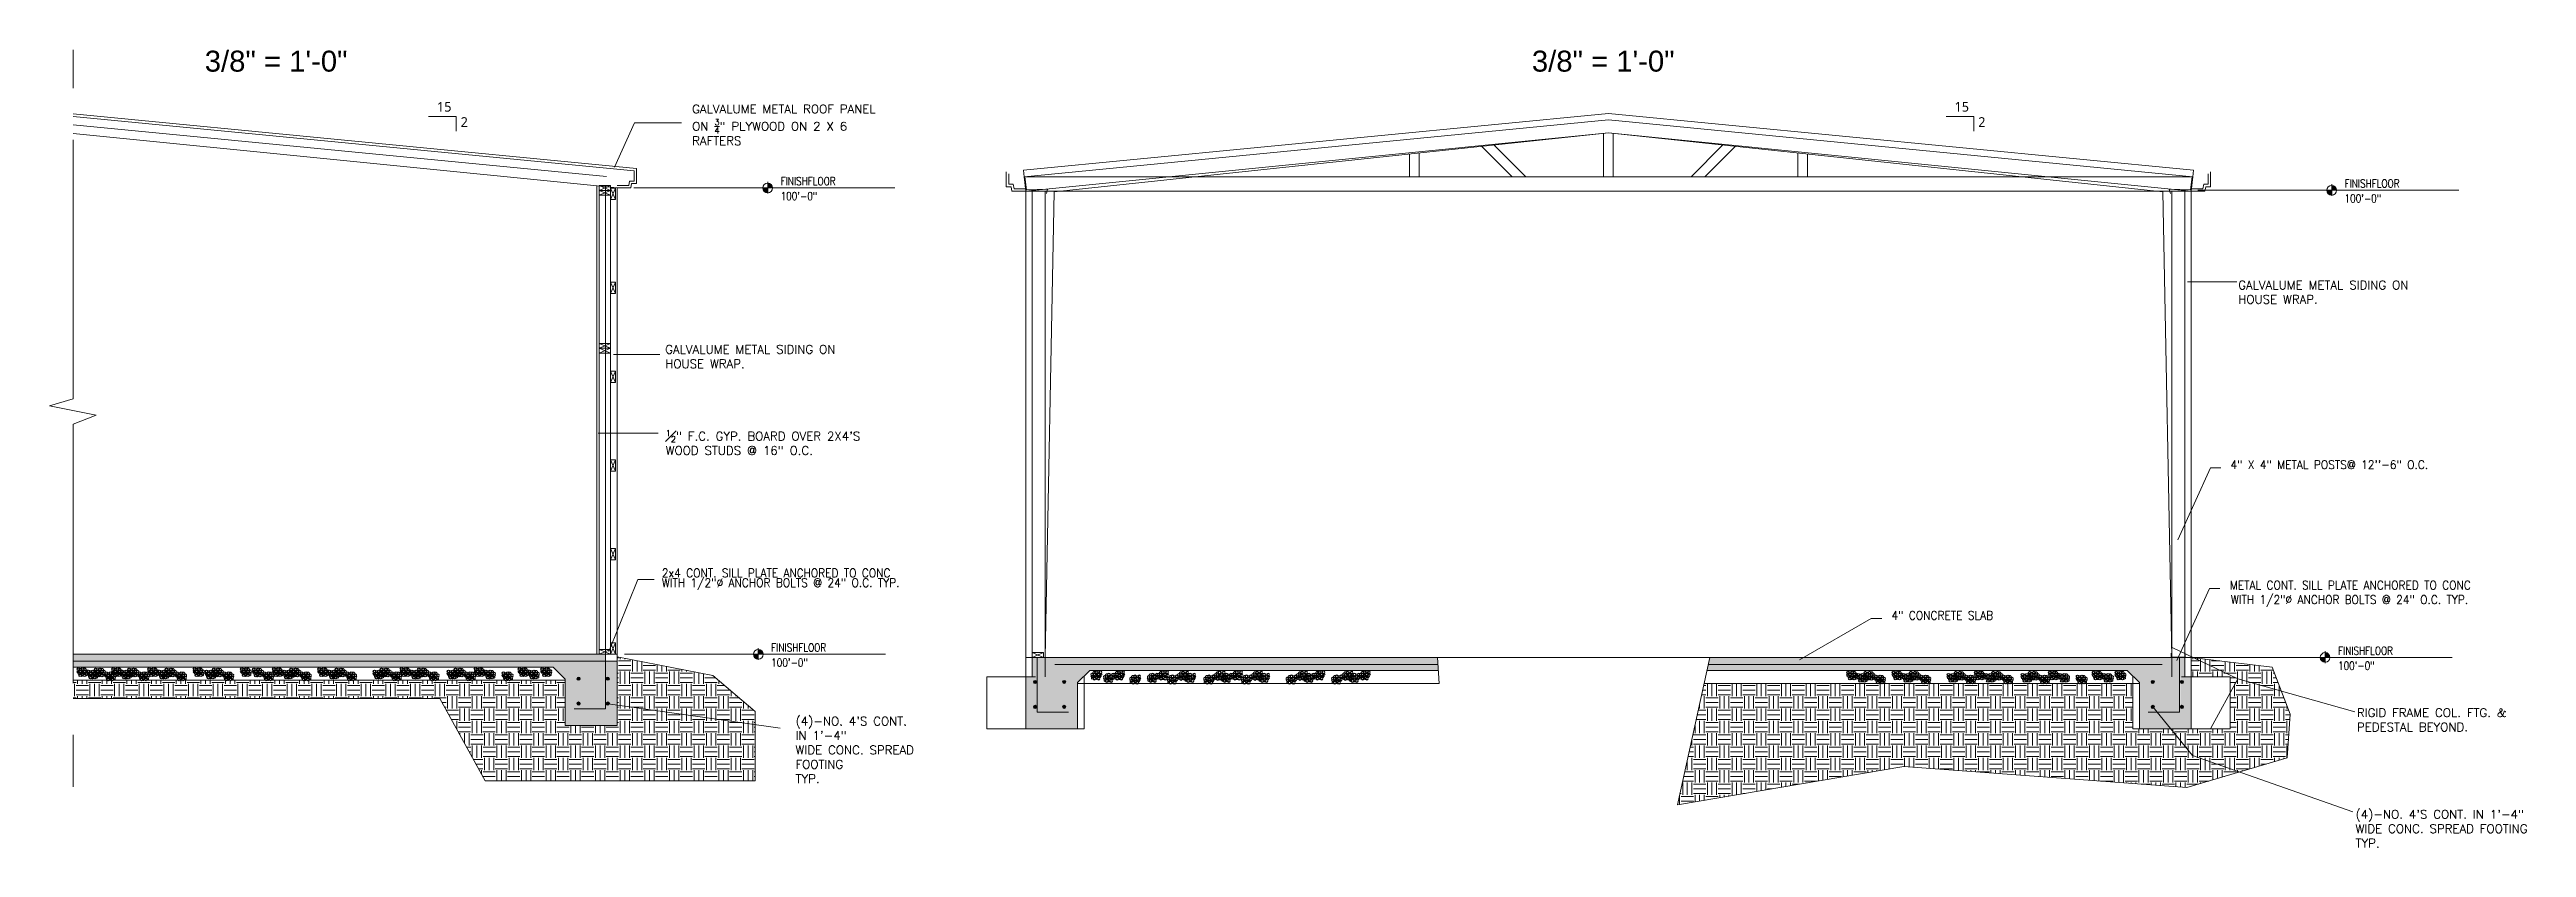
# Model space of a CAD drawing. Header units: feet. Extents: x -21894 to -15366, y -14204 to -9109.
# Drawn here: x -21276.54 to -21252.63, y -11072.41 to -11064.71 of the extents above; entities that cross this region are included whole.
import ezdxf

# ---------------------------------------------------------------- set-up
doc = ezdxf.new("R2010")
doc.units = ezdxf.units.FT
doc.header["$MEASUREMENT"] = 0
doc.linetypes.add('CENTERX2', pattern=[4, 2.5, -0.5, 0.5, -0.5])
doc.layers.get('0').update_dxf_attribs({"color": 4, "linetype": 'CENTERX2', "lineweight": 5})
for name, color, linetype, lineweight in [('anno', 7, 'Continuous', 9), ('anno line', 1, 'Continuous', 5), ('dim', 3, 'Continuous', 5), ('GRAVEL2', 4, 'CENTERX2', 5), ('hatch1', 9, 'CENTERX2', 5), ('hatch2', 6, 'CENTERX2', 5), ('pipe', 4, 'Continuous', 5), ('STRUCTURAL', 6, 'Continuous', 5), ('wall', 7, 'Continuous', 9), ('wall-outside', 7, 'Continuous', 13)]:
    doc.layers.add(name, color=color, linetype=linetype, lineweight=lineweight)
doc.layers.add('GRAVEL1', color=8, linetype='Continuous')
doc.styles.add('building', font='Roboto_Light.ttf')
doc.styles.add('PDF Arial', font='arial.ttf')
doc.styles.add('ROMANS', font='ROMANS', dxfattribs={"height": 0.2})

msp = doc.modelspace()

# ---------------------------------------------------------------- texts
at = {"layer": 'anno', "linetype": 'Continuous', "style": 'ROMANS', "width": 0.9}
for s, p in [('4" X 4" METAL POSTS@ 12\'\'-6" O.C.', (-21255.48159, -11068.7612)), ('WITH 1/2"%%C ANCHOR BOLTS @ 24" O.C. TYP.', (-21270.62434, -11069.90048)), ('2x4 CONT. SILL PLATE ANCHORED TO CONC', (-21270.62554, -11069.806)), ('METAL CONT. SILL PLATE ANCHORED TO CONC', (-21255.49039, -11069.92467)), ('WITH 1/2"%%C ANCHOR BOLTS @ 24" O.C. TYP.', (-21255.48032, -11070.06345)), ('4" CONCRETE SLAB', (-21258.75535, -11070.21602))]:
    msp.add_text(s, height=0.0833333, dxfattribs=at).set_placement(p)
at = {"layer": 'anno', "char_height": 0.2022727, "attachment_point": 7, "style": 'PDF Arial'}
for insert in [(-21275.03742, -11064.9292), (-21262.22695, -11064.9292)]:
    msp.add_mtext('3/8" = 1\'-0"', dxfattribs=dict(at, insert=insert))
at = {"layer": 'anno', "linetype": 'Continuous', "char_height": 0.0833333, "attachment_point": 1, "style": 'ROMANS'}
for s, insert, width in [('\\A1;GALVALUME METAL ROOF PANEL ON {\\H0.7x;\\S3/4;}" PLYWOOD ON 2 X 6 RAFTERS', (-21270.33242, -11065.24539), 2.1463117), ('GALVALUME METAL SIDING ON HOUSE WRAP. ', (-21255.40847, -11066.94405), 2.1463117), ('GALVALUME METAL SIDING ON HOUSE WRAP. ', (-21270.59282, -11067.56547), 2.1463117), ('\\A1;{\\H0.7x;\\S1#2;}" F.C. GYP. BOARD OVER 2X4\'S WOOD STUDS @ 16" O.C. ', (-21270.5885, -11068.38613), 2.1463117), ('RIGID FRAME COL. FTG. & PEDESTAL BEYOND.  ', (-21254.2623, -11071.07113), 2.1463117), ('(4)-NO. 4\'S CONT. IN 1\'-4" \\PWIDE CONC. SPREAD FOOTING\\PTYP. ', (-21269.33485, -11071.15318), 1.2677986), ('(4)-NO. 4\'S CONT. IN 1\'-4" \\PWIDE CONC. SPREAD FOOTING\\PTYP. ', (-21254.27622, -11072.05241), 2.1463117)]:
    msp.add_mtext(s, dxfattribs=dict(at, insert=insert, width=width))
at = {"layer": 'anno', "linetype": 'Continuous', "style": 'ROMANS', "width": 0.8}
for tag, p in [('FINISHFLOOR', (-21269.4787, -11066.02279)), ('FINISHFLOOR', (-21254.38202, -11066.0454)), ('100\'-0"', (-21269.4787, -11066.16686)), ('100\'-0"', (-21254.38202, -11066.18947)), ('FINISHFLOOR', (-21269.56962, -11070.5238)), ('100\'-0"', (-21269.56962, -11070.66787)), ('FINISHFLOOR', (-21254.44527, -11070.55441)), ('100\'-0"', (-21254.44527, -11070.69849))]:
    msp.add_attdef(tag, p, '', height=0.07813, dxfattribs=at)
at = {"layer": 'dim', "attachment_point": 1, "style": 'building'}
for s, insert, char_height in [('15', (-21272.79587, -11065.21867), 0.093751), ('15', (-21258.14677, -11065.21867), 0.093751), ('2', (-21272.56719, -11065.36633), 0.09375), ('2', (-21257.9181, -11065.36633), 0.09375)]:
    msp.add_mtext_dynamic_manual_height_columns(s, width=0.1999078, gutter_width=0.01563, heights=[0], dxfattribs=dict(at, insert=insert, char_height=char_height))

# ---------------------------------------------------------------- blocks, each defined once
blk = doc.blocks.new('STONE')
at = {"layer": 'GRAVEL1'}
for centre, radius in [((-0.6, 0.8), 0.399), ((-0.62, -0.2), 0.279), ((0.06, 0.08), 0.359), ((0.72, 0.8), 0.399), ((0.7, -0.2), 0.279), ((1.37, 0.08), 0.359), ((0, -1.15), 0.399), ((0.06, -0.52), 0.199), ((1.32, -1.15), 0.399), ((1.37, -0.52), 0.199)]:
    blk.add_circle(centre, radius, dxfattribs=at)

# ---------------------------------------------------------------- hatches: boundary and pattern name
at = {"layer": 'dim'}
h = msp.add_hatch(color=256, dxfattribs=at)
h.dxf.hatch_style = 1
h.paths.add_polyline_path([(-21271.41318, -11070.78494, 1), (-21271.44443, -11070.78494, 1)])
h = msp.add_hatch(color=256, dxfattribs=at)
h.dxf.hatch_style = 1
h.paths.add_polyline_path([(-21271.13192, -11070.78494, 1), (-21271.16317, -11070.78494, 1)])
h = msp.add_hatch(color=256, dxfattribs=at)
h.dxf.hatch_style = 1
h.paths.add_polyline_path([(-21267.00714, -11070.81651, 1), (-21267.03839, -11070.81651, 1)])
h = msp.add_hatch(color=256, dxfattribs=at)
h.dxf.hatch_style = 1
h.paths.add_polyline_path([(-21266.72589, -11070.81651, 1), (-21266.75714, -11070.81651, 1)])
h = msp.add_hatch(color=256, dxfattribs=at)
h.dxf.hatch_style = 1
h.paths.add_polyline_path([(-21256.21796, -11070.81651, 1), (-21256.24921, -11070.81651, 1)])
h = msp.add_hatch(color=256, dxfattribs=at)
h.dxf.hatch_style = 1
h.paths.add_polyline_path([(-21255.93671, -11070.81651, 1), (-21255.96796, -11070.81651, 1)])
h = msp.add_hatch(color=256, dxfattribs=at)
h.dxf.hatch_style = 1
h.paths.add_polyline_path([(-21271.41318, -11071.02517, 1), (-21271.44443, -11071.02517, 1)])
h = msp.add_hatch(color=256, dxfattribs=at)
h.dxf.hatch_style = 1
h.paths.add_polyline_path([(-21271.13192, -11071.02517, 1), (-21271.16317, -11071.02517, 1)])
h = msp.add_hatch(color=256, dxfattribs=at)
h.dxf.hatch_style = 1
h.paths.add_polyline_path([(-21267.00714, -11071.05675, 1), (-21267.03839, -11071.05675, 1)])
h = msp.add_hatch(color=256, dxfattribs=at)
h.dxf.hatch_style = 1
h.paths.add_polyline_path([(-21266.72589, -11071.05675, 1), (-21266.75714, -11071.05675, 1)])
h = msp.add_hatch(color=256, dxfattribs=at)
h.dxf.hatch_style = 1
h.paths.add_polyline_path([(-21256.21796, -11071.05675, 1), (-21256.24921, -11071.05675, 1)])
h = msp.add_hatch(color=256, dxfattribs=at)
h.dxf.hatch_style = 1
h.paths.add_polyline_path([(-21255.93671, -11071.05675, 1), (-21255.96796, -11071.05675, 1)])
at = {"layer": 'hatch1'}
h = msp.add_hatch(dxfattribs=at)
h.set_pattern_fill('AR-CONC', color=256, scale=0.01875)
h.set_pattern_definition([(50, (-5378.38912, -2181.08653), (0.1344877209, -0.011766151), [0.0140626502, -0.1546891525]), (355, (-5378.38912, -2181.08653), (-0.026016153, 0.1410375317), [0.0112501202, -0.123751322]), (100.4514445, (-5378.37791, -2181.08751), (0.1084715675, 0.1292713793), [0.0119514137, -0.1314655504]), (46.1842, (-5378.38912, -2181.04903), (0.2001098872, -0.0310351967), [0.0210939753, -0.2320337288]), (96.6356355, (-5378.37244, -2181.05162), (0.175250987, 0.1826491888), [0.0179271306, -0.1971984366]), (351.184164, (-5378.38912, -2181.04903), (0.1752509869, 0.1826491887), [0.0168751803, -0.1856269832]), (21, (-5378.37037, -2181.05841), (0.1119212679, -0.07549184846), [0.0140626502, -0.1546891525]), (326, (-5378.37037, -2181.05841), (0.0456221121, 0.1359670859), [0.0112501202, -0.123751322]), (71.4514447, (-5378.36104, -2181.0647), (0.1575433786, 0.0604752372), [0.0119514133, -0.1314655504]), (37.5, (-5378.38912, -2181.086534), (0.00227999723, 0.06241826439), [0, -0.12225130598, 0, -0.12562634203, 0, -0.124220077]), (7.5, (-5378.38912, -2181.086534), (0.0493260652, 0.073952986), [0, -0.07162576516, 0, -0.11943877593, 0, -0.04734425577]), (327.5, (-5378.43093, -2181.086534), (0.10009277605, -0.00422908363), [0, -0.04687550076, 0, -0.14625156236, 0, -0.19406457314]), (317.5, (-5378.44968, -2181.08653), (0.1093485749, 0.0187698847), [0, -0.060938151, 0, -0.09712603757, 0, -0.13781397223])])
h.paths.add_polyline_path([(-21271.16903, -11070.54861), (-21276.30776, -11070.54861), (-21276.30776, -11070.61501), (-21271.16903, -11070.61501)])
h.paths.add_polyline_path([(-21276.30776, -11070.61501), (-21276.30776, -11070.67361), (-21271.6749, -11070.67361), (-21271.55771, -11070.7908), (-21271.55771, -11071.23611), (-21271.0577, -11071.23611), (-21271.0577, -11070.61501)])
h.paths.add_polyline_path([(-21271.41318, -11070.78494, -1), (-21271.44443, -11070.78494, -1)], flags=16)
h.paths.add_polyline_path([(-21271.13192, -11070.78494, -1), (-21271.16317, -11070.78494, -1)], flags=16)
h.paths.add_polyline_path([(-21271.41318, -11071.02517, -1), (-21271.44443, -11071.02517, -1)], flags=16)
h.paths.add_polyline_path([(-21271.13192, -11071.02517, -1), (-21271.16317, -11071.02517, -1)], flags=16)
h = msp.add_hatch(dxfattribs=at)
h.set_pattern_fill('AR-CONC', color=256, scale=0.01875)
h.set_pattern_definition([(50, (-21455.68412, -11079.14434), (0.13448772, -0.01176615), [0.01406265, -0.15468915]), (355, (-21455.68412, -11079.14434), (-0.02601615, 0.14103753), [0.01125012, -0.12375132]), (100.451444, (-21455.67291, -11079.14532), (0.10847157, 0.12927138), [0.01195141, -0.13146555]), (46.1842, (-21455.68412, -11079.10684), (0.20010989, -0.0310352), [0.02109398, -0.23203373]), (96.63564, (-21455.66744, -11079.10943), (0.17525099, 0.18264919), [0.01792713, -0.19719844]), (351.18416, (-21455.68412, -11079.10684), (0.17525099, 0.18264919), [0.01687518, -0.18562698]), (21, (-21455.66537, -11079.11622), (0.11192127, -0.07549185), [0.01406265, -0.15468915]), (326, (-21455.66537, -11079.11622), (0.04562211, 0.13596709), [0.01125012, -0.12375132]), (71.451445, (-21455.65604, -11079.12251), (0.15754338, 0.06047524), [0.01195141, -0.13146555]), (37.5, (-21455.68412, -11079.144342), (0.002279997, 0.062418264), [0, -0.122251306, 0, -0.125626342, 0, -0.124220077]), (7.5, (-21455.68412, -11079.14434), (0.049326065, 0.073952986), [0, -0.071625765, 0, -0.119438776, 0, -0.047344256]), (327.5, (-21455.725934, -11079.14434), (0.100092776, -0.004229084), [0, -0.0468755, 0, -0.146251562, 0, -0.194064573]), (317.5, (-21455.74468, -11079.14434), (0.109348575, 0.018769885), [0, -0.06093815, 0, -0.097126038, 0, -0.137813972])])
h.paths.add_polyline_path([(-21266.61261, -11070.82237), (-21266.49542, -11070.70519), (-21263.13049, -11070.70519), (-21263.13812, -11070.58018), (-21267.00128, -11070.58018), (-21267.00714, -11071.05675, -1), (-21267.03839, -11071.05675, -1), (-21267.00714, -11071.05675), (-21267.00714, -11070.81671, -0.99387159), (-21267.03839, -11070.81651, -1), (-21267.00714, -11070.81651), (-21267.00128, -11070.58018), (-21267.05011, -11070.58018), (-21267.05011, -11070.76769), (-21267.11261, -11070.76769), (-21267.11261, -11071.26769), (-21266.61261, -11071.26769)])
h.paths.add_polyline_path([(-21266.75714, -11070.81651, -1), (-21266.72589, -11070.81651, -1)], flags=16)
h.paths.add_polyline_path([(-21266.72589, -11071.05675, -1), (-21266.75714, -11071.05675, -1)], flags=16)
h.paths.add_polyline_path([(-21255.97382, -11070.58018), (-21260.50858, -11070.58018), (-21260.53595, -11070.70519), (-21256.47969, -11070.70519), (-21256.3625, -11070.82237), (-21256.3625, -11071.26769), (-21255.86249, -11071.26769), (-21255.86249, -11070.76769), (-21255.92499, -11070.76769), (-21255.92499, -11070.58018), (-21255.97382, -11070.58018), (-21255.96796, -11070.81651, -1), (-21255.93671, -11070.81651, -1), (-21255.96796, -11070.81651), (-21255.96796, -11071.05644, -0.98998433), (-21255.93671, -11071.05675, -1), (-21255.96796, -11071.05675), (-21255.97382, -11071.10753)])
h.paths.add_polyline_path([(-21256.24921, -11070.81651, -1), (-21256.21796, -11070.81651, -1)], flags=16)
h.paths.add_polyline_path([(-21256.21796, -11071.05675, -1), (-21256.24921, -11071.05675, -1)], flags=16)
at = {"layer": 'hatch2'}
h = msp.add_hatch(dxfattribs=at)
h.set_pattern_fill('EARTH', color=256, scale=0.476138)
h.set_pattern_definition([(0, (-5378.38912, -2181.08653), (0.1190345, 0.1190345), [0.1190345, -0.1190345]), (0, (-5378.38912, -2181.0419), (0.1190345, 0.1190345), [0.1190345, -0.1190345]), (0, (-5378.38912, -2180.99726), (0.1190345, 0.1190345), [0.1190345, -0.1190345]), (90, (-5378.37424, -2180.98238), (-0.1190345, 0.1190345), [0.1190345, -0.1190345]), (90, (-5378.3296, -2180.98238), (-0.1190345, 0.1190345), [0.1190345, -0.1190345]), (90, (-5378.28496, -2180.98238), (-0.1190345, 0.1190345), [0.1190345, -0.1190345])])
h.paths.add_polyline_path([(-21271.55771, -11070.79861), (-21272.08412, -11070.79861, -0.53909242), (-21272.10492, -11070.79861), (-21272.11093, -11070.79861), (-21272.11716, -11070.80373), (-21272.12275, -11070.79861), (-21272.12521, -11070.79861, -0.53909242), (-21272.14602, -11070.79861), (-21272.44543, -11070.79861, -0.53909242), (-21272.46624, -11070.79861), (-21272.47225, -11070.79861), (-21272.47847, -11070.80373), (-21272.48407, -11070.79861), (-21272.48653, -11070.79861, -0.53909242), (-21272.50733, -11070.79861), (-21272.79846, -11070.79861, -0.53909242), (-21272.81927, -11070.79861), (-21272.82528, -11070.79861), (-21272.83151, -11070.80373), (-21272.8371, -11070.79861), (-21272.83956, -11070.79861, -0.53909242), (-21272.86037, -11070.79861), (-21273.15978, -11070.79861, -0.53909242), (-21273.18058, -11070.79861), (-21273.18659, -11070.79861), (-21273.19282, -11070.80373), (-21273.19842, -11070.79861), (-21273.20087, -11070.79861, -0.53909242), (-21273.22168, -11070.79861), (-21273.5937, -11070.79861, -0.53909242), (-21273.6145, -11070.79861), (-21273.62051, -11070.79861), (-21273.62674, -11070.80373), (-21273.63234, -11070.79861), (-21273.63479, -11070.79861, -0.53909242), (-21273.6556, -11070.79861), (-21274.03183, -11070.79861, -0.53909242), (-21274.05264, -11070.79861), (-21274.05865, -11070.79861), (-21274.06487, -11070.80373), (-21274.07047, -11070.79861), (-21274.07293, -11070.79861, -0.53909242), (-21274.09373, -11070.79861), (-21274.39315, -11070.79861, -0.53909242), (-21274.41395, -11070.79861), (-21274.41996, -11070.79861), (-21274.42619, -11070.80373), (-21274.43178, -11070.79861), (-21274.43424, -11070.79861, -0.53909242), (-21274.45505, -11070.79861), (-21274.77981, -11070.79861, -0.53909242), (-21274.80062, -11070.79861), (-21274.80663, -11070.79861), (-21274.81285, -11070.80373), (-21274.81845, -11070.79861), (-21274.82091, -11070.79861, -0.53909242), (-21274.84171, -11070.79861), (-21275.23485, -11070.79861, -0.53909242), (-21275.25565, -11070.79861), (-21275.26166, -11070.79861), (-21275.26789, -11070.80373), (-21275.27349, -11070.79861), (-21275.27594, -11070.79861, -0.53909242), (-21275.29675, -11070.79861), (-21275.59616, -11070.79861, -0.53909242), (-21275.61697, -11070.79861), (-21275.62298, -11070.79861), (-21275.62921, -11070.80373), (-21275.6348, -11070.79861), (-21275.63726, -11070.79861, -0.53909242), (-21275.65807, -11070.79861), (-21275.91912, -11070.79861, -0.53909242), (-21275.93992, -11070.79861), (-21275.94593, -11070.79861), (-21275.95216, -11070.80373), (-21275.95775, -11070.79861), (-21275.96021, -11070.79861, -0.53909242), (-21275.98102, -11070.79861), (-21276.30776, -11070.79861), (-21276.30776, -11070.97745), (-21272.76692, -11070.97745), (-21272.32996, -11071.76979), (-21269.72385, -11071.76979), (-21269.72385, -11071.10179), (-21270.13309, -11070.75551), (-21271.0577, -11070.57556), (-21271.0577, -11071.23611), (-21271.55771, -11071.23611)])
h = msp.add_hatch(dxfattribs=at)
h.set_pattern_fill('EARTH', color=256, scale=0.476138)
h.set_pattern_definition([(0, (-5378.48879, -2181.08653), (0.1190345, 0.1190345), [0.1190345, -0.1190345]), (0, (-5378.48879, -2181.0419), (0.1190345, 0.1190345), [0.1190345, -0.1190345]), (0, (-5378.48879, -2180.99726), (0.1190345, 0.1190345), [0.1190345, -0.1190345]), (90, (-5378.47391, -2180.98238), (-0.1190345, 0.1190345), [0.1190345, -0.1190345]), (90, (-5378.42927, -2180.98238), (-0.1190345, 0.1190345), [0.1190345, -0.1190345]), (90, (-5378.38464, -2180.98238), (-0.1190345, 0.1190345), [0.1190345, -0.1190345])])
h.paths.add_polyline_path([(-21255.90577, -11071.8361), (-21254.93698, -11071.5502), (-21254.90768, -11071.1279), (-21255.08132, -11070.67241), (-21255.86249, -11070.58018), (-21255.86249, -11070.76769), (-21255.48749, -11070.76769), (-21255.48749, -11071.26964), (-21256.425, -11071.26964), (-21256.425, -11070.83019), (-21256.91572, -11070.83019), (-21256.93391, -11070.84515), (-21256.93261, -11070.83687), (-21256.9393, -11070.83019), (-21257.27703, -11070.83019), (-21257.29523, -11070.84515), (-21257.29392, -11070.83687), (-21257.30061, -11070.83019), (-21257.63007, -11070.83019), (-21257.64826, -11070.84515), (-21257.64695, -11070.83687), (-21257.65364, -11070.83019), (-21257.99138, -11070.83019), (-21258.00958, -11070.84515), (-21258.00827, -11070.83687), (-21258.01496, -11070.83019), (-21258.4253, -11070.83019), (-21258.4435, -11070.84515), (-21258.44219, -11070.83687), (-21258.44888, -11070.83019), (-21258.86343, -11070.83019), (-21258.88163, -11070.84515), (-21258.88032, -11070.83687), (-21258.88701, -11070.83019), (-21260.56331, -11070.83019), (-21260.82017, -11072.00357), (-21258.63685, -11071.63105)])

# ---------------------------------------------------------------- linework, layer by layer
for p, q in [((-21276.30776, -11068.08501), (-21276.30776, -11064.71447)), ((-21276.30776, -11068.32746), (-21276.30776, -11071.83799))]:
    msp.add_line(p, q)
at = {"layer": 'anno'}
for p, q in [((-21272.87717, -11065.36058), (-21272.61117, -11065.36058)), ((-21272.61117, -11065.5012), (-21272.61117, -11065.36058)), ((-21258.22808, -11065.36058), (-21257.96208, -11065.36058)), ((-21257.96208, -11065.5012), (-21257.96208, -11065.36058)), ((-21271.12021, -11066.02512), (-21271.22958, -11066.02512)), ((-21271.12021, -11066.072), (-21271.22958, -11066.072)), ((-21271.12021, -11066.11887), (-21271.22958, -11066.11887)), ((-21271.12021, -11067.54857), (-21271.22958, -11067.54857)), ((-21271.12021, -11067.59545), (-21271.22958, -11067.59545)), ((-21271.12021, -11067.64233), (-21271.22958, -11067.64233))]:
    msp.add_line(p, q, dxfattribs=at)
at = {"layer": 'anno', "linetype": 'Continuous'}
for p, q in [((-21269.69659, -11066.04856), (-21268.37633, -11066.04856)), ((-21269.60314, -11065.98922), (-21269.60314, -11066.10243)), ((-21254.50646, -11066.01183), (-21254.50646, -11066.12504)), ((-21254.59991, -11066.07117), (-21253.27964, -11066.07117)), ((-21269.78751, -11070.54957), (-21268.46725, -11070.54957)), ((-21269.69406, -11070.49023), (-21269.69406, -11070.60345)), ((-21254.66316, -11070.58018), (-21253.3429, -11070.58018)), ((-21254.56971, -11070.52084), (-21254.56971, -11070.63406))]:
    msp.add_line(p, q, dxfattribs=at)
at = {"layer": 'anno', "linetype": 'Continuous', "const_width": 0.04688}
for points in [[(-21269.62658, -11066.04856, 0.41421356), (-21269.60314, -11066.072, 0.41421356)], [(-21269.57971, -11066.04856, 0.41421356), (-21269.60314, -11066.02512)], [(-21254.5299, -11066.07117, 0.41421356), (-21254.50646, -11066.09461, 0.41421356)], [(-21254.48302, -11066.07117, 0.41421356), (-21254.50646, -11066.04773)], [(-21269.7175, -11070.54957, 0.41421356), (-21269.69406, -11070.57301, 0.41421356)], [(-21269.67063, -11070.54957, 0.41421356), (-21269.69406, -11070.52614)], [(-21254.59315, -11070.58018, 0.41421356), (-21254.56971, -11070.60362, 0.41421356)], [(-21254.54628, -11070.58018, 0.41421356), (-21254.56971, -11070.55675)]]:
    msp.add_lwpolyline(points, format="xyb", dxfattribs=at)
at = {"layer": 'anno', "linetype": 'Continuous'}
for centre in [(-21269.60314, -11066.04856), (-21254.50646, -11066.07117), (-21269.69406, -11070.54957), (-21254.56971, -11070.58018)]:
    msp.add_circle(centre, 0.04688, dxfattribs=at)
at = {"layer": 'anno line', "linetype": 'Continuous'}
for p, q in [((-21271.08275, -11065.84944), (-21270.88815, -11065.42135)), ((-21270.88815, -11065.42135), (-21270.43624, -11065.42135)), ((-21269.69659, -11066.04856), (-21270.89592, -11066.04856)), ((-21254.59991, -11066.07117), (-21255.79924, -11066.07117)), ((-21269.78751, -11070.54957), (-21270.98684, -11070.54957)), ((-21254.66316, -11070.58018), (-21255.86249, -11070.58018))]:
    msp.add_line(p, q, dxfattribs=at)
at = {"layer": 'anno line'}
for p, q in [((-21271.09072, -11067.65576), (-21270.6462, -11067.65576)), ((-21271.23936, -11068.41529), (-21270.66096, -11068.41529)), ((-21271.13533, -11070.52173), (-21270.85675, -11069.82633)), ((-21270.85675, -11069.82633), (-21270.69837, -11069.82633)), ((-21271.14181, -11071.02753), (-21269.4839, -11071.26206))]:
    msp.add_line(p, q, dxfattribs=at)
at = {"layer": 'anno line', "linetype": 'Continuous'}
for points in [[(-21255.89722, -11066.95504), (-21255.42306, -11066.95504)], [(-21255.99138, -11069.4451), (-21255.67706, -11068.74999), (-21255.57603, -11068.74999)], [(-21256.00018, -11070.60856), (-21255.68586, -11069.91346), (-21255.58483, -11069.91346)], [(-21259.64468, -11070.60254), (-21258.95082, -11070.2048), (-21258.84979, -11070.2048)], [(-21256.23216, -11071.05677), (-21255.85145, -11071.52646), (-21254.30202, -11072.0706)]]:
    msp.add_lwpolyline(points, dxfattribs=at)
at = {"layer": 'anno line', "linetype": 'Continuous', "extrusion": (0, 0, -1)}
for points in [[(21256.04478, -11070.48301), (21255.41256, -11070.78586), (21254.28433, -11071.1044)], [(21255.67383, -11071.26274), (21255.41256, -11070.78586)]]:
    msp.add_lwpolyline(points, dxfattribs=at)
at = {"layer": 'dim'}
for p, q in [((-21271.22958, -11066.02512), (-21271.12021, -11066.072)), ((-21271.22958, -11066.072), (-21271.12021, -11066.02512)), ((-21271.16903, -11066.02512), (-21271.16903, -11070.54861)), ((-21271.22958, -11066.072), (-21271.12021, -11066.11887)), ((-21271.12021, -11066.072), (-21271.22958, -11066.11887)), ((-21271.12021, -11066.05246), (-21271.07333, -11066.16184)), ((-21271.07333, -11066.05246), (-21271.12021, -11066.16184)), ((-21271.12021, -11066.95951), (-21271.07333, -11067.06888)), ((-21271.07333, -11066.95951), (-21271.12021, -11067.06888)), ((-21271.22958, -11067.54857), (-21271.12021, -11067.59545)), ((-21271.22958, -11067.59545), (-21271.12021, -11067.54857)), ((-21271.22958, -11067.59545), (-21271.12021, -11067.64233)), ((-21271.12021, -11067.59545), (-21271.22958, -11067.64233)), ((-21271.12021, -11067.81576), (-21271.07333, -11067.92514)), ((-21271.07333, -11067.81576), (-21271.12021, -11067.92514)), ((-21276.30776, -11068.08501), (-21276.53576, -11068.15078)), ((-21276.53576, -11068.15078), (-21276.08544, -11068.24059)), ((-21276.08544, -11068.24059), (-21276.30776, -11068.32746)), ((-21271.12021, -11068.67202), (-21271.07333, -11068.7814)), ((-21271.07333, -11068.67202), (-21271.12021, -11068.7814)), ((-21271.12021, -11069.52828), (-21271.07333, -11069.63766)), ((-21271.07333, -11069.52828), (-21271.12021, -11069.63766)), ((-21271.22958, -11070.50173), (-21271.12021, -11070.54861)), ((-21271.12021, -11070.50173), (-21271.22958, -11070.54861)), ((-21271.12021, -11070.43923), (-21271.07333, -11070.54861)), ((-21271.07333, -11070.43923), (-21271.12021, -11070.54861)), ((-21270.13309, -11070.75551), (-21271.0577, -11070.57556)), ((-21276.30776, -11070.79861), (-21271.55771, -11070.79861)), ((-21272.86555, -11070.79861), (-21274.62024, -11070.79861)), ((-21269.72385, -11071.10179), (-21270.13309, -11070.75551)), ((-21263.12286, -11070.83019), (-21266.61261, -11070.83019)), ((-21265.30477, -11070.83019), (-21263.55007, -11070.83019)), ((-21260.56331, -11070.83019), (-21256.3625, -11070.83019)), ((-21257.67034, -11070.83019), (-21259.42503, -11070.83019)), ((-21272.76692, -11070.97745), (-21272.32996, -11071.76979)), ((-21269.72385, -11071.76979), (-21269.72385, -11071.10179)), ((-21272.32996, -11071.76979), (-21269.72385, -11071.76979))]:
    msp.add_line(p, q, dxfattribs=at)
at = {"layer": 'GRAVEL2'}
for points in [[(-21276.25934, -11070.70426), (-21276.27022, -11070.70643), (-21276.27327, -11070.71339), (-21276.26587, -11070.71686), (-21276.26064, -11070.71295), (-21276.25324, -11070.71382), (-21276.25107, -11070.71513), (-21276.24758, -11070.70817), (-21276.2515, -11070.70339)], [(-21276.24752, -11070.72896), (-21276.2566, -11070.73189), (-21276.25807, -11070.7395), (-21276.25455, -11070.74301), (-21276.24898, -11070.7436), (-21276.24312, -11070.73892), (-21276.24429, -11070.73248)], [(-21276.23246, -11070.68768), (-21276.24279, -11070.68773), (-21276.24628, -11070.69513), (-21276.24192, -11070.70252), (-21276.23322, -11070.70165), (-21276.2293, -11070.69382)], [(-21276.21909, -11070.73306), (-21276.22671, -11070.73657), (-21276.22759, -11070.74214), (-21276.22641, -11070.74916), (-21276.21762, -11070.75004), (-21276.21381, -11070.74389), (-21276.21469, -11070.73628)], [(-21276.21674, -11070.75092), (-21276.22085, -11070.75179), (-21276.22436, -11070.75443), (-21276.22583, -11070.75677), (-21276.22671, -11070.75911), (-21276.22319, -11070.76233), (-21276.21762, -11070.76204), (-21276.21264, -11070.75794), (-21276.21264, -11070.7515)], [(-21276.2205, -11070.7039), (-21276.22618, -11070.70655), (-21276.22599, -11070.71336), (-21276.22031, -11070.71468), (-21276.21557, -11070.7126), (-21276.2114, -11070.7162), (-21276.20723, -11070.7126), (-21276.20818, -11070.70692), (-21276.21102, -11070.7039), (-21276.21747, -11070.70465)], [(-21276.20707, -11070.73101), (-21276.21088, -11070.73336), (-21276.21088, -11070.7395), (-21276.20707, -11070.74067), (-21276.20326, -11070.73892), (-21276.20297, -11070.73365)], [(-21276.19665, -11070.70295), (-21276.20405, -11070.69513), (-21276.20187, -11070.68382), (-21276.19317, -11070.68382), (-21276.18359, -11070.69339), (-21276.18272, -11070.70252)], [(-21276.17277, -11070.72437), (-21276.18449, -11070.72827), (-21276.1884, -11070.73999), (-21276.18059, -11070.73999), (-21276.16887, -11070.73609), (-21276.16496, -11070.72437)], [(-21276.17056, -11070.74222), (-21276.18227, -11070.74222), (-21276.18618, -11070.75003), (-21276.17837, -11070.75784), (-21276.17056, -11070.75003)], [(-21276.17619, -11070.69947), (-21276.18577, -11070.71078), (-21276.18185, -11070.72078), (-21276.17401, -11070.72426), (-21276.16705, -11070.72078), (-21276.1653, -11070.7086)], [(-21276.16055, -11070.72709), (-21276.17143, -11070.72926), (-21276.17448, -11070.73622), (-21276.16708, -11070.7397), (-21276.16185, -11070.73578), (-21276.15445, -11070.73665), (-21276.15228, -11070.73796), (-21276.14879, -11070.731), (-21276.15271, -11070.72622)], [(-21276.14873, -11070.7518), (-21276.15781, -11070.75472), (-21276.15928, -11070.76233), (-21276.15576, -11070.76585), (-21276.15019, -11070.76643), (-21276.14433, -11070.76175), (-21276.1455, -11070.75531)], [(-21276.13367, -11070.71051), (-21276.144, -11070.71057), (-21276.14749, -11070.71796), (-21276.14313, -11070.72535), (-21276.13443, -11070.72448), (-21276.13051, -11070.71665)], [(-21276.1203, -11070.75589), (-21276.12792, -11070.75941), (-21276.1288, -11070.76497), (-21276.12762, -11070.77199), (-21276.11883, -11070.77287), (-21276.11502, -11070.76672), (-21276.1159, -11070.75911)], [(-21276.11795, -11070.77375), (-21276.12206, -11070.77463), (-21276.12557, -11070.77726), (-21276.12704, -11070.7796), (-21276.12792, -11070.78194), (-21276.1244, -11070.78516), (-21276.11883, -11070.78487), (-21276.11385, -11070.78077), (-21276.11385, -11070.77433)], [(-21276.12171, -11070.72673), (-21276.12739, -11070.72938), (-21276.1272, -11070.73619), (-21276.12152, -11070.73752), (-21276.11678, -11070.73544), (-21276.11261, -11070.73903), (-21276.10844, -11070.73544), (-21276.10939, -11070.72976), (-21276.11223, -11070.72673), (-21276.11868, -11070.72749)], [(-21276.10828, -11070.75385), (-21276.11209, -11070.75619), (-21276.11209, -11070.76233), (-21276.10828, -11070.7635), (-21276.10447, -11070.76175), (-21276.10418, -11070.75648)], [(-21276.09198, -11070.70752), (-21276.10287, -11070.70969), (-21276.10592, -11070.71665), (-21276.09851, -11070.72013), (-21276.09329, -11070.71621), (-21276.08589, -11070.71708), (-21276.08371, -11070.71839), (-21276.08023, -11070.71143), (-21276.08415, -11070.70665)], [(-21276.09786, -11070.72578), (-21276.10526, -11070.71796), (-21276.10308, -11070.70665), (-21276.09438, -11070.70665), (-21276.0848, -11070.71622), (-21276.08393, -11070.72535)], [(-21276.08016, -11070.73223), (-21276.08925, -11070.73515), (-21276.09071, -11070.74276), (-21276.0872, -11070.74628), (-21276.08163, -11070.74686), (-21276.07577, -11070.74218), (-21276.07694, -11070.73574)], [(-21276.07398, -11070.7472), (-21276.0857, -11070.7511), (-21276.08961, -11070.76282), (-21276.0818, -11070.76282), (-21276.07008, -11070.75892), (-21276.06617, -11070.7472)], [(-21276.07177, -11070.76505), (-21276.08349, -11070.76505), (-21276.08739, -11070.77286), (-21276.07958, -11070.78067), (-21276.07177, -11070.77286)], [(-21276.0774, -11070.72231), (-21276.08698, -11070.73361), (-21276.08306, -11070.74361), (-21276.07522, -11070.74709), (-21276.06826, -11070.74361), (-21276.06652, -11070.73144)], [(-21276.06511, -11070.69094), (-21276.07544, -11070.691), (-21276.07893, -11070.69839), (-21276.07457, -11070.70578), (-21276.06587, -11070.70491), (-21276.06195, -11070.69708)], [(-21276.05174, -11070.73633), (-21276.05936, -11070.73984), (-21276.06024, -11070.7454), (-21276.05906, -11070.75242), (-21276.05027, -11070.7533), (-21276.04646, -11070.74716), (-21276.04734, -11070.73955)], [(-21276.04939, -11070.75418), (-21276.05349, -11070.75506), (-21276.05701, -11070.75769), (-21276.05848, -11070.76003), (-21276.05936, -11070.76237), (-21276.05584, -11070.76559), (-21276.05027, -11070.7653), (-21276.04529, -11070.7612), (-21276.04529, -11070.75476)], [(-21276.05315, -11070.70716), (-21276.05883, -11070.70981), (-21276.05864, -11070.71662), (-21276.05296, -11070.71795), (-21276.04822, -11070.71587), (-21276.04405, -11070.71946), (-21276.03988, -11070.71587), (-21276.04083, -11070.71019), (-21276.04367, -11070.70716), (-21276.05012, -11070.70792)], [(-21276.03972, -11070.73428), (-21276.04353, -11070.73662), (-21276.04353, -11070.74276), (-21276.03972, -11070.74394), (-21276.03591, -11070.74218), (-21276.03562, -11070.73691)], [(-21276.0293, -11070.70621), (-21276.0367, -11070.69839), (-21276.03452, -11070.68708), (-21276.02581, -11070.68708), (-21276.01624, -11070.69665), (-21276.01537, -11070.70578)], [(-21276.00542, -11070.72763), (-21276.01714, -11070.73154), (-21276.02105, -11070.74325), (-21276.01323, -11070.74325), (-21276.00152, -11070.73935), (-21275.99761, -11070.72763)], [(-21276.0032, -11070.74548), (-21276.01492, -11070.74548), (-21276.01883, -11070.75329), (-21276.01102, -11070.7611), (-21276.0032, -11070.75329)], [(-21276.00884, -11070.70274), (-21276.01841, -11070.71404), (-21276.0145, -11070.72404), (-21276.00666, -11070.72752), (-21275.99969, -11070.72404), (-21275.99795, -11070.71187)], [(-21275.99077, -11070.7434), (-21276.00165, -11070.74557), (-21276.0047, -11070.75253), (-21275.9973, -11070.75601), (-21275.99208, -11070.75209), (-21275.98468, -11070.75296), (-21275.9825, -11070.75427), (-21275.97902, -11070.74731), (-21275.98294, -11070.74253)], [(-21275.97895, -11070.76811), (-21275.98803, -11070.77103), (-21275.9895, -11070.77864), (-21275.98598, -11070.78216), (-21275.98042, -11070.78274), (-21275.97455, -11070.77806), (-21275.97573, -11070.77162)], [(-21275.96389, -11070.72682), (-21275.97423, -11070.72688), (-21275.97771, -11070.73427), (-21275.97336, -11070.74166), (-21275.96465, -11070.74079), (-21275.96073, -11070.73296)], [(-21275.95052, -11070.7722), (-21275.95814, -11070.77572), (-21275.95902, -11070.78128), (-21275.95785, -11070.7883), (-21275.94906, -11070.78918), (-21275.94525, -11070.78303), (-21275.94613, -11070.77542)], [(-21275.94818, -11070.79006), (-21275.95228, -11070.79094), (-21275.9558, -11070.79357), (-21275.95726, -11070.79591), (-21275.95814, -11070.79825), (-21275.95463, -11070.80147), (-21275.94906, -11070.80118), (-21275.94408, -11070.79708), (-21275.94408, -11070.79064)], [(-21275.95193, -11070.74304), (-21275.95762, -11070.74569), (-21275.95743, -11070.7525), (-21275.95174, -11070.75383), (-21275.94701, -11070.75174), (-21275.94284, -11070.75534), (-21275.93867, -11070.75174), (-21275.93962, -11070.74607), (-21275.94246, -11070.74304), (-21275.9489, -11070.7438)], [(-21275.93851, -11070.77016), (-21275.94232, -11070.7725), (-21275.94232, -11070.77864), (-21275.93851, -11070.77981), (-21275.9347, -11070.77806), (-21275.9344, -11070.77279)], [(-21275.92347, -11070.70426), (-21275.93436, -11070.70643), (-21275.9374, -11070.71339), (-21275.93, -11070.71686), (-21275.92478, -11070.71295), (-21275.91738, -11070.71382), (-21275.9152, -11070.71513), (-21275.91172, -11070.70817), (-21275.91564, -11070.70339)], [(-21275.92808, -11070.74209), (-21275.93548, -11070.73427), (-21275.93331, -11070.72296), (-21275.9246, -11070.72296), (-21275.91502, -11070.73253), (-21275.91415, -11070.74166)], [(-21275.91165, -11070.72896), (-21275.92074, -11070.73189), (-21275.9222, -11070.7395), (-21275.91869, -11070.74301), (-21275.91312, -11070.7436), (-21275.90726, -11070.73892), (-21275.90843, -11070.73248)], [(-21275.90421, -11070.76351), (-21275.91593, -11070.76741), (-21275.91983, -11070.77913), (-21275.91202, -11070.77913), (-21275.9003, -11070.77523), (-21275.8964, -11070.76351)], [(-21275.90199, -11070.78136), (-21275.91371, -11070.78136), (-21275.91762, -11070.78917), (-21275.9098, -11070.79698), (-21275.90199, -11070.78917)], [(-21275.90762, -11070.73861), (-21275.9172, -11070.74992), (-21275.91328, -11070.75992), (-21275.90545, -11070.7634), (-21275.89848, -11070.75992), (-21275.89674, -11070.74775)], [(-21275.89659, -11070.68768), (-21275.90693, -11070.68773), (-21275.91041, -11070.69513), (-21275.90606, -11070.70252), (-21275.89735, -11070.70165), (-21275.89344, -11070.69382)], [(-21275.88322, -11070.73306), (-21275.89084, -11070.73657), (-21275.89172, -11070.74214), (-21275.89055, -11070.74916), (-21275.88176, -11070.75004), (-21275.87795, -11070.74389), (-21275.87883, -11070.73628)], [(-21275.88088, -11070.75092), (-21275.88498, -11070.75179), (-21275.8885, -11070.75443), (-21275.88997, -11070.75677), (-21275.89084, -11070.75911), (-21275.88733, -11070.76233), (-21275.88176, -11070.76204), (-21275.87678, -11070.75794), (-21275.87678, -11070.7515)], [(-21275.88464, -11070.7039), (-21275.89032, -11070.70655), (-21275.89013, -11070.71336), (-21275.88445, -11070.71468), (-21275.87971, -11070.7126), (-21275.87554, -11070.7162), (-21275.87137, -11070.7126), (-21275.87232, -11070.70692), (-21275.87516, -11070.7039), (-21275.8816, -11070.70465)], [(-21275.87121, -11070.73101), (-21275.87502, -11070.73336), (-21275.87502, -11070.7395), (-21275.87121, -11070.74067), (-21275.8674, -11070.73892), (-21275.86711, -11070.73365)], [(-21275.86079, -11070.70295), (-21275.86819, -11070.69513), (-21275.86601, -11070.68382), (-21275.8573, -11070.68382), (-21275.84773, -11070.69339), (-21275.84685, -11070.70252)], [(-21275.83691, -11070.72437), (-21275.84863, -11070.72827), (-21275.85254, -11070.73999), (-21275.84472, -11070.73999), (-21275.833, -11070.73609), (-21275.8291, -11070.72437)], [(-21275.83759, -11070.72709), (-21275.84848, -11070.72926), (-21275.85152, -11070.73622), (-21275.84412, -11070.7397), (-21275.8389, -11070.73578), (-21275.8315, -11070.73665), (-21275.82932, -11070.73796), (-21275.82584, -11070.731), (-21275.82976, -11070.72622)], [(-21275.83469, -11070.74222), (-21275.84641, -11070.74222), (-21275.85032, -11070.75003), (-21275.84251, -11070.75784), (-21275.83469, -11070.75003)], [(-21275.84032, -11070.69947), (-21275.8499, -11070.71078), (-21275.84598, -11070.72078), (-21275.83815, -11070.72426), (-21275.83118, -11070.72078), (-21275.82944, -11070.7086)], [(-21275.82577, -11070.7518), (-21275.83486, -11070.75472), (-21275.83632, -11070.76233), (-21275.83281, -11070.76585), (-21275.82724, -11070.76643), (-21275.82138, -11070.76175), (-21275.82255, -11070.75531)], [(-21275.81071, -11070.71051), (-21275.82105, -11070.71057), (-21275.82453, -11070.71796), (-21275.82018, -11070.72535), (-21275.81147, -11070.72448), (-21275.80756, -11070.71665)], [(-21275.79735, -11070.75589), (-21275.80496, -11070.75941), (-21275.80584, -11070.76497), (-21275.80467, -11070.77199), (-21275.79588, -11070.77287), (-21275.79207, -11070.76672), (-21275.79295, -11070.75911)], [(-21275.795, -11070.77375), (-21275.7991, -11070.77463), (-21275.80262, -11070.77726), (-21275.80409, -11070.7796), (-21275.80496, -11070.78194), (-21275.80145, -11070.78516), (-21275.79588, -11070.78487), (-21275.7909, -11070.78077), (-21275.7909, -11070.77433)], [(-21275.79876, -11070.72673), (-21275.80444, -11070.72938), (-21275.80425, -11070.73619), (-21275.79857, -11070.73752), (-21275.79383, -11070.73544), (-21275.78966, -11070.73903), (-21275.78549, -11070.73544), (-21275.78644, -11070.72976), (-21275.78928, -11070.72673), (-21275.79572, -11070.72749)], [(-21275.78533, -11070.75385), (-21275.78914, -11070.75619), (-21275.78914, -11070.76233), (-21275.78533, -11070.7635), (-21275.78152, -11070.76175), (-21275.78123, -11070.75648)], [(-21275.76903, -11070.70752), (-21275.77992, -11070.70969), (-21275.78296, -11070.71665), (-21275.77556, -11070.72013), (-21275.77034, -11070.71621), (-21275.76294, -11070.71708), (-21275.76076, -11070.71839), (-21275.75728, -11070.71143), (-21275.7612, -11070.70665)], [(-21275.77491, -11070.72578), (-21275.78231, -11070.71796), (-21275.78013, -11070.70665), (-21275.77142, -11070.70665), (-21275.76185, -11070.71622), (-21275.76098, -11070.72535)], [(-21275.75721, -11070.73223), (-21275.7663, -11070.73515), (-21275.76776, -11070.74276), (-21275.76424, -11070.74628), (-21275.75868, -11070.74686), (-21275.75281, -11070.74218), (-21275.75399, -11070.73574)], [(-21275.75103, -11070.7472), (-21275.76275, -11070.7511), (-21275.76666, -11070.76282), (-21275.75884, -11070.76282), (-21275.74712, -11070.75892), (-21275.74322, -11070.7472)], [(-21275.74881, -11070.76505), (-21275.76053, -11070.76505), (-21275.76444, -11070.77286), (-21275.75663, -11070.78067), (-21275.74881, -11070.77286)], [(-21275.75445, -11070.72231), (-21275.76402, -11070.73361), (-21275.7601, -11070.74361), (-21275.75227, -11070.74709), (-21275.7453, -11070.74361), (-21275.74356, -11070.73144)], [(-21275.74215, -11070.69094), (-21275.75249, -11070.691), (-21275.75597, -11070.69839), (-21275.75162, -11070.70578), (-21275.74291, -11070.70491), (-21275.73899, -11070.69708)], [(-21275.72878, -11070.73633), (-21275.7364, -11070.73984), (-21275.73728, -11070.7454), (-21275.73611, -11070.75242), (-21275.72732, -11070.7533), (-21275.72351, -11070.74716), (-21275.72439, -11070.73955)], [(-21275.72644, -11070.75418), (-21275.73054, -11070.75506), (-21275.73406, -11070.75769), (-21275.73552, -11070.76003), (-21275.7364, -11070.76237), (-21275.73289, -11070.76559), (-21275.72732, -11070.7653), (-21275.72234, -11070.7612), (-21275.72234, -11070.75476)], [(-21275.73019, -11070.70716), (-21275.73588, -11070.70981), (-21275.73569, -11070.71662), (-21275.73, -11070.71795), (-21275.72527, -11070.71587), (-21275.7211, -11070.71946), (-21275.71693, -11070.71587), (-21275.71788, -11070.71019), (-21275.72072, -11070.70716), (-21275.72716, -11070.70792)], [(-21275.71677, -11070.73428), (-21275.72058, -11070.73662), (-21275.72058, -11070.74276), (-21275.71677, -11070.74394), (-21275.71296, -11070.74218), (-21275.71266, -11070.73691)], [(-21275.70634, -11070.70621), (-21275.71374, -11070.69839), (-21275.71157, -11070.68708), (-21275.70286, -11070.68708), (-21275.69328, -11070.69665), (-21275.69241, -11070.70578)], [(-21275.68247, -11070.72763), (-21275.69419, -11070.73154), (-21275.69809, -11070.74325), (-21275.69028, -11070.74325), (-21275.67856, -11070.73935), (-21275.67466, -11070.72763)], [(-21275.68025, -11070.74548), (-21275.69197, -11070.74548), (-21275.69588, -11070.75329), (-21275.68806, -11070.7611), (-21275.68025, -11070.75329)], [(-21275.68588, -11070.70274), (-21275.69546, -11070.71404), (-21275.69154, -11070.72404), (-21275.68371, -11070.72752), (-21275.67674, -11070.72404), (-21275.675, -11070.71187)], [(-21275.66782, -11070.7434), (-21275.6787, -11070.74557), (-21275.68175, -11070.75253), (-21275.67435, -11070.75601), (-21275.66912, -11070.75209), (-21275.66172, -11070.75296), (-21275.65955, -11070.75427), (-21275.65606, -11070.74731), (-21275.65998, -11070.74253)], [(-21275.656, -11070.76811), (-21275.66508, -11070.77103), (-21275.66655, -11070.77864), (-21275.66303, -11070.78216), (-21275.65746, -11070.78274), (-21275.6516, -11070.77806), (-21275.65277, -11070.77162)], [(-21275.64094, -11070.72682), (-21275.65128, -11070.72688), (-21275.65476, -11070.73427), (-21275.6504, -11070.74166), (-21275.6417, -11070.74079), (-21275.63778, -11070.73296)], [(-21275.62757, -11070.7722), (-21275.63519, -11070.77572), (-21275.63607, -11070.78128), (-21275.6349, -11070.7883), (-21275.6261, -11070.78918), (-21275.62229, -11070.78303), (-21275.62317, -11070.77542)], [(-21275.62523, -11070.79006), (-21275.62933, -11070.79094), (-21275.63284, -11070.79357), (-21275.63431, -11070.79591), (-21275.63519, -11070.79825), (-21275.63167, -11070.80147), (-21275.6261, -11070.80118), (-21275.62112, -11070.79708), (-21275.62112, -11070.79064)], [(-21275.62898, -11070.74304), (-21275.63467, -11070.74569), (-21275.63448, -11070.7525), (-21275.62879, -11070.75383), (-21275.62405, -11070.75174), (-21275.61988, -11070.75534), (-21275.61572, -11070.75174), (-21275.61666, -11070.74607), (-21275.61951, -11070.74304), (-21275.62595, -11070.7438)], [(-21275.61555, -11070.77016), (-21275.61936, -11070.7725), (-21275.61936, -11070.77864), (-21275.61555, -11070.77981), (-21275.61174, -11070.77806), (-21275.61145, -11070.77279)], [(-21275.60513, -11070.74209), (-21275.61253, -11070.73427), (-21275.61035, -11070.72296), (-21275.60165, -11070.72296), (-21275.59207, -11070.73253), (-21275.5912, -11070.74166)], [(-21275.58126, -11070.76351), (-21275.59297, -11070.76741), (-21275.59688, -11070.77913), (-21275.58907, -11070.77913), (-21275.57735, -11070.77523), (-21275.57344, -11070.76351)], [(-21275.57904, -11070.78136), (-21275.59076, -11070.78136), (-21275.59466, -11070.78917), (-21275.58685, -11070.79698), (-21275.57904, -11070.78917)], [(-21275.58467, -11070.73861), (-21275.59425, -11070.74992), (-21275.59033, -11070.75992), (-21275.58249, -11070.7634), (-21275.57553, -11070.75992), (-21275.57379, -11070.74775)], [(-21275.57507, -11070.70426), (-21275.58595, -11070.70643), (-21275.589, -11070.71339), (-21275.5816, -11070.71686), (-21275.57637, -11070.71295), (-21275.56897, -11070.71382), (-21275.5668, -11070.71513), (-21275.56331, -11070.70817), (-21275.56723, -11070.70339)], [(-21275.56325, -11070.72896), (-21275.57233, -11070.73189), (-21275.5738, -11070.7395), (-21275.57028, -11070.74301), (-21275.56471, -11070.7436), (-21275.55885, -11070.73892), (-21275.56002, -11070.73248)], [(-21275.54819, -11070.68768), (-21275.55853, -11070.68773), (-21275.56201, -11070.69513), (-21275.55766, -11070.70252), (-21275.54895, -11070.70165), (-21275.54503, -11070.69382)], [(-21275.53482, -11070.73306), (-21275.54244, -11070.73657), (-21275.54332, -11070.74214), (-21275.54215, -11070.74916), (-21275.53335, -11070.75004), (-21275.52954, -11070.74389), (-21275.53042, -11070.73628)], [(-21275.53248, -11070.75092), (-21275.53658, -11070.75179), (-21275.5401, -11070.75443), (-21275.54156, -11070.75677), (-21275.54244, -11070.75911), (-21275.53892, -11070.76233), (-21275.53335, -11070.76204), (-21275.52837, -11070.75794), (-21275.52837, -11070.7515)], [(-21275.53623, -11070.7039), (-21275.54192, -11070.70655), (-21275.54173, -11070.71336), (-21275.53604, -11070.71468), (-21275.5313, -11070.7126), (-21275.52713, -11070.7162), (-21275.52297, -11070.7126), (-21275.52391, -11070.70692), (-21275.52676, -11070.7039), (-21275.5332, -11070.70465)], [(-21275.5228, -11070.73101), (-21275.52661, -11070.73336), (-21275.52661, -11070.7395), (-21275.5228, -11070.74067), (-21275.51899, -11070.73892), (-21275.5187, -11070.73365)], [(-21275.51238, -11070.70295), (-21275.51978, -11070.69513), (-21275.5176, -11070.68382), (-21275.5089, -11070.68382), (-21275.49932, -11070.69339), (-21275.49845, -11070.70252)], [(-21275.48851, -11070.72437), (-21275.50022, -11070.72827), (-21275.50413, -11070.73999), (-21275.49632, -11070.73999), (-21275.4846, -11070.73609), (-21275.48069, -11070.72437)], [(-21275.48629, -11070.74222), (-21275.49801, -11070.74222), (-21275.50191, -11070.75003), (-21275.4941, -11070.75784), (-21275.48629, -11070.75003)], [(-21275.49192, -11070.69947), (-21275.5015, -11070.71078), (-21275.49758, -11070.72078), (-21275.48974, -11070.72426), (-21275.48278, -11070.72078), (-21275.48104, -11070.7086)], [(-21275.47628, -11070.72709), (-21275.48716, -11070.72926), (-21275.49021, -11070.73622), (-21275.48281, -11070.7397), (-21275.47758, -11070.73578), (-21275.47018, -11070.73665), (-21275.46801, -11070.73796), (-21275.46452, -11070.731), (-21275.46844, -11070.72622)], [(-21275.46446, -11070.7518), (-21275.47354, -11070.75472), (-21275.47501, -11070.76233), (-21275.47149, -11070.76585), (-21275.46592, -11070.76643), (-21275.46006, -11070.76175), (-21275.46123, -11070.75531)], [(-21275.4494, -11070.71051), (-21275.45974, -11070.71057), (-21275.46322, -11070.71796), (-21275.45887, -11070.72535), (-21275.45016, -11070.72448), (-21275.44624, -11070.71665)], [(-21275.43603, -11070.75589), (-21275.44365, -11070.75941), (-21275.44453, -11070.76497), (-21275.44336, -11070.77199), (-21275.43457, -11070.77287), (-21275.43076, -11070.76672), (-21275.43163, -11070.75911)], [(-21275.43369, -11070.77375), (-21275.43779, -11070.77463), (-21275.44131, -11070.77726), (-21275.44277, -11070.7796), (-21275.44365, -11070.78194), (-21275.44013, -11070.78516), (-21275.43457, -11070.78487), (-21275.42958, -11070.78077), (-21275.42958, -11070.77433)], [(-21275.43744, -11070.72673), (-21275.44313, -11070.72938), (-21275.44294, -11070.73619), (-21275.43725, -11070.73752), (-21275.43251, -11070.73544), (-21275.42835, -11070.73903), (-21275.42418, -11070.73544), (-21275.42512, -11070.72976), (-21275.42797, -11070.72673), (-21275.43441, -11070.72749)], [(-21275.42401, -11070.75385), (-21275.42782, -11070.75619), (-21275.42782, -11070.76233), (-21275.42401, -11070.7635), (-21275.4202, -11070.76175), (-21275.41991, -11070.75648)], [(-21275.40772, -11070.70752), (-21275.4186, -11070.70969), (-21275.42165, -11070.71665), (-21275.41425, -11070.72013), (-21275.40902, -11070.71621), (-21275.40162, -11070.71708), (-21275.39945, -11070.71839), (-21275.39596, -11070.71143), (-21275.39988, -11070.70665)], [(-21275.41359, -11070.72578), (-21275.42099, -11070.71796), (-21275.41882, -11070.70665), (-21275.41011, -11070.70665), (-21275.40053, -11070.71622), (-21275.39966, -11070.72535)], [(-21275.3959, -11070.73223), (-21275.40498, -11070.73515), (-21275.40645, -11070.74276), (-21275.40293, -11070.74628), (-21275.39736, -11070.74686), (-21275.3915, -11070.74218), (-21275.39267, -11070.73574)], [(-21275.38972, -11070.7472), (-21275.40143, -11070.7511), (-21275.40534, -11070.76282), (-21275.39753, -11070.76282), (-21275.38581, -11070.75892), (-21275.3819, -11070.7472)], [(-21275.3875, -11070.76505), (-21275.39922, -11070.76505), (-21275.40312, -11070.77286), (-21275.39531, -11070.78067), (-21275.3875, -11070.77286)], [(-21275.39313, -11070.72231), (-21275.40271, -11070.73361), (-21275.39879, -11070.74361), (-21275.39095, -11070.74709), (-21275.38399, -11070.74361), (-21275.38225, -11070.73144)], [(-21275.38084, -11070.69094), (-21275.39117, -11070.691), (-21275.39466, -11070.69839), (-21275.3903, -11070.70578), (-21275.3816, -11070.70491), (-21275.37768, -11070.69708)], [(-21275.36747, -11070.73633), (-21275.37509, -11070.73984), (-21275.37597, -11070.7454), (-21275.3748, -11070.75242), (-21275.366, -11070.7533), (-21275.36219, -11070.74716), (-21275.36307, -11070.73955)], [(-21275.36512, -11070.75418), (-21275.36923, -11070.75506), (-21275.37274, -11070.75769), (-21275.37421, -11070.76003), (-21275.37509, -11070.76237), (-21275.37157, -11070.76559), (-21275.366, -11070.7653), (-21275.36102, -11070.7612), (-21275.36102, -11070.75476)], [(-21275.36888, -11070.70716), (-21275.37456, -11070.70981), (-21275.37437, -11070.71662), (-21275.36869, -11070.71795), (-21275.36395, -11070.71587), (-21275.35978, -11070.71946), (-21275.35561, -11070.71587), (-21275.35656, -11070.71019), (-21275.3594, -11070.70716), (-21275.36585, -11070.70792)], [(-21275.35545, -11070.73428), (-21275.35926, -11070.73662), (-21275.35926, -11070.74276), (-21275.35545, -11070.74394), (-21275.35164, -11070.74218), (-21275.35135, -11070.73691)], [(-21275.34503, -11070.70621), (-21275.35243, -11070.69839), (-21275.35025, -11070.68708), (-21275.34155, -11070.68708), (-21275.33197, -11070.69665), (-21275.3311, -11070.70578)], [(-21275.32115, -11070.72763), (-21275.33287, -11070.73154), (-21275.33678, -11070.74325), (-21275.32897, -11070.74325), (-21275.31725, -11070.73935), (-21275.31334, -11070.72763)], [(-21275.31894, -11070.74548), (-21275.33066, -11070.74548), (-21275.33456, -11070.75329), (-21275.32675, -11070.7611), (-21275.31894, -11070.75329)], [(-21275.32457, -11070.70274), (-21275.33415, -11070.71404), (-21275.33023, -11070.72404), (-21275.32239, -11070.72752), (-21275.31543, -11070.72404), (-21275.31369, -11070.71187)], [(-21275.3065, -11070.7434), (-21275.31739, -11070.74557), (-21275.32043, -11070.75253), (-21275.31303, -11070.75601), (-21275.30781, -11070.75209), (-21275.30041, -11070.75296), (-21275.29823, -11070.75427), (-21275.29475, -11070.74731), (-21275.29867, -11070.74253)], [(-21275.29468, -11070.76811), (-21275.30377, -11070.77103), (-21275.30523, -11070.77864), (-21275.30172, -11070.78216), (-21275.29615, -11070.78274), (-21275.29029, -11070.77806), (-21275.29146, -11070.77162)], [(-21275.27962, -11070.72682), (-21275.28996, -11070.72688), (-21275.29344, -11070.73427), (-21275.28909, -11070.74166), (-21275.28038, -11070.74079), (-21275.27647, -11070.73296)], [(-21275.26625, -11070.7722), (-21275.27387, -11070.77572), (-21275.27475, -11070.78128), (-21275.27358, -11070.7883), (-21275.26479, -11070.78918), (-21275.26098, -11070.78303), (-21275.26186, -11070.77542)], [(-21275.26391, -11070.79006), (-21275.26801, -11070.79094), (-21275.27153, -11070.79357), (-21275.273, -11070.79591), (-21275.27387, -11070.79825), (-21275.27036, -11070.80147), (-21275.26479, -11070.80118), (-21275.25981, -11070.79708), (-21275.25981, -11070.79064)], [(-21275.26767, -11070.74304), (-21275.27335, -11070.74569), (-21275.27316, -11070.7525), (-21275.26748, -11070.75383), (-21275.26274, -11070.75174), (-21275.25857, -11070.75534), (-21275.2544, -11070.75174), (-21275.25535, -11070.74607), (-21275.25819, -11070.74304), (-21275.26463, -11070.7438)], [(-21275.25424, -11070.77016), (-21275.25805, -11070.7725), (-21275.25805, -11070.77864), (-21275.25424, -11070.77981), (-21275.25043, -11070.77806), (-21275.25014, -11070.77279)], [(-21275.24382, -11070.74209), (-21275.25122, -11070.73427), (-21275.24904, -11070.72296), (-21275.24033, -11070.72296), (-21275.23076, -11070.73253), (-21275.22988, -11070.74166)], [(-21275.21994, -11070.76351), (-21275.23166, -11070.76741), (-21275.23557, -11070.77913), (-21275.22775, -11070.77913), (-21275.21603, -11070.77523), (-21275.21213, -11070.76351)], [(-21275.21772, -11070.78136), (-21275.22944, -11070.78136), (-21275.23335, -11070.78917), (-21275.22554, -11070.79698), (-21275.21772, -11070.78917)], [(-21275.22335, -11070.73861), (-21275.23293, -11070.74992), (-21275.22901, -11070.75992), (-21275.22118, -11070.7634), (-21275.21421, -11070.75992), (-21275.21247, -11070.74775)], [(-21275.13693, -11070.70426), (-21275.14782, -11070.70643), (-21275.15086, -11070.71339), (-21275.14346, -11070.71686), (-21275.13824, -11070.71295), (-21275.13084, -11070.71382), (-21275.12866, -11070.71513), (-21275.12518, -11070.70817), (-21275.1291, -11070.70339)], [(-21275.12511, -11070.72896), (-21275.1342, -11070.73189), (-21275.13566, -11070.7395), (-21275.13215, -11070.74301), (-21275.12658, -11070.7436), (-21275.12072, -11070.73892), (-21275.12189, -11070.73248)], [(-21275.11005, -11070.68768), (-21275.12039, -11070.68773), (-21275.12387, -11070.69513), (-21275.11952, -11070.70252), (-21275.11081, -11070.70165), (-21275.1069, -11070.69382)], [(-21275.09669, -11070.73306), (-21275.10431, -11070.73657), (-21275.10518, -11070.74214), (-21275.10401, -11070.74916), (-21275.09522, -11070.75004), (-21275.09141, -11070.74389), (-21275.09229, -11070.73628)], [(-21275.09434, -11070.75092), (-21275.09844, -11070.75179), (-21275.10196, -11070.75443), (-21275.10343, -11070.75677), (-21275.10431, -11070.75911), (-21275.10079, -11070.76233), (-21275.09522, -11070.76204), (-21275.09024, -11070.75794), (-21275.09024, -11070.7515)], [(-21275.0981, -11070.7039), (-21275.10378, -11070.70655), (-21275.10359, -11070.71336), (-21275.09791, -11070.71468), (-21275.09317, -11070.7126), (-21275.089, -11070.7162), (-21275.08483, -11070.7126), (-21275.08578, -11070.70692), (-21275.08862, -11070.7039), (-21275.09506, -11070.70465)], [(-21275.08467, -11070.73101), (-21275.08848, -11070.73336), (-21275.08848, -11070.7395), (-21275.08467, -11070.74067), (-21275.08086, -11070.73892), (-21275.08057, -11070.73365)], [(-21275.07425, -11070.70295), (-21275.08165, -11070.69513), (-21275.07947, -11070.68382), (-21275.07076, -11070.68382), (-21275.06119, -11070.69339), (-21275.06032, -11070.70252)], [(-21275.05037, -11070.72437), (-21275.06209, -11070.72827), (-21275.066, -11070.73999), (-21275.05818, -11070.73999), (-21275.04647, -11070.73609), (-21275.04256, -11070.72437)], [(-21275.04815, -11070.74222), (-21275.05987, -11070.74222), (-21275.06378, -11070.75003), (-21275.05597, -11070.75784), (-21275.04815, -11070.75003)], [(-21275.05379, -11070.69947), (-21275.06336, -11070.71078), (-21275.05945, -11070.72078), (-21275.05161, -11070.72426), (-21275.04464, -11070.72078), (-21275.0429, -11070.7086)], [(-21275.02124, -11070.72709), (-21275.03213, -11070.72926), (-21275.03517, -11070.73622), (-21275.02777, -11070.7397), (-21275.02255, -11070.73578), (-21275.01515, -11070.73665), (-21275.01297, -11070.73796), (-21275.00949, -11070.731), (-21275.01341, -11070.72622)], [(-21275.00942, -11070.7518), (-21275.01851, -11070.75472), (-21275.01997, -11070.76233), (-21275.01645, -11070.76585), (-21275.01089, -11070.76643), (-21275.00502, -11070.76175), (-21275.0062, -11070.75531)], [(-21274.99436, -11070.71051), (-21275.0047, -11070.71057), (-21275.00818, -11070.71796), (-21275.00383, -11070.72535), (-21274.99512, -11070.72448), (-21274.9912, -11070.71665)], [(-21274.98099, -11070.75589), (-21274.98861, -11070.75941), (-21274.98949, -11070.76497), (-21274.98832, -11070.77199), (-21274.97953, -11070.77287), (-21274.97572, -11070.76672), (-21274.9766, -11070.75911)], [(-21274.97865, -11070.77375), (-21274.98275, -11070.77463), (-21274.98627, -11070.77726), (-21274.98773, -11070.7796), (-21274.98861, -11070.78194), (-21274.9851, -11070.78516), (-21274.97953, -11070.78487), (-21274.97455, -11070.78077), (-21274.97455, -11070.77433)], [(-21274.9824, -11070.72673), (-21274.98809, -11070.72938), (-21274.9879, -11070.73619), (-21274.98221, -11070.73752), (-21274.97748, -11070.73544), (-21274.97331, -11070.73903), (-21274.96914, -11070.73544), (-21274.97009, -11070.72976), (-21274.97293, -11070.72673), (-21274.97937, -11070.72749)], [(-21274.96898, -11070.75385), (-21274.97279, -11070.75619), (-21274.97279, -11070.76233), (-21274.96898, -11070.7635), (-21274.96517, -11070.76175), (-21274.96487, -11070.75648)], [(-21274.95268, -11070.70752), (-21274.96356, -11070.70969), (-21274.96661, -11070.71665), (-21274.95921, -11070.72013), (-21274.95399, -11070.71621), (-21274.94659, -11070.71708), (-21274.94441, -11070.71839), (-21274.94093, -11070.71143), (-21274.94484, -11070.70665)], [(-21274.95855, -11070.72578), (-21274.96595, -11070.71796), (-21274.96378, -11070.70665), (-21274.95507, -11070.70665), (-21274.94549, -11070.71622), (-21274.94462, -11070.72535)], [(-21274.94086, -11070.73223), (-21274.94994, -11070.73515), (-21274.95141, -11070.74276), (-21274.94789, -11070.74628), (-21274.94232, -11070.74686), (-21274.93646, -11070.74218), (-21274.93763, -11070.73574)], [(-21274.93468, -11070.7472), (-21274.9464, -11070.7511), (-21274.9503, -11070.76282), (-21274.94249, -11070.76282), (-21274.93077, -11070.75892), (-21274.92687, -11070.7472)], [(-21274.93246, -11070.76505), (-21274.94418, -11070.76505), (-21274.94809, -11070.77286), (-21274.94027, -11070.78067), (-21274.93246, -11070.77286)], [(-21274.93809, -11070.72231), (-21274.94767, -11070.73361), (-21274.94375, -11070.74361), (-21274.93592, -11070.74709), (-21274.92895, -11070.74361), (-21274.92721, -11070.73144)], [(-21274.9258, -11070.69094), (-21274.93614, -11070.691), (-21274.93962, -11070.69839), (-21274.93527, -11070.70578), (-21274.92656, -11070.70491), (-21274.92264, -11070.69708)], [(-21274.91243, -11070.73633), (-21274.92005, -11070.73984), (-21274.92093, -11070.7454), (-21274.91976, -11070.75242), (-21274.91097, -11070.7533), (-21274.90716, -11070.74716), (-21274.90804, -11070.73955)], [(-21274.91009, -11070.75418), (-21274.91419, -11070.75506), (-21274.91771, -11070.75769), (-21274.91917, -11070.76003), (-21274.92005, -11070.76237), (-21274.91653, -11070.76559), (-21274.91097, -11070.7653), (-21274.90598, -11070.7612), (-21274.90598, -11070.75476)], [(-21274.91384, -11070.70716), (-21274.91953, -11070.70981), (-21274.91934, -11070.71662), (-21274.91365, -11070.71795), (-21274.90892, -11070.71587), (-21274.90475, -11070.71946), (-21274.90058, -11070.71587), (-21274.90152, -11070.71019), (-21274.90437, -11070.70716), (-21274.91081, -11070.70792)], [(-21274.90042, -11070.73428), (-21274.90423, -11070.73662), (-21274.90423, -11070.74276), (-21274.90042, -11070.74394), (-21274.89661, -11070.74218), (-21274.89631, -11070.73691)], [(-21274.88999, -11070.70621), (-21274.89739, -11070.69839), (-21274.89522, -11070.68708), (-21274.88651, -11070.68708), (-21274.87693, -11070.69665), (-21274.87606, -11070.70578)], [(-21274.86612, -11070.72763), (-21274.87784, -11070.73154), (-21274.88174, -11070.74325), (-21274.87393, -11070.74325), (-21274.86221, -11070.73935), (-21274.8583, -11070.72763)], [(-21274.8639, -11070.74548), (-21274.87562, -11070.74548), (-21274.87952, -11070.75329), (-21274.87171, -11070.7611), (-21274.8639, -11070.75329)], [(-21274.86953, -11070.70274), (-21274.87911, -11070.71404), (-21274.87519, -11070.72404), (-21274.86735, -11070.72752), (-21274.86039, -11070.72404), (-21274.85865, -11070.71187)], [(-21274.85147, -11070.7434), (-21274.86235, -11070.74557), (-21274.8654, -11070.75253), (-21274.858, -11070.75601), (-21274.85277, -11070.75209), (-21274.84537, -11070.75296), (-21274.84319, -11070.75427), (-21274.83971, -11070.74731), (-21274.84363, -11070.74253)], [(-21274.83964, -11070.76811), (-21274.84873, -11070.77103), (-21274.85019, -11070.77864), (-21274.84668, -11070.78216), (-21274.84111, -11070.78274), (-21274.83525, -11070.77806), (-21274.83642, -11070.77162)], [(-21274.82459, -11070.72682), (-21274.83492, -11070.72688), (-21274.83841, -11070.73427), (-21274.83405, -11070.74166), (-21274.82535, -11070.74079), (-21274.82143, -11070.73296)], [(-21274.81122, -11070.7722), (-21274.81884, -11070.77572), (-21274.81972, -11070.78128), (-21274.81854, -11070.7883), (-21274.80975, -11070.78918), (-21274.80594, -11070.78303), (-21274.80682, -11070.77542)], [(-21274.80887, -11070.79006), (-21274.81298, -11070.79094), (-21274.81649, -11070.79357), (-21274.81796, -11070.79591), (-21274.81884, -11070.79825), (-21274.81532, -11070.80147), (-21274.80975, -11070.80118), (-21274.80477, -11070.79708), (-21274.80477, -11070.79064)], [(-21274.81263, -11070.74304), (-21274.81831, -11070.74569), (-21274.81812, -11070.7525), (-21274.81244, -11070.75383), (-21274.8077, -11070.75174), (-21274.80353, -11070.75534), (-21274.79936, -11070.75174), (-21274.80031, -11070.74607), (-21274.80315, -11070.74304), (-21274.8096, -11070.7438)], [(-21274.7992, -11070.77016), (-21274.80301, -11070.7725), (-21274.80301, -11070.77864), (-21274.7992, -11070.77981), (-21274.79539, -11070.77806), (-21274.7951, -11070.77279)], [(-21274.78878, -11070.74209), (-21274.79618, -11070.73427), (-21274.794, -11070.72296), (-21274.7853, -11070.72296), (-21274.77572, -11070.73253), (-21274.77485, -11070.74166)], [(-21274.7649, -11070.76351), (-21274.77662, -11070.76741), (-21274.78053, -11070.77913), (-21274.77272, -11070.77913), (-21274.761, -11070.77523), (-21274.75709, -11070.76351)], [(-21274.76269, -11070.78136), (-21274.7744, -11070.78136), (-21274.77831, -11070.78917), (-21274.7705, -11070.79698), (-21274.76269, -11070.78917)], [(-21274.76832, -11070.73861), (-21274.7779, -11070.74992), (-21274.77398, -11070.75992), (-21274.76614, -11070.7634), (-21274.75918, -11070.75992), (-21274.75743, -11070.74775)], [(-21274.6819, -11070.70426), (-21274.69278, -11070.70643), (-21274.69583, -11070.71339), (-21274.68843, -11070.71686), (-21274.6832, -11070.71295), (-21274.6758, -11070.71382), (-21274.67363, -11070.71513), (-21274.67014, -11070.70817), (-21274.67406, -11070.70339)], [(-21274.67008, -11070.72896), (-21274.67916, -11070.73189), (-21274.68063, -11070.7395), (-21274.67711, -11070.74301), (-21274.67154, -11070.7436), (-21274.66568, -11070.73892), (-21274.66685, -11070.73248)], [(-21274.65502, -11070.68768), (-21274.66535, -11070.68773), (-21274.66884, -11070.69513), (-21274.66448, -11070.70252), (-21274.65578, -11070.70165), (-21274.65186, -11070.69382)], [(-21274.64165, -11070.73306), (-21274.64927, -11070.73657), (-21274.65015, -11070.74214), (-21274.64898, -11070.74916), (-21274.64018, -11070.75004), (-21274.63637, -11070.74389), (-21274.63725, -11070.73628)], [(-21274.6393, -11070.75092), (-21274.64341, -11070.75179), (-21274.64692, -11070.75443), (-21274.64839, -11070.75677), (-21274.64927, -11070.75911), (-21274.64575, -11070.76233), (-21274.64018, -11070.76204), (-21274.6352, -11070.75794), (-21274.6352, -11070.7515)], [(-21274.64306, -11070.7039), (-21274.64874, -11070.70655), (-21274.64856, -11070.71336), (-21274.64287, -11070.71468), (-21274.63813, -11070.7126), (-21274.63396, -11070.7162), (-21274.62979, -11070.7126), (-21274.63074, -11070.70692), (-21274.63358, -11070.7039), (-21274.64003, -11070.70465)], [(-21274.62963, -11070.73101), (-21274.63344, -11070.73336), (-21274.63344, -11070.7395), (-21274.62963, -11070.74067), (-21274.62582, -11070.73892), (-21274.62553, -11070.73365)], [(-21274.61921, -11070.70295), (-21274.62661, -11070.69513), (-21274.62443, -11070.68382), (-21274.61573, -11070.68382), (-21274.60615, -11070.69339), (-21274.60528, -11070.70252)], [(-21274.59533, -11070.72437), (-21274.60705, -11070.72827), (-21274.61096, -11070.73999), (-21274.60315, -11070.73999), (-21274.59143, -11070.73609), (-21274.58752, -11070.72437)], [(-21274.59312, -11070.74222), (-21274.60484, -11070.74222), (-21274.60874, -11070.75003), (-21274.60093, -11070.75784), (-21274.59312, -11070.75003)], [(-21274.59875, -11070.69947), (-21274.60833, -11070.71078), (-21274.60441, -11070.72078), (-21274.59657, -11070.72426), (-21274.58961, -11070.72078), (-21274.58787, -11070.7086)], [(-21274.56602, -11070.70752), (-21274.5769, -11070.70969), (-21274.57995, -11070.71665), (-21274.57255, -11070.72013), (-21274.56732, -11070.71621), (-21274.55992, -11070.71708), (-21274.55774, -11070.71839), (-21274.55426, -11070.71143), (-21274.55818, -11070.70665)], [(-21274.55419, -11070.73223), (-21274.56328, -11070.73515), (-21274.56474, -11070.74276), (-21274.56123, -11070.74628), (-21274.55566, -11070.74686), (-21274.5498, -11070.74218), (-21274.55097, -11070.73574)], [(-21274.53914, -11070.69094), (-21274.54947, -11070.691), (-21274.55296, -11070.69839), (-21274.5486, -11070.70578), (-21274.5399, -11070.70491), (-21274.53598, -11070.69708)], [(-21274.52577, -11070.73633), (-21274.53339, -11070.73984), (-21274.53427, -11070.7454), (-21274.53309, -11070.75242), (-21274.5243, -11070.7533), (-21274.52049, -11070.74716), (-21274.52137, -11070.73955)], [(-21274.52342, -11070.75418), (-21274.52753, -11070.75506), (-21274.53104, -11070.75769), (-21274.53251, -11070.76003), (-21274.53339, -11070.76237), (-21274.52987, -11070.76559), (-21274.5243, -11070.7653), (-21274.51932, -11070.7612), (-21274.51932, -11070.75476)], [(-21274.52718, -11070.70716), (-21274.53286, -11070.70981), (-21274.53267, -11070.71662), (-21274.52699, -11070.71795), (-21274.52225, -11070.71587), (-21274.51808, -11070.71946), (-21274.51391, -11070.71587), (-21274.51486, -11070.71019), (-21274.5177, -11070.70716), (-21274.52415, -11070.70792)], [(-21274.51375, -11070.73428), (-21274.51756, -11070.73662), (-21274.51756, -11070.74276), (-21274.51375, -11070.74394), (-21274.50994, -11070.74218), (-21274.50965, -11070.73691)], [(-21274.50333, -11070.70621), (-21274.51073, -11070.69839), (-21274.50855, -11070.68708), (-21274.49985, -11070.68708), (-21274.49027, -11070.69665), (-21274.4894, -11070.70578)], [(-21274.47945, -11070.72763), (-21274.49117, -11070.73154), (-21274.49508, -11070.74325), (-21274.48727, -11070.74325), (-21274.47555, -11070.73935), (-21274.47164, -11070.72763)], [(-21274.47723, -11070.74548), (-21274.48895, -11070.74548), (-21274.49286, -11070.75329), (-21274.48505, -11070.7611), (-21274.47723, -11070.75329)], [(-21274.48287, -11070.70274), (-21274.49244, -11070.71404), (-21274.48853, -11070.72404), (-21274.48069, -11070.72752), (-21274.47373, -11070.72404), (-21274.47198, -11070.71187)], [(-21274.4648, -11070.7434), (-21274.47568, -11070.74557), (-21274.47873, -11070.75253), (-21274.47133, -11070.75601), (-21274.46611, -11070.75209), (-21274.45871, -11070.75296), (-21274.45653, -11070.75427), (-21274.45305, -11070.74731), (-21274.45697, -11070.74253)], [(-21274.45298, -11070.76811), (-21274.46207, -11070.77103), (-21274.46353, -11070.77864), (-21274.46001, -11070.78216), (-21274.45445, -11070.78274), (-21274.44858, -11070.77806), (-21274.44976, -11070.77162)], [(-21274.43792, -11070.72682), (-21274.44826, -11070.72688), (-21274.45174, -11070.73427), (-21274.44739, -11070.74166), (-21274.43868, -11070.74079), (-21274.43476, -11070.73296)], [(-21274.42455, -11070.7722), (-21274.43217, -11070.77572), (-21274.43305, -11070.78128), (-21274.43188, -11070.7883), (-21274.42309, -11070.78918), (-21274.41928, -11070.78303), (-21274.42016, -11070.77542)], [(-21274.42221, -11070.79006), (-21274.42631, -11070.79094), (-21274.42983, -11070.79357), (-21274.43129, -11070.79591), (-21274.43217, -11070.79825), (-21274.42866, -11070.80147), (-21274.42309, -11070.80118), (-21274.41811, -11070.79708), (-21274.41811, -11070.79064)], [(-21274.42596, -11070.74304), (-21274.43165, -11070.74569), (-21274.43146, -11070.7525), (-21274.42577, -11070.75383), (-21274.42104, -11070.75174), (-21274.41687, -11070.75534), (-21274.4127, -11070.75174), (-21274.41365, -11070.74607), (-21274.41649, -11070.74304), (-21274.42293, -11070.7438)], [(-21274.41254, -11070.77016), (-21274.41635, -11070.7725), (-21274.41635, -11070.77864), (-21274.41254, -11070.77981), (-21274.40873, -11070.77806), (-21274.40843, -11070.77279)], [(-21274.40211, -11070.74209), (-21274.40951, -11070.73427), (-21274.40734, -11070.72296), (-21274.39863, -11070.72296), (-21274.38905, -11070.73253), (-21274.38818, -11070.74166)], [(-21274.37824, -11070.76351), (-21274.38996, -11070.76741), (-21274.39386, -11070.77913), (-21274.38605, -11070.77913), (-21274.37433, -11070.77523), (-21274.37043, -11070.76351)], [(-21274.37602, -11070.78136), (-21274.38774, -11070.78136), (-21274.39165, -11070.78917), (-21274.38383, -11070.79698), (-21274.37602, -11070.78917)], [(-21274.38165, -11070.73861), (-21274.39123, -11070.74992), (-21274.38731, -11070.75992), (-21274.37948, -11070.7634), (-21274.37251, -11070.75992), (-21274.37077, -11070.74775)], [(-21274.37205, -11070.70426), (-21274.38294, -11070.70643), (-21274.38598, -11070.71339), (-21274.37858, -11070.71686), (-21274.37336, -11070.71295), (-21274.36596, -11070.71382), (-21274.36378, -11070.71513), (-21274.3603, -11070.70817), (-21274.36422, -11070.70339)], [(-21274.36023, -11070.72896), (-21274.36932, -11070.73189), (-21274.37078, -11070.7395), (-21274.36726, -11070.74301), (-21274.3617, -11070.7436), (-21274.35583, -11070.73892), (-21274.35701, -11070.73248)], [(-21274.34517, -11070.68768), (-21274.35551, -11070.68773), (-21274.35899, -11070.69513), (-21274.35464, -11070.70252), (-21274.34593, -11070.70165), (-21274.34201, -11070.69382)], [(-21274.3318, -11070.73306), (-21274.33942, -11070.73657), (-21274.3403, -11070.74214), (-21274.33913, -11070.74916), (-21274.33034, -11070.75004), (-21274.32653, -11070.74389), (-21274.32741, -11070.73628)], [(-21274.32946, -11070.75092), (-21274.33356, -11070.75179), (-21274.33708, -11070.75443), (-21274.33854, -11070.75677), (-21274.33942, -11070.75911), (-21274.33591, -11070.76233), (-21274.33034, -11070.76204), (-21274.32536, -11070.75794), (-21274.32536, -11070.7515)], [(-21274.33321, -11070.7039), (-21274.3389, -11070.70655), (-21274.33871, -11070.71336), (-21274.33302, -11070.71468), (-21274.32829, -11070.7126), (-21274.32412, -11070.7162), (-21274.31995, -11070.7126), (-21274.3209, -11070.70692), (-21274.32374, -11070.7039), (-21274.33018, -11070.70465)], [(-21274.31979, -11070.73101), (-21274.3236, -11070.73336), (-21274.3236, -11070.7395), (-21274.31979, -11070.74067), (-21274.31598, -11070.73892), (-21274.31569, -11070.73365)], [(-21274.30936, -11070.70295), (-21274.31676, -11070.69513), (-21274.31459, -11070.68382), (-21274.30588, -11070.68382), (-21274.2963, -11070.69339), (-21274.29543, -11070.70252)], [(-21274.28549, -11070.72437), (-21274.29721, -11070.72827), (-21274.30111, -11070.73999), (-21274.2933, -11070.73999), (-21274.28158, -11070.73609), (-21274.27768, -11070.72437)], [(-21274.28327, -11070.74222), (-21274.29499, -11070.74222), (-21274.2989, -11070.75003), (-21274.29108, -11070.75784), (-21274.28327, -11070.75003)], [(-21274.2889, -11070.69947), (-21274.29848, -11070.71078), (-21274.29456, -11070.72078), (-21274.28673, -11070.72426), (-21274.27976, -11070.72078), (-21274.27802, -11070.7086)], [(-21274.27326, -11070.72709), (-21274.28415, -11070.72926), (-21274.28719, -11070.73622), (-21274.27979, -11070.7397), (-21274.27457, -11070.73578), (-21274.26717, -11070.73665), (-21274.26499, -11070.73796), (-21274.26151, -11070.731), (-21274.26543, -11070.72622)], [(-21274.26144, -11070.7518), (-21274.27053, -11070.75472), (-21274.27199, -11070.76233), (-21274.26847, -11070.76585), (-21274.26291, -11070.76643), (-21274.25705, -11070.76175), (-21274.25822, -11070.75531)], [(-21274.24638, -11070.71051), (-21274.25672, -11070.71057), (-21274.2602, -11070.71796), (-21274.25585, -11070.72535), (-21274.24714, -11070.72448), (-21274.24322, -11070.71665)], [(-21274.23301, -11070.75589), (-21274.24063, -11070.75941), (-21274.24151, -11070.76497), (-21274.24034, -11070.77199), (-21274.23155, -11070.77287), (-21274.22774, -11070.76672), (-21274.22862, -11070.75911)], [(-21274.23067, -11070.77375), (-21274.23477, -11070.77463), (-21274.23829, -11070.77726), (-21274.23975, -11070.7796), (-21274.24063, -11070.78194), (-21274.23712, -11070.78516), (-21274.23155, -11070.78487), (-21274.22657, -11070.78077), (-21274.22657, -11070.77433)], [(-21274.23442, -11070.72673), (-21274.24011, -11070.72938), (-21274.23992, -11070.73619), (-21274.23424, -11070.73752), (-21274.2295, -11070.73544), (-21274.22533, -11070.73903), (-21274.22116, -11070.73544), (-21274.22211, -11070.72976), (-21274.22495, -11070.72673), (-21274.23139, -11070.72749)], [(-21274.221, -11070.75385), (-21274.22481, -11070.75619), (-21274.22481, -11070.76233), (-21274.221, -11070.7635), (-21274.21719, -11070.76175), (-21274.2169, -11070.75648)], [(-21274.2047, -11070.70752), (-21274.21558, -11070.70969), (-21274.21863, -11070.71665), (-21274.21123, -11070.72013), (-21274.20601, -11070.71621), (-21274.19861, -11070.71708), (-21274.19643, -11070.71839), (-21274.19295, -11070.71143), (-21274.19686, -11070.70665)], [(-21274.21057, -11070.72578), (-21274.21798, -11070.71796), (-21274.2158, -11070.70665), (-21274.20709, -11070.70665), (-21274.19751, -11070.71622), (-21274.19664, -11070.72535)], [(-21274.19288, -11070.73223), (-21274.20196, -11070.73515), (-21274.20343, -11070.74276), (-21274.19991, -11070.74628), (-21274.19434, -11070.74686), (-21274.18848, -11070.74218), (-21274.18966, -11070.73574)], [(-21274.1867, -11070.7472), (-21274.19842, -11070.7511), (-21274.20232, -11070.76282), (-21274.19451, -11070.76282), (-21274.18279, -11070.75892), (-21274.17889, -11070.7472)], [(-21274.18448, -11070.76505), (-21274.1962, -11070.76505), (-21274.20011, -11070.77286), (-21274.19229, -11070.78067), (-21274.18448, -11070.77286)], [(-21274.19011, -11070.72231), (-21274.19969, -11070.73361), (-21274.19577, -11070.74361), (-21274.18794, -11070.74709), (-21274.18097, -11070.74361), (-21274.17923, -11070.73144)], [(-21274.17782, -11070.69094), (-21274.18816, -11070.691), (-21274.19164, -11070.69839), (-21274.18729, -11070.70578), (-21274.17858, -11070.70491), (-21274.17466, -11070.69708)], [(-21274.16445, -11070.73633), (-21274.17207, -11070.73984), (-21274.17295, -11070.7454), (-21274.17178, -11070.75242), (-21274.16299, -11070.7533), (-21274.15918, -11070.74716), (-21274.16006, -11070.73955)], [(-21274.16211, -11070.75418), (-21274.16621, -11070.75506), (-21274.16973, -11070.75769), (-21274.17119, -11070.76003), (-21274.17207, -11070.76237), (-21274.16855, -11070.76559), (-21274.16299, -11070.7653), (-21274.158, -11070.7612), (-21274.158, -11070.75476)], [(-21274.16586, -11070.70716), (-21274.17155, -11070.70981), (-21274.17136, -11070.71662), (-21274.16567, -11070.71795), (-21274.16094, -11070.71587), (-21274.15677, -11070.71946), (-21274.1526, -11070.71587), (-21274.15355, -11070.71019), (-21274.15639, -11070.70716), (-21274.16283, -11070.70792)], [(-21274.15244, -11070.73428), (-21274.15625, -11070.73662), (-21274.15625, -11070.74276), (-21274.15244, -11070.74394), (-21274.14863, -11070.74218), (-21274.14833, -11070.73691)], [(-21274.14201, -11070.70621), (-21274.14941, -11070.69839), (-21274.14724, -11070.68708), (-21274.13853, -11070.68708), (-21274.12895, -11070.69665), (-21274.12808, -11070.70578)], [(-21274.11814, -11070.72763), (-21274.12986, -11070.73154), (-21274.13376, -11070.74325), (-21274.12595, -11070.74325), (-21274.11423, -11070.73935), (-21274.11033, -11070.72763)], [(-21274.11592, -11070.74548), (-21274.12764, -11070.74548), (-21274.13155, -11070.75329), (-21274.12373, -11070.7611), (-21274.11592, -11070.75329)], [(-21274.12155, -11070.70274), (-21274.13113, -11070.71404), (-21274.12721, -11070.72404), (-21274.11938, -11070.72752), (-21274.11241, -11070.72404), (-21274.11067, -11070.71187)], [(-21274.10349, -11070.7434), (-21274.11437, -11070.74557), (-21274.11742, -11070.75253), (-21274.11002, -11070.75601), (-21274.10479, -11070.75209), (-21274.09739, -11070.75296), (-21274.09522, -11070.75427), (-21274.09173, -11070.74731), (-21274.09565, -11070.74253)], [(-21274.09167, -11070.76811), (-21274.10075, -11070.77103), (-21274.10222, -11070.77864), (-21274.0987, -11070.78216), (-21274.09313, -11070.78274), (-21274.08727, -11070.77806), (-21274.08844, -11070.77162)], [(-21274.07661, -11070.72682), (-21274.08694, -11070.72688), (-21274.09043, -11070.73427), (-21274.08607, -11070.74166), (-21274.07737, -11070.74079), (-21274.07345, -11070.73296)], [(-21274.06324, -11070.7722), (-21274.07086, -11070.77572), (-21274.07174, -11070.78128), (-21274.07056, -11070.7883), (-21274.06177, -11070.78918), (-21274.05796, -11070.78303), (-21274.05884, -11070.77542)], [(-21274.06089, -11070.79006), (-21274.065, -11070.79094), (-21274.06851, -11070.79357), (-21274.06998, -11070.79591), (-21274.07086, -11070.79825), (-21274.06734, -11070.80147), (-21274.06177, -11070.80118), (-21274.05679, -11070.79708), (-21274.05679, -11070.79064)], [(-21274.06465, -11070.74304), (-21274.07033, -11070.74569), (-21274.07014, -11070.7525), (-21274.06446, -11070.75383), (-21274.05972, -11070.75174), (-21274.05555, -11070.75534), (-21274.05138, -11070.75174), (-21274.05233, -11070.74607), (-21274.05517, -11070.74304), (-21274.06162, -11070.7438)], [(-21274.05122, -11070.77016), (-21274.05503, -11070.7725), (-21274.05503, -11070.77864), (-21274.05122, -11070.77981), (-21274.04741, -11070.77806), (-21274.04712, -11070.77279)], [(-21274.0408, -11070.74209), (-21274.0482, -11070.73427), (-21274.04602, -11070.72296), (-21274.03732, -11070.72296), (-21274.02774, -11070.73253), (-21274.02687, -11070.74166)], [(-21274.01692, -11070.76351), (-21274.02864, -11070.76741), (-21274.03255, -11070.77913), (-21274.02474, -11070.77913), (-21274.01302, -11070.77523), (-21274.00911, -11070.76351)], [(-21274.01471, -11070.78136), (-21274.02642, -11070.78136), (-21274.03033, -11070.78917), (-21274.02252, -11070.79698), (-21274.01471, -11070.78917)], [(-21274.02034, -11070.73861), (-21274.02992, -11070.74992), (-21274.026, -11070.75992), (-21274.01816, -11070.7634), (-21274.0112, -11070.75992), (-21274.00946, -11070.74775)], [(-21273.93392, -11070.70426), (-21273.9448, -11070.70643), (-21273.94785, -11070.71339), (-21273.94045, -11070.71686), (-21273.93522, -11070.71295), (-21273.92782, -11070.71382), (-21273.92565, -11070.71513), (-21273.92216, -11070.70817), (-21273.92608, -11070.70339)], [(-21273.9221, -11070.72896), (-21273.93118, -11070.73189), (-21273.93265, -11070.7395), (-21273.92913, -11070.74301), (-21273.92356, -11070.7436), (-21273.9177, -11070.73892), (-21273.91887, -11070.73248)], [(-21273.90704, -11070.68768), (-21273.91738, -11070.68773), (-21273.92086, -11070.69513), (-21273.9165, -11070.70252), (-21273.9078, -11070.70165), (-21273.90388, -11070.69382)], [(-21273.89367, -11070.73306), (-21273.90129, -11070.73657), (-21273.90217, -11070.74214), (-21273.901, -11070.74916), (-21273.8922, -11070.75004), (-21273.88839, -11070.74389), (-21273.88927, -11070.73628)], [(-21273.89132, -11070.75092), (-21273.89543, -11070.75179), (-21273.89894, -11070.75443), (-21273.90041, -11070.75677), (-21273.90129, -11070.75911), (-21273.89777, -11070.76233), (-21273.8922, -11070.76204), (-21273.88722, -11070.75794), (-21273.88722, -11070.7515)], [(-21273.89508, -11070.7039), (-21273.90077, -11070.70655), (-21273.90058, -11070.71336), (-21273.89489, -11070.71468), (-21273.89015, -11070.7126), (-21273.88598, -11070.7162), (-21273.88182, -11070.7126), (-21273.88276, -11070.70692), (-21273.88561, -11070.7039), (-21273.89205, -11070.70465)], [(-21273.88165, -11070.73101), (-21273.88546, -11070.73336), (-21273.88546, -11070.7395), (-21273.88165, -11070.74067), (-21273.87784, -11070.73892), (-21273.87755, -11070.73365)], [(-21273.87123, -11070.70295), (-21273.87863, -11070.69513), (-21273.87645, -11070.68382), (-21273.86775, -11070.68382), (-21273.85817, -11070.69339), (-21273.8573, -11070.70252)], [(-21273.84735, -11070.72437), (-21273.85907, -11070.72827), (-21273.86298, -11070.73999), (-21273.85517, -11070.73999), (-21273.84345, -11070.73609), (-21273.83954, -11070.72437)], [(-21273.84514, -11070.74222), (-21273.85686, -11070.74222), (-21273.86076, -11070.75003), (-21273.85295, -11070.75784), (-21273.84514, -11070.75003)], [(-21273.85077, -11070.69947), (-21273.86035, -11070.71078), (-21273.85643, -11070.72078), (-21273.84859, -11070.72426), (-21273.84163, -11070.72078), (-21273.83989, -11070.7086)], [(-21273.83513, -11070.72709), (-21273.84601, -11070.72926), (-21273.84906, -11070.73622), (-21273.84166, -11070.7397), (-21273.83643, -11070.73578), (-21273.82903, -11070.73665), (-21273.82686, -11070.73796), (-21273.82337, -11070.731), (-21273.82729, -11070.72622)], [(-21273.82331, -11070.7518), (-21273.83239, -11070.75472), (-21273.83386, -11070.76233), (-21273.83034, -11070.76585), (-21273.82477, -11070.76643), (-21273.81891, -11070.76175), (-21273.82008, -11070.75531)], [(-21273.80825, -11070.71051), (-21273.81859, -11070.71057), (-21273.82207, -11070.71796), (-21273.81772, -11070.72535), (-21273.80901, -11070.72448), (-21273.80509, -11070.71665)], [(-21273.79488, -11070.75589), (-21273.8025, -11070.75941), (-21273.80338, -11070.76497), (-21273.80221, -11070.77199), (-21273.79341, -11070.77287), (-21273.7896, -11070.76672), (-21273.79048, -11070.75911)], [(-21273.79254, -11070.77375), (-21273.79664, -11070.77463), (-21273.80015, -11070.77726), (-21273.80162, -11070.7796), (-21273.8025, -11070.78194), (-21273.79898, -11070.78516), (-21273.79341, -11070.78487), (-21273.78843, -11070.78077), (-21273.78843, -11070.77433)], [(-21273.79629, -11070.72673), (-21273.80198, -11070.72938), (-21273.80179, -11070.73619), (-21273.7961, -11070.73752), (-21273.79136, -11070.73544), (-21273.78719, -11070.73903), (-21273.78303, -11070.73544), (-21273.78397, -11070.72976), (-21273.78682, -11070.72673), (-21273.79326, -11070.72749)], [(-21273.78286, -11070.75385), (-21273.78667, -11070.75619), (-21273.78667, -11070.76233), (-21273.78286, -11070.7635), (-21273.77905, -11070.76175), (-21273.77876, -11070.75648)], [(-21273.76657, -11070.70752), (-21273.77745, -11070.70969), (-21273.7805, -11070.71665), (-21273.7731, -11070.72013), (-21273.76787, -11070.71621), (-21273.76047, -11070.71708), (-21273.7583, -11070.71839), (-21273.75481, -11070.71143), (-21273.75873, -11070.70665)], [(-21273.77244, -11070.72578), (-21273.77984, -11070.71796), (-21273.77766, -11070.70665), (-21273.76896, -11070.70665), (-21273.75938, -11070.71622), (-21273.75851, -11070.72535)], [(-21273.75475, -11070.73223), (-21273.76383, -11070.73515), (-21273.7653, -11070.74276), (-21273.76178, -11070.74628), (-21273.75621, -11070.74686), (-21273.75035, -11070.74218), (-21273.75152, -11070.73574)], [(-21273.74857, -11070.7472), (-21273.76028, -11070.7511), (-21273.76419, -11070.76282), (-21273.75638, -11070.76282), (-21273.74466, -11070.75892), (-21273.74075, -11070.7472)], [(-21273.74635, -11070.76505), (-21273.75807, -11070.76505), (-21273.76197, -11070.77286), (-21273.75416, -11070.78067), (-21273.74635, -11070.77286)], [(-21273.75198, -11070.72231), (-21273.76156, -11070.73361), (-21273.75764, -11070.74361), (-21273.7498, -11070.74709), (-21273.74284, -11070.74361), (-21273.7411, -11070.73144)], [(-21273.73969, -11070.69094), (-21273.75002, -11070.691), (-21273.75351, -11070.69839), (-21273.74915, -11070.70578), (-21273.74045, -11070.70491), (-21273.73653, -11070.69708)], [(-21273.72632, -11070.73633), (-21273.73394, -11070.73984), (-21273.73482, -11070.7454), (-21273.73364, -11070.75242), (-21273.72485, -11070.7533), (-21273.72104, -11070.74716), (-21273.72192, -11070.73955)], [(-21273.72397, -11070.75418), (-21273.72808, -11070.75506), (-21273.73159, -11070.75769), (-21273.73306, -11070.76003), (-21273.73394, -11070.76237), (-21273.73042, -11070.76559), (-21273.72485, -11070.7653), (-21273.71987, -11070.7612), (-21273.71987, -11070.75476)], [(-21273.72773, -11070.70716), (-21273.73341, -11070.70981), (-21273.73322, -11070.71662), (-21273.72754, -11070.71795), (-21273.7228, -11070.71587), (-21273.71863, -11070.71946), (-21273.71446, -11070.71587), (-21273.71541, -11070.71019), (-21273.71825, -11070.70716), (-21273.7247, -11070.70792)], [(-21273.7143, -11070.73428), (-21273.71811, -11070.73662), (-21273.71811, -11070.74276), (-21273.7143, -11070.74394), (-21273.71049, -11070.74218), (-21273.7102, -11070.73691)], [(-21273.70388, -11070.70621), (-21273.71128, -11070.69839), (-21273.7091, -11070.68708), (-21273.7004, -11070.68708), (-21273.69082, -11070.69665), (-21273.68995, -11070.70578)], [(-21273.68, -11070.72763), (-21273.69172, -11070.73154), (-21273.69563, -11070.74325), (-21273.68782, -11070.74325), (-21273.6761, -11070.73935), (-21273.67219, -11070.72763)], [(-21273.67779, -11070.74548), (-21273.6895, -11070.74548), (-21273.69341, -11070.75329), (-21273.6856, -11070.7611), (-21273.67779, -11070.75329)], [(-21273.68342, -11070.70274), (-21273.693, -11070.71404), (-21273.68908, -11070.72404), (-21273.68124, -11070.72752), (-21273.67428, -11070.72404), (-21273.67253, -11070.71187)], [(-21273.66535, -11070.7434), (-21273.67624, -11070.74557), (-21273.67928, -11070.75253), (-21273.67188, -11070.75601), (-21273.66666, -11070.75209), (-21273.65926, -11070.75296), (-21273.65708, -11070.75427), (-21273.6536, -11070.74731), (-21273.65752, -11070.74253)], [(-21273.65353, -11070.76811), (-21273.66262, -11070.77103), (-21273.66408, -11070.77864), (-21273.66056, -11070.78216), (-21273.655, -11070.78274), (-21273.64914, -11070.77806), (-21273.65031, -11070.77162)], [(-21273.63847, -11070.72682), (-21273.64881, -11070.72688), (-21273.65229, -11070.73427), (-21273.64794, -11070.74166), (-21273.63923, -11070.74079), (-21273.63531, -11070.73296)], [(-21273.6251, -11070.7722), (-21273.63272, -11070.77572), (-21273.6336, -11070.78128), (-21273.63243, -11070.7883), (-21273.62364, -11070.78918), (-21273.61983, -11070.78303), (-21273.62071, -11070.77542)], [(-21273.62276, -11070.79006), (-21273.62686, -11070.79094), (-21273.63038, -11070.79357), (-21273.63184, -11070.79591), (-21273.63272, -11070.79825), (-21273.62921, -11070.80147), (-21273.62364, -11070.80118), (-21273.61866, -11070.79708), (-21273.61866, -11070.79064)], [(-21273.62651, -11070.74304), (-21273.6322, -11070.74569), (-21273.63201, -11070.7525), (-21273.62633, -11070.75383), (-21273.62159, -11070.75174), (-21273.61742, -11070.75534), (-21273.61325, -11070.75174), (-21273.6142, -11070.74607), (-21273.61704, -11070.74304), (-21273.62348, -11070.7438)], [(-21273.61309, -11070.77016), (-21273.6169, -11070.7725), (-21273.6169, -11070.77864), (-21273.61309, -11070.77981), (-21273.60928, -11070.77806), (-21273.60899, -11070.77279)], [(-21273.60266, -11070.74209), (-21273.61007, -11070.73427), (-21273.60789, -11070.72296), (-21273.59918, -11070.72296), (-21273.5896, -11070.73253), (-21273.58873, -11070.74166)], [(-21273.57879, -11070.76351), (-21273.59051, -11070.76741), (-21273.59441, -11070.77913), (-21273.5866, -11070.77913), (-21273.57488, -11070.77523), (-21273.57098, -11070.76351)], [(-21273.57657, -11070.78136), (-21273.58829, -11070.78136), (-21273.5922, -11070.78917), (-21273.58438, -11070.79698), (-21273.57657, -11070.78917)], [(-21273.5822, -11070.73861), (-21273.59178, -11070.74992), (-21273.58786, -11070.75992), (-21273.58003, -11070.7634), (-21273.57306, -11070.75992), (-21273.57132, -11070.74775)], [(-21273.40121, -11070.72709), (-21273.41209, -11070.72926), (-21273.41514, -11070.73622), (-21273.40774, -11070.7397), (-21273.40252, -11070.73578), (-21273.39511, -11070.73665), (-21273.39294, -11070.73796), (-21273.38946, -11070.731), (-21273.39337, -11070.72622)], [(-21273.38939, -11070.7518), (-21273.39847, -11070.75472), (-21273.39994, -11070.76233), (-21273.39642, -11070.76585), (-21273.39085, -11070.76643), (-21273.38499, -11070.76175), (-21273.38616, -11070.75531)], [(-21273.37433, -11070.71051), (-21273.38467, -11070.71057), (-21273.38815, -11070.71796), (-21273.3838, -11070.72535), (-21273.37509, -11070.72448), (-21273.37117, -11070.71665)], [(-21273.36096, -11070.75589), (-21273.36858, -11070.75941), (-21273.36946, -11070.76497), (-21273.36829, -11070.77199), (-21273.3595, -11070.77287), (-21273.35569, -11070.76672), (-21273.35656, -11070.75911)], [(-21273.35862, -11070.77375), (-21273.36272, -11070.77463), (-21273.36624, -11070.77726), (-21273.3677, -11070.7796), (-21273.36858, -11070.78194), (-21273.36506, -11070.78516), (-21273.3595, -11070.78487), (-21273.35451, -11070.78077), (-21273.35451, -11070.77433)], [(-21273.36237, -11070.72673), (-21273.36806, -11070.72938), (-21273.36787, -11070.73619), (-21273.36218, -11070.73752), (-21273.35744, -11070.73544), (-21273.35328, -11070.73903), (-21273.34911, -11070.73544), (-21273.35005, -11070.72976), (-21273.3529, -11070.72673), (-21273.35934, -11070.72749)], [(-21273.34894, -11070.75385), (-21273.35275, -11070.75619), (-21273.35275, -11070.76233), (-21273.34894, -11070.7635), (-21273.34514, -11070.76175), (-21273.34484, -11070.75648)], [(-21273.33265, -11070.70752), (-21273.34353, -11070.70969), (-21273.34658, -11070.71665), (-21273.33918, -11070.72013), (-21273.33395, -11070.71621), (-21273.32655, -11070.71708), (-21273.32438, -11070.71839), (-21273.32089, -11070.71143), (-21273.32481, -11070.70665)], [(-21273.33852, -11070.72578), (-21273.34592, -11070.71796), (-21273.34375, -11070.70665), (-21273.33504, -11070.70665), (-21273.32546, -11070.71622), (-21273.32459, -11070.72535)], [(-21273.32083, -11070.73223), (-21273.32991, -11070.73515), (-21273.33138, -11070.74276), (-21273.32786, -11070.74628), (-21273.32229, -11070.74686), (-21273.31643, -11070.74218), (-21273.3176, -11070.73574)], [(-21273.31465, -11070.7472), (-21273.32636, -11070.7511), (-21273.33027, -11070.76282), (-21273.32246, -11070.76282), (-21273.31074, -11070.75892), (-21273.30683, -11070.7472)], [(-21273.31243, -11070.76505), (-21273.32415, -11070.76505), (-21273.32805, -11070.77286), (-21273.32024, -11070.78067), (-21273.31243, -11070.77286)], [(-21273.31806, -11070.72231), (-21273.32764, -11070.73361), (-21273.32372, -11070.74361), (-21273.31588, -11070.74709), (-21273.30892, -11070.74361), (-21273.30718, -11070.73144)], [(-21273.30577, -11070.69094), (-21273.3161, -11070.691), (-21273.31959, -11070.69839), (-21273.31523, -11070.70578), (-21273.30653, -11070.70491), (-21273.30261, -11070.69708)], [(-21273.2924, -11070.73633), (-21273.30002, -11070.73984), (-21273.3009, -11070.7454), (-21273.29973, -11070.75242), (-21273.29093, -11070.7533), (-21273.28712, -11070.74716), (-21273.288, -11070.73955)], [(-21273.29005, -11070.75418), (-21273.29416, -11070.75506), (-21273.29767, -11070.75769), (-21273.29914, -11070.76003), (-21273.30002, -11070.76237), (-21273.2965, -11070.76559), (-21273.29093, -11070.7653), (-21273.28595, -11070.7612), (-21273.28595, -11070.75476)], [(-21273.29381, -11070.70716), (-21273.29949, -11070.70981), (-21273.29931, -11070.71662), (-21273.29362, -11070.71795), (-21273.28888, -11070.71587), (-21273.28471, -11070.71946), (-21273.28054, -11070.71587), (-21273.28149, -11070.71019), (-21273.28433, -11070.70716), (-21273.29078, -11070.70792)], [(-21273.28038, -11070.73428), (-21273.28419, -11070.73662), (-21273.28419, -11070.74276), (-21273.28038, -11070.74394), (-21273.27657, -11070.74218), (-21273.27628, -11070.73691)], [(-21273.26996, -11070.70621), (-21273.27736, -11070.69839), (-21273.27518, -11070.68708), (-21273.26648, -11070.68708), (-21273.2569, -11070.69665), (-21273.25603, -11070.70578)], [(-21273.24608, -11070.72763), (-21273.2578, -11070.73154), (-21273.26171, -11070.74325), (-21273.2539, -11070.74325), (-21273.24218, -11070.73935), (-21273.23827, -11070.72763)], [(-21273.24387, -11070.74548), (-21273.25559, -11070.74548), (-21273.25949, -11070.75329), (-21273.25168, -11070.7611), (-21273.24387, -11070.75329)], [(-21273.2495, -11070.70274), (-21273.25908, -11070.71404), (-21273.25516, -11070.72404), (-21273.24732, -11070.72752), (-21273.24036, -11070.72404), (-21273.23862, -11070.71187)], [(-21273.23143, -11070.7434), (-21273.24232, -11070.74557), (-21273.24536, -11070.75253), (-21273.23796, -11070.75601), (-21273.23274, -11070.75209), (-21273.22534, -11070.75296), (-21273.22316, -11070.75427), (-21273.21968, -11070.74731), (-21273.2236, -11070.74253)], [(-21273.21961, -11070.76811), (-21273.2287, -11070.77103), (-21273.23016, -11070.77864), (-21273.22665, -11070.78216), (-21273.22108, -11070.78274), (-21273.21522, -11070.77806), (-21273.21639, -11070.77162)], [(-21273.20455, -11070.72682), (-21273.21489, -11070.72688), (-21273.21837, -11070.73427), (-21273.21402, -11070.74166), (-21273.20531, -11070.74079), (-21273.2014, -11070.73296)], [(-21273.19118, -11070.7722), (-21273.1988, -11070.77572), (-21273.19968, -11070.78128), (-21273.19851, -11070.7883), (-21273.18972, -11070.78918), (-21273.18591, -11070.78303), (-21273.18679, -11070.77542)], [(-21273.18884, -11070.79006), (-21273.19294, -11070.79094), (-21273.19646, -11070.79357), (-21273.19793, -11070.79591), (-21273.1988, -11070.79825), (-21273.19529, -11070.80147), (-21273.18972, -11070.80118), (-21273.18474, -11070.79708), (-21273.18474, -11070.79064)], [(-21273.1926, -11070.74304), (-21273.19828, -11070.74569), (-21273.19809, -11070.7525), (-21273.19241, -11070.75383), (-21273.18767, -11070.75174), (-21273.1835, -11070.75534), (-21273.17933, -11070.75174), (-21273.18028, -11070.74607), (-21273.18312, -11070.74304), (-21273.18956, -11070.7438)], [(-21273.17917, -11070.77016), (-21273.18298, -11070.7725), (-21273.18298, -11070.77864), (-21273.17917, -11070.77981), (-21273.17536, -11070.77806), (-21273.17507, -11070.77279)], [(-21273.16875, -11070.74209), (-21273.17615, -11070.73427), (-21273.17397, -11070.72296), (-21273.16526, -11070.72296), (-21273.15569, -11070.73253), (-21273.15481, -11070.74166)], [(-21273.14487, -11070.76351), (-21273.15659, -11070.76741), (-21273.1605, -11070.77913), (-21273.15268, -11070.77913), (-21273.14096, -11070.77523), (-21273.13706, -11070.76351)], [(-21273.14265, -11070.78136), (-21273.15437, -11070.78136), (-21273.15828, -11070.78917), (-21273.15047, -11070.79698), (-21273.14265, -11070.78917)], [(-21273.14828, -11070.73861), (-21273.15786, -11070.74992), (-21273.15394, -11070.75992), (-21273.14611, -11070.7634), (-21273.13914, -11070.75992), (-21273.1374, -11070.74775)], [(-21273.13868, -11070.70426), (-21273.14957, -11070.70643), (-21273.15261, -11070.71339), (-21273.14521, -11070.71686), (-21273.13999, -11070.71295), (-21273.13259, -11070.71382), (-21273.13041, -11070.71513), (-21273.12693, -11070.70817), (-21273.13085, -11070.70339)], [(-21273.12686, -11070.72896), (-21273.13595, -11070.73189), (-21273.13741, -11070.7395), (-21273.1339, -11070.74301), (-21273.12833, -11070.7436), (-21273.12247, -11070.73892), (-21273.12364, -11070.73248)], [(-21273.1118, -11070.68768), (-21273.12214, -11070.68773), (-21273.12562, -11070.69513), (-21273.12127, -11070.70252), (-21273.11256, -11070.70165), (-21273.10865, -11070.69382)], [(-21273.09844, -11070.73306), (-21273.10605, -11070.73657), (-21273.10693, -11070.74214), (-21273.10576, -11070.74916), (-21273.09697, -11070.75004), (-21273.09316, -11070.74389), (-21273.09404, -11070.73628)], [(-21273.09609, -11070.75092), (-21273.10019, -11070.75179), (-21273.10371, -11070.75443), (-21273.10518, -11070.75677), (-21273.10605, -11070.75911), (-21273.10254, -11070.76233), (-21273.09697, -11070.76204), (-21273.09199, -11070.75794), (-21273.09199, -11070.7515)], [(-21273.09985, -11070.7039), (-21273.10553, -11070.70655), (-21273.10534, -11070.71336), (-21273.09966, -11070.71468), (-21273.09492, -11070.7126), (-21273.09075, -11070.7162), (-21273.08658, -11070.7126), (-21273.08753, -11070.70692), (-21273.09037, -11070.7039), (-21273.09681, -11070.70465)], [(-21273.08642, -11070.73101), (-21273.09023, -11070.73336), (-21273.09023, -11070.7395), (-21273.08642, -11070.74067), (-21273.08261, -11070.73892), (-21273.08232, -11070.73365)], [(-21273.076, -11070.70295), (-21273.0834, -11070.69513), (-21273.08122, -11070.68382), (-21273.07251, -11070.68382), (-21273.06294, -11070.69339), (-21273.06207, -11070.70252)], [(-21273.05212, -11070.72437), (-21273.06384, -11070.72827), (-21273.06775, -11070.73999), (-21273.05993, -11070.73999), (-21273.04821, -11070.73609), (-21273.04431, -11070.72437)], [(-21273.0499, -11070.74222), (-21273.06162, -11070.74222), (-21273.06553, -11070.75003), (-21273.05772, -11070.75784), (-21273.0499, -11070.75003)], [(-21273.05554, -11070.69947), (-21273.06511, -11070.71078), (-21273.06119, -11070.72078), (-21273.05336, -11070.72426), (-21273.04639, -11070.72078), (-21273.04465, -11070.7086)], [(-21273.03989, -11070.72709), (-21273.05078, -11070.72926), (-21273.05382, -11070.73622), (-21273.04642, -11070.7397), (-21273.0412, -11070.73578), (-21273.0338, -11070.73665), (-21273.03162, -11070.73796), (-21273.02814, -11070.731), (-21273.03206, -11070.72622)], [(-21273.02807, -11070.7518), (-21273.03716, -11070.75472), (-21273.03862, -11070.76233), (-21273.03511, -11070.76585), (-21273.02954, -11070.76643), (-21273.02368, -11070.76175), (-21273.02485, -11070.75531)], [(-21273.01301, -11070.71051), (-21273.02335, -11070.71057), (-21273.02683, -11070.71796), (-21273.02248, -11070.72535), (-21273.01377, -11070.72448), (-21273.00986, -11070.71665)], [(-21272.99965, -11070.75589), (-21273.00727, -11070.75941), (-21273.00814, -11070.76497), (-21273.00697, -11070.77199), (-21272.99818, -11070.77287), (-21272.99437, -11070.76672), (-21272.99525, -11070.75911)], [(-21272.9973, -11070.77375), (-21273.0014, -11070.77463), (-21273.00492, -11070.77726), (-21273.00639, -11070.7796), (-21273.00727, -11070.78194), (-21273.00375, -11070.78516), (-21272.99818, -11070.78487), (-21272.9932, -11070.78077), (-21272.9932, -11070.77433)], [(-21273.00106, -11070.72673), (-21273.00674, -11070.72938), (-21273.00655, -11070.73619), (-21273.00087, -11070.73752), (-21272.99613, -11070.73544), (-21272.99196, -11070.73903), (-21272.98779, -11070.73544), (-21272.98874, -11070.72976), (-21272.99158, -11070.72673), (-21272.99802, -11070.72749)], [(-21272.98763, -11070.75385), (-21272.99144, -11070.75619), (-21272.99144, -11070.76233), (-21272.98763, -11070.7635), (-21272.98382, -11070.76175), (-21272.98353, -11070.75648)], [(-21272.97133, -11070.70752), (-21272.98222, -11070.70969), (-21272.98526, -11070.71665), (-21272.97786, -11070.72013), (-21272.97264, -11070.71621), (-21272.96524, -11070.71708), (-21272.96306, -11070.71839), (-21272.95958, -11070.71143), (-21272.9635, -11070.70665)], [(-21272.97721, -11070.72578), (-21272.98461, -11070.71796), (-21272.98243, -11070.70665), (-21272.97372, -11070.70665), (-21272.96415, -11070.71622), (-21272.96328, -11070.72535)], [(-21272.95951, -11070.73223), (-21272.9686, -11070.73515), (-21272.97006, -11070.74276), (-21272.96654, -11070.74628), (-21272.96098, -11070.74686), (-21272.95511, -11070.74218), (-21272.95629, -11070.73574)], [(-21272.95333, -11070.7472), (-21272.96505, -11070.7511), (-21272.96896, -11070.76282), (-21272.96114, -11070.76282), (-21272.94942, -11070.75892), (-21272.94552, -11070.7472)], [(-21272.95111, -11070.76505), (-21272.96283, -11070.76505), (-21272.96674, -11070.77286), (-21272.95893, -11070.78067), (-21272.95111, -11070.77286)], [(-21272.95675, -11070.72231), (-21272.96632, -11070.73361), (-21272.96241, -11070.74361), (-21272.95457, -11070.74709), (-21272.9476, -11070.74361), (-21272.94586, -11070.73144)], [(-21272.94445, -11070.69094), (-21272.95479, -11070.691), (-21272.95827, -11070.69839), (-21272.95392, -11070.70578), (-21272.94521, -11070.70491), (-21272.94129, -11070.69708)], [(-21272.93108, -11070.73633), (-21272.9387, -11070.73984), (-21272.93958, -11070.7454), (-21272.93841, -11070.75242), (-21272.92962, -11070.7533), (-21272.92581, -11070.74716), (-21272.92669, -11070.73955)], [(-21272.92874, -11070.75418), (-21272.93284, -11070.75506), (-21272.93636, -11070.75769), (-21272.93782, -11070.76003), (-21272.9387, -11070.76237), (-21272.93519, -11070.76559), (-21272.92962, -11070.7653), (-21272.92464, -11070.7612), (-21272.92464, -11070.75476)], [(-21272.93249, -11070.70716), (-21272.93818, -11070.70981), (-21272.93799, -11070.71662), (-21272.93231, -11070.71795), (-21272.92757, -11070.71587), (-21272.9234, -11070.71946), (-21272.91923, -11070.71587), (-21272.92018, -11070.71019), (-21272.92302, -11070.70716), (-21272.92946, -11070.70792)], [(-21272.91907, -11070.73428), (-21272.92288, -11070.73662), (-21272.92288, -11070.74276), (-21272.91907, -11070.74394), (-21272.91526, -11070.74218), (-21272.91497, -11070.73691)], [(-21272.90864, -11070.70621), (-21272.91605, -11070.69839), (-21272.91387, -11070.68708), (-21272.90516, -11070.68708), (-21272.89558, -11070.69665), (-21272.89471, -11070.70578)], [(-21272.88477, -11070.72763), (-21272.89649, -11070.73154), (-21272.90039, -11070.74325), (-21272.89258, -11070.74325), (-21272.88086, -11070.73935), (-21272.87696, -11070.72763)], [(-21272.88255, -11070.74548), (-21272.89427, -11070.74548), (-21272.89818, -11070.75329), (-21272.89036, -11070.7611), (-21272.88255, -11070.75329)], [(-21272.88818, -11070.70274), (-21272.89776, -11070.71404), (-21272.89384, -11070.72404), (-21272.88601, -11070.72752), (-21272.87904, -11070.72404), (-21272.8773, -11070.71187)], [(-21272.87012, -11070.7434), (-21272.881, -11070.74557), (-21272.88405, -11070.75253), (-21272.87665, -11070.75601), (-21272.87142, -11070.75209), (-21272.86402, -11070.75296), (-21272.86185, -11070.75427), (-21272.85836, -11070.74731), (-21272.86228, -11070.74253)], [(-21272.8583, -11070.76811), (-21272.86738, -11070.77103), (-21272.86885, -11070.77864), (-21272.86533, -11070.78216), (-21272.85976, -11070.78274), (-21272.8539, -11070.77806), (-21272.85507, -11070.77162)], [(-21272.84324, -11070.72682), (-21272.85358, -11070.72688), (-21272.85706, -11070.73427), (-21272.85271, -11070.74166), (-21272.844, -11070.74079), (-21272.84008, -11070.73296)], [(-21272.82987, -11070.7722), (-21272.83749, -11070.77572), (-21272.83837, -11070.78128), (-21272.8372, -11070.7883), (-21272.8284, -11070.78918), (-21272.82459, -11070.78303), (-21272.82547, -11070.77542)], [(-21272.82753, -11070.79006), (-21272.83163, -11070.79094), (-21272.83515, -11070.79357), (-21272.83661, -11070.79591), (-21272.83749, -11070.79825), (-21272.83397, -11070.80147), (-21272.8284, -11070.80118), (-21272.82342, -11070.79708), (-21272.82342, -11070.79064)], [(-21272.83128, -11070.74304), (-21272.83697, -11070.74569), (-21272.83678, -11070.7525), (-21272.83109, -11070.75383), (-21272.82635, -11070.75174), (-21272.82218, -11070.75534), (-21272.81802, -11070.75174), (-21272.81896, -11070.74607), (-21272.82181, -11070.74304), (-21272.82825, -11070.7438)], [(-21272.81785, -11070.77016), (-21272.82166, -11070.7725), (-21272.82166, -11070.77864), (-21272.81785, -11070.77981), (-21272.81404, -11070.77806), (-21272.81375, -11070.77279)], [(-21272.80743, -11070.74209), (-21272.81483, -11070.73427), (-21272.81265, -11070.72296), (-21272.80395, -11070.72296), (-21272.79437, -11070.73253), (-21272.7935, -11070.74166)], [(-21272.78356, -11070.76351), (-21272.79527, -11070.76741), (-21272.79918, -11070.77913), (-21272.79137, -11070.77913), (-21272.77965, -11070.77523), (-21272.77574, -11070.76351)], [(-21272.78134, -11070.78136), (-21272.79306, -11070.78136), (-21272.79696, -11070.78917), (-21272.78915, -11070.79698), (-21272.78134, -11070.78917)], [(-21272.78697, -11070.73861), (-21272.79655, -11070.74992), (-21272.79263, -11070.75992), (-21272.78479, -11070.7634), (-21272.77783, -11070.75992), (-21272.77609, -11070.74775)], [(-21272.68686, -11070.72709), (-21272.69775, -11070.72926), (-21272.70079, -11070.73622), (-21272.69339, -11070.7397), (-21272.68817, -11070.73578), (-21272.68077, -11070.73665), (-21272.67859, -11070.73796), (-21272.67511, -11070.731), (-21272.67903, -11070.72622)], [(-21272.67504, -11070.7518), (-21272.68413, -11070.75472), (-21272.68559, -11070.76233), (-21272.68207, -11070.76585), (-21272.67651, -11070.76643), (-21272.67064, -11070.76175), (-21272.67182, -11070.75531)], [(-21272.65998, -11070.71051), (-21272.67032, -11070.71057), (-21272.6738, -11070.71796), (-21272.66945, -11070.72535), (-21272.66074, -11070.72448), (-21272.65682, -11070.71665)], [(-21272.64661, -11070.75589), (-21272.65423, -11070.75941), (-21272.65511, -11070.76497), (-21272.65394, -11070.77199), (-21272.64515, -11070.77287), (-21272.64134, -11070.76672), (-21272.64222, -11070.75911)], [(-21272.64427, -11070.77375), (-21272.64837, -11070.77463), (-21272.65189, -11070.77726), (-21272.65335, -11070.7796), (-21272.65423, -11070.78194), (-21272.65072, -11070.78516), (-21272.64515, -11070.78487), (-21272.64017, -11070.78077), (-21272.64017, -11070.77433)], [(-21272.64802, -11070.72673), (-21272.65371, -11070.72938), (-21272.65352, -11070.73619), (-21272.64783, -11070.73752), (-21272.6431, -11070.73544), (-21272.63893, -11070.73903), (-21272.63476, -11070.73544), (-21272.63571, -11070.72976), (-21272.63855, -11070.72673), (-21272.64499, -11070.72749)], [(-21272.6346, -11070.75385), (-21272.63841, -11070.75619), (-21272.63841, -11070.76233), (-21272.6346, -11070.7635), (-21272.63079, -11070.76175), (-21272.63049, -11070.75648)], [(-21272.6183, -11070.70752), (-21272.62918, -11070.70969), (-21272.63223, -11070.71665), (-21272.62483, -11070.72013), (-21272.61961, -11070.71621), (-21272.61221, -11070.71708), (-21272.61003, -11070.71839), (-21272.60655, -11070.71143), (-21272.61046, -11070.70665)], [(-21272.62417, -11070.72578), (-21272.63157, -11070.71796), (-21272.6294, -11070.70665), (-21272.62069, -11070.70665), (-21272.61111, -11070.71622), (-21272.61024, -11070.72535)], [(-21272.60648, -11070.73223), (-21272.61556, -11070.73515), (-21272.61703, -11070.74276), (-21272.61351, -11070.74628), (-21272.60794, -11070.74686), (-21272.60208, -11070.74218), (-21272.60325, -11070.73574)], [(-21272.6003, -11070.7472), (-21272.61202, -11070.7511), (-21272.61592, -11070.76282), (-21272.60811, -11070.76282), (-21272.59639, -11070.75892), (-21272.59249, -11070.7472)], [(-21272.59808, -11070.76505), (-21272.6098, -11070.76505), (-21272.61371, -11070.77286), (-21272.60589, -11070.78067), (-21272.59808, -11070.77286)], [(-21272.60371, -11070.72231), (-21272.61329, -11070.73361), (-21272.60937, -11070.74361), (-21272.60154, -11070.74709), (-21272.59457, -11070.74361), (-21272.59283, -11070.73144)], [(-21272.59142, -11070.69094), (-21272.60176, -11070.691), (-21272.60524, -11070.69839), (-21272.60089, -11070.70578), (-21272.59218, -11070.70491), (-21272.58826, -11070.69708)], [(-21272.57805, -11070.73633), (-21272.58567, -11070.73984), (-21272.58655, -11070.7454), (-21272.58538, -11070.75242), (-21272.57659, -11070.7533), (-21272.57278, -11070.74716), (-21272.57366, -11070.73955)], [(-21272.57571, -11070.75418), (-21272.57981, -11070.75506), (-21272.58333, -11070.75769), (-21272.58479, -11070.76003), (-21272.58567, -11070.76237), (-21272.58215, -11070.76559), (-21272.57659, -11070.7653), (-21272.5716, -11070.7612), (-21272.5716, -11070.75476)], [(-21272.57946, -11070.70716), (-21272.58515, -11070.70981), (-21272.58496, -11070.71662), (-21272.57927, -11070.71795), (-21272.57454, -11070.71587), (-21272.57037, -11070.71946), (-21272.5662, -11070.71587), (-21272.56714, -11070.71019), (-21272.56999, -11070.70716), (-21272.57643, -11070.70792)], [(-21272.56604, -11070.73428), (-21272.56985, -11070.73662), (-21272.56985, -11070.74276), (-21272.56604, -11070.74394), (-21272.56223, -11070.74218), (-21272.56193, -11070.73691)], [(-21272.55561, -11070.70621), (-21272.56301, -11070.69839), (-21272.56084, -11070.68708), (-21272.55213, -11070.68708), (-21272.54255, -11070.69665), (-21272.54168, -11070.70578)], [(-21272.53174, -11070.72763), (-21272.54346, -11070.73154), (-21272.54736, -11070.74325), (-21272.53955, -11070.74325), (-21272.52783, -11070.73935), (-21272.52392, -11070.72763)], [(-21272.52952, -11070.74548), (-21272.54124, -11070.74548), (-21272.54514, -11070.75329), (-21272.53733, -11070.7611), (-21272.52952, -11070.75329)], [(-21272.53515, -11070.70274), (-21272.54473, -11070.71404), (-21272.54081, -11070.72404), (-21272.53297, -11070.72752), (-21272.52601, -11070.72404), (-21272.52427, -11070.71187)], [(-21272.51709, -11070.7434), (-21272.52797, -11070.74557), (-21272.53102, -11070.75253), (-21272.52362, -11070.75601), (-21272.51839, -11070.75209), (-21272.51099, -11070.75296), (-21272.50881, -11070.75427), (-21272.50533, -11070.74731), (-21272.50925, -11070.74253)], [(-21272.50526, -11070.76811), (-21272.51435, -11070.77103), (-21272.51581, -11070.77864), (-21272.5123, -11070.78216), (-21272.50673, -11070.78274), (-21272.50087, -11070.77806), (-21272.50204, -11070.77162)], [(-21272.49021, -11070.72682), (-21272.50054, -11070.72688), (-21272.50403, -11070.73427), (-21272.49967, -11070.74166), (-21272.49097, -11070.74079), (-21272.48705, -11070.73296)], [(-21272.47684, -11070.7722), (-21272.48446, -11070.77572), (-21272.48534, -11070.78128), (-21272.48416, -11070.7883), (-21272.47537, -11070.78918), (-21272.47156, -11070.78303), (-21272.47244, -11070.77542)], [(-21272.47449, -11070.79006), (-21272.4786, -11070.79094), (-21272.48211, -11070.79357), (-21272.48358, -11070.79591), (-21272.48446, -11070.79825), (-21272.48094, -11070.80147), (-21272.47537, -11070.80118), (-21272.47039, -11070.79708), (-21272.47039, -11070.79064)], [(-21272.47825, -11070.74304), (-21272.48393, -11070.74569), (-21272.48374, -11070.7525), (-21272.47806, -11070.75383), (-21272.47332, -11070.75174), (-21272.46915, -11070.75534), (-21272.46498, -11070.75174), (-21272.46593, -11070.74607), (-21272.46877, -11070.74304), (-21272.47522, -11070.7438)], [(-21272.46482, -11070.77016), (-21272.46863, -11070.7725), (-21272.46863, -11070.77864), (-21272.46482, -11070.77981), (-21272.46101, -11070.77806), (-21272.46072, -11070.77279)], [(-21272.4544, -11070.74209), (-21272.4618, -11070.73427), (-21272.45962, -11070.72296), (-21272.45092, -11070.72296), (-21272.44134, -11070.73253), (-21272.44047, -11070.74166)], [(-21272.43052, -11070.76351), (-21272.44224, -11070.76741), (-21272.44615, -11070.77913), (-21272.43834, -11070.77913), (-21272.42662, -11070.77523), (-21272.42271, -11070.76351)], [(-21272.42831, -11070.78136), (-21272.44002, -11070.78136), (-21272.44393, -11070.78917), (-21272.43612, -11070.79698), (-21272.42831, -11070.78917)], [(-21272.43394, -11070.73861), (-21272.44352, -11070.74992), (-21272.4396, -11070.75992), (-21272.43176, -11070.7634), (-21272.4248, -11070.75992), (-21272.42305, -11070.74775)], [(-21272.42434, -11070.70426), (-21272.43522, -11070.70643), (-21272.43827, -11070.71339), (-21272.43087, -11070.71686), (-21272.42564, -11070.71295), (-21272.41824, -11070.71382), (-21272.41607, -11070.71513), (-21272.41258, -11070.70817), (-21272.4165, -11070.70339)], [(-21272.41252, -11070.72896), (-21272.4216, -11070.73189), (-21272.42307, -11070.7395), (-21272.41955, -11070.74301), (-21272.41398, -11070.7436), (-21272.40812, -11070.73892), (-21272.40929, -11070.73248)], [(-21272.39746, -11070.68768), (-21272.40779, -11070.68773), (-21272.41128, -11070.69513), (-21272.40692, -11070.70252), (-21272.39822, -11070.70165), (-21272.3943, -11070.69382)], [(-21272.38409, -11070.73306), (-21272.39171, -11070.73657), (-21272.39259, -11070.74214), (-21272.39141, -11070.74916), (-21272.38262, -11070.75004), (-21272.37881, -11070.74389), (-21272.37969, -11070.73628)], [(-21272.38174, -11070.75092), (-21272.38585, -11070.75179), (-21272.38936, -11070.75443), (-21272.39083, -11070.75677), (-21272.39171, -11070.75911), (-21272.38819, -11070.76233), (-21272.38262, -11070.76204), (-21272.37764, -11070.75794), (-21272.37764, -11070.7515)], [(-21272.3855, -11070.7039), (-21272.39118, -11070.70655), (-21272.39099, -11070.71336), (-21272.38531, -11070.71468), (-21272.38057, -11070.7126), (-21272.3764, -11070.7162), (-21272.37223, -11070.7126), (-21272.37318, -11070.70692), (-21272.37602, -11070.7039), (-21272.38247, -11070.70465)], [(-21272.37207, -11070.73101), (-21272.37588, -11070.73336), (-21272.37588, -11070.7395), (-21272.37207, -11070.74067), (-21272.36826, -11070.73892), (-21272.36797, -11070.73365)], [(-21272.36165, -11070.70295), (-21272.36905, -11070.69513), (-21272.36687, -11070.68382), (-21272.35817, -11070.68382), (-21272.34859, -11070.69339), (-21272.34772, -11070.70252)], [(-21272.33777, -11070.72437), (-21272.34949, -11070.72827), (-21272.3534, -11070.73999), (-21272.34559, -11070.73999), (-21272.33387, -11070.73609), (-21272.32996, -11070.72437)], [(-21272.33556, -11070.74222), (-21272.34727, -11070.74222), (-21272.35118, -11070.75003), (-21272.34337, -11070.75784), (-21272.33556, -11070.75003)], [(-21272.34119, -11070.69947), (-21272.35077, -11070.71078), (-21272.34685, -11070.72078), (-21272.33901, -11070.72426), (-21272.33205, -11070.72078), (-21272.3303, -11070.7086)], [(-21272.32555, -11070.72709), (-21272.33643, -11070.72926), (-21272.33948, -11070.73622), (-21272.33208, -11070.7397), (-21272.32685, -11070.73578), (-21272.31945, -11070.73665), (-21272.31728, -11070.73796), (-21272.31379, -11070.731), (-21272.31771, -11070.72622)], [(-21272.31373, -11070.7518), (-21272.32281, -11070.75472), (-21272.32428, -11070.76233), (-21272.32076, -11070.76585), (-21272.31519, -11070.76643), (-21272.30933, -11070.76175), (-21272.3105, -11070.75531)], [(-21272.29867, -11070.71051), (-21272.309, -11070.71057), (-21272.31249, -11070.71796), (-21272.30813, -11070.72535), (-21272.29943, -11070.72448), (-21272.29551, -11070.71665)], [(-21272.2853, -11070.75589), (-21272.29292, -11070.75941), (-21272.2938, -11070.76497), (-21272.29263, -11070.77199), (-21272.28383, -11070.77287), (-21272.28002, -11070.76672), (-21272.2809, -11070.75911)], [(-21272.28295, -11070.77375), (-21272.28706, -11070.77463), (-21272.29057, -11070.77726), (-21272.29204, -11070.7796), (-21272.29292, -11070.78194), (-21272.2894, -11070.78516), (-21272.28383, -11070.78487), (-21272.27885, -11070.78077), (-21272.27885, -11070.77433)], [(-21272.28671, -11070.72673), (-21272.29239, -11070.72938), (-21272.2922, -11070.73619), (-21272.28652, -11070.73752), (-21272.28178, -11070.73544), (-21272.27761, -11070.73903), (-21272.27344, -11070.73544), (-21272.27439, -11070.72976), (-21272.27723, -11070.72673), (-21272.28368, -11070.72749)], [(-21272.27328, -11070.75385), (-21272.27709, -11070.75619), (-21272.27709, -11070.76233), (-21272.27328, -11070.7635), (-21272.26947, -11070.76175), (-21272.26918, -11070.75648)], [(-21272.26286, -11070.72578), (-21272.27026, -11070.71796), (-21272.26808, -11070.70665), (-21272.25938, -11070.70665), (-21272.2498, -11070.71622), (-21272.24893, -11070.72535)], [(-21272.23898, -11070.7472), (-21272.2507, -11070.7511), (-21272.25461, -11070.76282), (-21272.2468, -11070.76282), (-21272.23508, -11070.75892), (-21272.23117, -11070.7472)], [(-21272.23677, -11070.76505), (-21272.24849, -11070.76505), (-21272.25239, -11070.77286), (-21272.24458, -11070.78067), (-21272.23677, -11070.77286)], [(-21272.2424, -11070.72231), (-21272.25198, -11070.73361), (-21272.24806, -11070.74361), (-21272.24022, -11070.74709), (-21272.23326, -11070.74361), (-21272.23152, -11070.73144)], [(-21272.15577, -11070.7434), (-21272.16665, -11070.74557), (-21272.1697, -11070.75253), (-21272.1623, -11070.75601), (-21272.15708, -11070.75209), (-21272.14968, -11070.75296), (-21272.1475, -11070.75427), (-21272.14402, -11070.74731), (-21272.14794, -11070.74253)], [(-21272.14395, -11070.76811), (-21272.15303, -11070.77103), (-21272.1545, -11070.77864), (-21272.15098, -11070.78216), (-21272.14542, -11070.78274), (-21272.13955, -11070.77806), (-21272.14073, -11070.77162)], [(-21272.12889, -11070.72682), (-21272.13923, -11070.72688), (-21272.14271, -11070.73427), (-21272.13836, -11070.74166), (-21272.12965, -11070.74079), (-21272.12573, -11070.73296)], [(-21272.11552, -11070.7722), (-21272.12314, -11070.77572), (-21272.12402, -11070.78128), (-21272.12285, -11070.7883), (-21272.11406, -11070.78918), (-21272.11025, -11070.78303), (-21272.11113, -11070.77542)], [(-21272.11318, -11070.79006), (-21272.11728, -11070.79094), (-21272.1208, -11070.79357), (-21272.12226, -11070.79591), (-21272.12314, -11070.79825), (-21272.11963, -11070.80147), (-21272.11406, -11070.80118), (-21272.10908, -11070.79708), (-21272.10908, -11070.79064)], [(-21272.11693, -11070.74304), (-21272.12262, -11070.74569), (-21272.12243, -11070.7525), (-21272.11674, -11070.75383), (-21272.11201, -11070.75174), (-21272.10784, -11070.75534), (-21272.10367, -11070.75174), (-21272.10462, -11070.74607), (-21272.10746, -11070.74304), (-21272.1139, -11070.7438)], [(-21272.10351, -11070.77016), (-21272.10732, -11070.7725), (-21272.10732, -11070.77864), (-21272.10351, -11070.77981), (-21272.0997, -11070.77806), (-21272.0994, -11070.77279)], [(-21272.09308, -11070.74209), (-21272.10048, -11070.73427), (-21272.09831, -11070.72296), (-21272.0896, -11070.72296), (-21272.08002, -11070.73253), (-21272.07915, -11070.74166)], [(-21272.06921, -11070.76351), (-21272.08093, -11070.76741), (-21272.08483, -11070.77913), (-21272.07702, -11070.77913), (-21272.0653, -11070.77523), (-21272.0614, -11070.76351)], [(-21272.06699, -11070.78136), (-21272.07871, -11070.78136), (-21272.08262, -11070.78917), (-21272.0748, -11070.79698), (-21272.06699, -11070.78917)], [(-21272.07262, -11070.73861), (-21272.0822, -11070.74992), (-21272.07828, -11070.75992), (-21272.07045, -11070.7634), (-21272.06348, -11070.75992), (-21272.06174, -11070.74775)], [(-21272.0014, -11070.70426), (-21272.01228, -11070.70643), (-21272.01533, -11070.71339), (-21272.00793, -11070.71686), (-21272.00271, -11070.71295), (-21271.99531, -11070.71382), (-21271.99313, -11070.71513), (-21271.98965, -11070.70817), (-21271.99357, -11070.70339)], [(-21271.98958, -11070.72896), (-21271.99866, -11070.73189), (-21272.00013, -11070.7395), (-21271.99661, -11070.74301), (-21271.99105, -11070.7436), (-21271.98518, -11070.73892), (-21271.98636, -11070.73248)], [(-21271.97452, -11070.68768), (-21271.98486, -11070.68773), (-21271.98834, -11070.69513), (-21271.98399, -11070.70252), (-21271.97528, -11070.70165), (-21271.97136, -11070.69382)], [(-21271.96115, -11070.73306), (-21271.96877, -11070.73657), (-21271.96965, -11070.74214), (-21271.96848, -11070.74916), (-21271.95969, -11070.75004), (-21271.95588, -11070.74389), (-21271.95676, -11070.73628)], [(-21271.95881, -11070.75092), (-21271.96291, -11070.75179), (-21271.96643, -11070.75443), (-21271.96789, -11070.75677), (-21271.96877, -11070.75911), (-21271.96526, -11070.76233), (-21271.95969, -11070.76204), (-21271.95471, -11070.75794), (-21271.95471, -11070.7515)], [(-21271.96256, -11070.7039), (-21271.96825, -11070.70655), (-21271.96806, -11070.71336), (-21271.96237, -11070.71468), (-21271.95764, -11070.7126), (-21271.95347, -11070.7162), (-21271.9493, -11070.7126), (-21271.95025, -11070.70692), (-21271.95309, -11070.7039), (-21271.95953, -11070.70465)], [(-21271.94914, -11070.73101), (-21271.95295, -11070.73336), (-21271.95295, -11070.7395), (-21271.94914, -11070.74067), (-21271.94533, -11070.73892), (-21271.94503, -11070.73365)], [(-21271.93871, -11070.70295), (-21271.94611, -11070.69513), (-21271.94394, -11070.68382), (-21271.93523, -11070.68382), (-21271.92565, -11070.69339), (-21271.92478, -11070.70252)], [(-21271.91484, -11070.72437), (-21271.92656, -11070.72827), (-21271.93046, -11070.73999), (-21271.92265, -11070.73999), (-21271.91093, -11070.73609), (-21271.90703, -11070.72437)], [(-21271.91262, -11070.74222), (-21271.92434, -11070.74222), (-21271.92825, -11070.75003), (-21271.92043, -11070.75784), (-21271.91262, -11070.75003)], [(-21271.91825, -11070.69947), (-21271.92783, -11070.71078), (-21271.92391, -11070.72078), (-21271.91608, -11070.72426), (-21271.90911, -11070.72078), (-21271.90737, -11070.7086)], [(-21271.90261, -11070.72709), (-21271.91349, -11070.72926), (-21271.91654, -11070.73622), (-21271.90914, -11070.7397), (-21271.90392, -11070.73578), (-21271.89652, -11070.73665), (-21271.89434, -11070.73796), (-21271.89086, -11070.731), (-21271.89478, -11070.72622)], [(-21271.89079, -11070.7518), (-21271.89988, -11070.75472), (-21271.90134, -11070.76233), (-21271.89782, -11070.76585), (-21271.89226, -11070.76643), (-21271.88639, -11070.76175), (-21271.88757, -11070.75531)], [(-21271.87573, -11070.71051), (-21271.88607, -11070.71057), (-21271.88955, -11070.71796), (-21271.8852, -11070.72535), (-21271.87649, -11070.72448), (-21271.87257, -11070.71665)], [(-21271.86236, -11070.75589), (-21271.86998, -11070.75941), (-21271.87086, -11070.76497), (-21271.86969, -11070.77199), (-21271.8609, -11070.77287), (-21271.85709, -11070.76672), (-21271.85797, -11070.75911)], [(-21271.86002, -11070.77375), (-21271.86412, -11070.77463), (-21271.86764, -11070.77726), (-21271.8691, -11070.7796), (-21271.86998, -11070.78194), (-21271.86647, -11070.78516), (-21271.8609, -11070.78487), (-21271.85592, -11070.78077), (-21271.85592, -11070.77433)], [(-21271.86377, -11070.72673), (-21271.86946, -11070.72938), (-21271.86927, -11070.73619), (-21271.86358, -11070.73752), (-21271.85885, -11070.73544), (-21271.85468, -11070.73903), (-21271.85051, -11070.73544), (-21271.85146, -11070.72976), (-21271.8543, -11070.72673), (-21271.86074, -11070.72749)], [(-21271.85035, -11070.75385), (-21271.85416, -11070.75619), (-21271.85416, -11070.76233), (-21271.85035, -11070.7635), (-21271.84654, -11070.76175), (-21271.84624, -11070.75648)], [(-21271.83992, -11070.72578), (-21271.84732, -11070.71796), (-21271.84515, -11070.70665), (-21271.83644, -11070.70665), (-21271.82686, -11070.71622), (-21271.82599, -11070.72535)], [(-21271.81605, -11070.7472), (-21271.82777, -11070.7511), (-21271.83167, -11070.76282), (-21271.82386, -11070.76282), (-21271.81214, -11070.75892), (-21271.80824, -11070.7472)], [(-21271.81383, -11070.76505), (-21271.82555, -11070.76505), (-21271.82946, -11070.77286), (-21271.82164, -11070.78067), (-21271.81383, -11070.77286)], [(-21271.81946, -11070.72231), (-21271.82904, -11070.73361), (-21271.82512, -11070.74361), (-21271.81729, -11070.74709), (-21271.81032, -11070.74361), (-21271.80858, -11070.73144)], [(-21271.78152, -11070.70426), (-21271.7924, -11070.70643), (-21271.79545, -11070.71339), (-21271.78805, -11070.71686), (-21271.78282, -11070.71295), (-21271.77542, -11070.71382), (-21271.77325, -11070.71513), (-21271.76976, -11070.70817), (-21271.77368, -11070.70339)], [(-21271.7697, -11070.72896), (-21271.77878, -11070.73189), (-21271.78025, -11070.7395), (-21271.77673, -11070.74301), (-21271.77116, -11070.7436), (-21271.7653, -11070.73892), (-21271.76647, -11070.73248)], [(-21271.75464, -11070.68768), (-21271.76498, -11070.68773), (-21271.76846, -11070.69513), (-21271.76411, -11070.70252), (-21271.7554, -11070.70165), (-21271.75148, -11070.69382)], [(-21271.74127, -11070.73306), (-21271.74889, -11070.73657), (-21271.74977, -11070.74214), (-21271.7486, -11070.74916), (-21271.7398, -11070.75004), (-21271.73599, -11070.74389), (-21271.73687, -11070.73628)], [(-21271.73893, -11070.75092), (-21271.74303, -11070.75179), (-21271.74654, -11070.75443), (-21271.74801, -11070.75677), (-21271.74889, -11070.75911), (-21271.74537, -11070.76233), (-21271.7398, -11070.76204), (-21271.73482, -11070.75794), (-21271.73482, -11070.7515)], [(-21271.74268, -11070.7039), (-21271.74837, -11070.70655), (-21271.74818, -11070.71336), (-21271.74249, -11070.71468), (-21271.73775, -11070.7126), (-21271.73358, -11070.7162), (-21271.72942, -11070.7126), (-21271.73036, -11070.70692), (-21271.73321, -11070.7039), (-21271.73965, -11070.70465)], [(-21271.72925, -11070.73101), (-21271.73306, -11070.73336), (-21271.73306, -11070.7395), (-21271.72925, -11070.74067), (-21271.72544, -11070.73892), (-21271.72515, -11070.73365)], [(-21271.71883, -11070.70295), (-21271.72623, -11070.69513), (-21271.72405, -11070.68382), (-21271.71535, -11070.68382), (-21271.70577, -11070.69339), (-21271.7049, -11070.70252)], [(-21271.69496, -11070.72437), (-21271.70667, -11070.72827), (-21271.71058, -11070.73999), (-21271.70277, -11070.73999), (-21271.69105, -11070.73609), (-21271.68714, -11070.72437)], [(-21271.69274, -11070.74222), (-21271.70446, -11070.74222), (-21271.70836, -11070.75003), (-21271.70055, -11070.75784), (-21271.69274, -11070.75003)], [(-21271.69837, -11070.69947), (-21271.70795, -11070.71078), (-21271.70403, -11070.72078), (-21271.69619, -11070.72426), (-21271.68923, -11070.72078), (-21271.68749, -11070.7086)], [(-21266.47536, -11070.75594), (-21266.46364, -11070.75985), (-21266.45974, -11070.77157), (-21266.46755, -11070.77157), (-21266.47927, -11070.76766), (-21266.48317, -11070.75594)], [(-21266.47195, -11070.73105), (-21266.46237, -11070.74236), (-21266.46629, -11070.75235), (-21266.47412, -11070.75583), (-21266.48109, -11070.75235), (-21266.48283, -11070.74018)], [(-21266.47758, -11070.77379), (-21266.46586, -11070.77379), (-21266.46195, -11070.78161), (-21266.46977, -11070.78942), (-21266.47758, -11070.78161)], [(-21266.45149, -11070.73453), (-21266.44409, -11070.7267), (-21266.44626, -11070.7154), (-21266.45497, -11070.7154), (-21266.46455, -11070.72496), (-21266.46542, -11070.73409)], [(-21266.44106, -11070.76259), (-21266.43725, -11070.76493), (-21266.43725, -11070.77108), (-21266.44106, -11070.77225), (-21266.44487, -11070.77049), (-21266.44516, -11070.76523)], [(-21266.42764, -11070.73547), (-21266.42195, -11070.73812), (-21266.42214, -11070.74494), (-21266.42783, -11070.74626), (-21266.43256, -11070.74418), (-21266.43673, -11070.74778), (-21266.4409, -11070.74418), (-21266.43995, -11070.7385), (-21266.43711, -11070.73547), (-21266.43067, -11070.73623)], [(-21266.43139, -11070.78249), (-21266.42729, -11070.78337), (-21266.42377, -11070.78601), (-21266.42231, -11070.78835), (-21266.42143, -11070.79069), (-21266.42494, -11070.79391), (-21266.43051, -11070.79362), (-21266.43549, -11070.78952), (-21266.43549, -11070.78308)], [(-21266.42905, -11070.76464), (-21266.42143, -11070.76815), (-21266.42055, -11070.77371), (-21266.42172, -11070.78074), (-21266.43051, -11070.78162), (-21266.43432, -11070.77547), (-21266.43344, -11070.76786)], [(-21266.41568, -11070.71925), (-21266.40534, -11070.71931), (-21266.40186, -11070.7267), (-21266.40621, -11070.73409), (-21266.41492, -11070.73322), (-21266.41884, -11070.7254)], [(-21266.40062, -11070.76054), (-21266.39153, -11070.76347), (-21266.39007, -11070.77108), (-21266.39359, -11070.77459), (-21266.39915, -11070.77518), (-21266.40502, -11070.77049), (-21266.40384, -11070.76405)], [(-21266.3888, -11070.73583), (-21266.37791, -11070.73801), (-21266.37487, -11070.74496), (-21266.38227, -11070.74844), (-21266.38749, -11070.74453), (-21266.39489, -11070.7454), (-21266.39707, -11070.7467), (-21266.40055, -11070.73975), (-21266.39663, -11070.73496)], [(-21266.35427, -11070.77878), (-21266.34255, -11070.78268), (-21266.33864, -11070.7944), (-21266.34645, -11070.7944), (-21266.35817, -11070.7905), (-21266.36208, -11070.77878)], [(-21266.35085, -11070.75388), (-21266.34128, -11070.76519), (-21266.34519, -11070.77519), (-21266.35303, -11070.77867), (-21266.35999, -11070.77519), (-21266.36174, -11070.76301)], [(-21266.35649, -11070.79663), (-21266.34477, -11070.79663), (-21266.34086, -11070.80444), (-21266.34867, -11070.81225), (-21266.35649, -11070.80444)], [(-21266.33039, -11070.75736), (-21266.32299, -11070.74954), (-21266.32517, -11070.73823), (-21266.33388, -11070.73823), (-21266.34345, -11070.7478), (-21266.34432, -11070.75693)], [(-21266.31997, -11070.78542), (-21266.31616, -11070.78777), (-21266.31616, -11070.79391), (-21266.31997, -11070.79508), (-21266.32378, -11070.79333), (-21266.32407, -11070.78806)], [(-21266.30654, -11070.75831), (-21266.30086, -11070.76096), (-21266.30105, -11070.76777), (-21266.30673, -11070.76909), (-21266.31147, -11070.76701), (-21266.31564, -11070.77061), (-21266.31981, -11070.76701), (-21266.31886, -11070.76133), (-21266.31602, -11070.75831), (-21266.30957, -11070.75906)], [(-21266.3103, -11070.80533), (-21266.30619, -11070.8062), (-21266.30268, -11070.80884), (-21266.30121, -11070.81118), (-21266.30033, -11070.81352), (-21266.30385, -11070.81674), (-21266.30942, -11070.81645), (-21266.3144, -11070.81235), (-21266.3144, -11070.80591)], [(-21266.30795, -11070.78747), (-21266.30033, -11070.79098), (-21266.29945, -11070.79655), (-21266.30063, -11070.80357), (-21266.30942, -11070.80445), (-21266.31323, -11070.7983), (-21266.31235, -11070.79069)], [(-21266.29458, -11070.74208), (-21266.28425, -11070.74214), (-21266.28076, -11070.74954), (-21266.28512, -11070.75693), (-21266.29382, -11070.75606), (-21266.29774, -11070.74823)], [(-21266.27953, -11070.78337), (-21266.27044, -11070.7863), (-21266.26898, -11070.79391), (-21266.27249, -11070.79742), (-21266.27806, -11070.79801), (-21266.28392, -11070.79333), (-21266.28275, -11070.78689)], [(-21266.2677, -11070.75867), (-21266.25682, -11070.76084), (-21266.25377, -11070.7678), (-21266.26117, -11070.77127), (-21266.2664, -11070.76736), (-21266.2738, -11070.76823), (-21266.27598, -11070.76954), (-21266.27946, -11070.76258), (-21266.27554, -11070.7578)], [(-21266.25548, -11070.75594), (-21266.24376, -11070.75985), (-21266.23985, -11070.77157), (-21266.24767, -11070.77157), (-21266.25938, -11070.76766), (-21266.26329, -11070.75594)], [(-21266.25206, -11070.73105), (-21266.24249, -11070.74236), (-21266.2464, -11070.75235), (-21266.25424, -11070.75583), (-21266.26121, -11070.75235), (-21266.26295, -11070.74018)], [(-21266.2577, -11070.77379), (-21266.24598, -11070.77379), (-21266.24207, -11070.78161), (-21266.24988, -11070.78942), (-21266.2577, -11070.78161)], [(-21266.2316, -11070.73453), (-21266.2242, -11070.7267), (-21266.22638, -11070.7154), (-21266.23509, -11070.7154), (-21266.24466, -11070.72496), (-21266.24553, -11070.73409)], [(-21266.22118, -11070.76259), (-21266.21737, -11070.76493), (-21266.21737, -11070.77108), (-21266.22118, -11070.77225), (-21266.22499, -11070.77049), (-21266.22528, -11070.76523)], [(-21266.20775, -11070.73547), (-21266.20207, -11070.73812), (-21266.20226, -11070.74494), (-21266.20794, -11070.74626), (-21266.21268, -11070.74418), (-21266.21685, -11070.74778), (-21266.22102, -11070.74418), (-21266.22007, -11070.7385), (-21266.21723, -11070.73547), (-21266.21078, -11070.73623)], [(-21266.21151, -11070.78249), (-21266.20741, -11070.78337), (-21266.20389, -11070.78601), (-21266.20242, -11070.78835), (-21266.20154, -11070.79069), (-21266.20506, -11070.79391), (-21266.21063, -11070.79362), (-21266.21561, -11070.78952), (-21266.21561, -11070.78308)], [(-21266.20916, -11070.76464), (-21266.20154, -11070.76815), (-21266.20066, -11070.77371), (-21266.20184, -11070.78074), (-21266.21063, -11070.78162), (-21266.21444, -11070.77547), (-21266.21356, -11070.76786)], [(-21266.19579, -11070.71925), (-21266.18546, -11070.71931), (-21266.18198, -11070.7267), (-21266.18633, -11070.73409), (-21266.19503, -11070.73322), (-21266.19895, -11070.7254)], [(-21266.18074, -11070.76054), (-21266.17165, -11070.76347), (-21266.17019, -11070.77108), (-21266.1737, -11070.77459), (-21266.17927, -11070.77518), (-21266.18513, -11070.77049), (-21266.18396, -11070.76405)], [(-21266.16892, -11070.73583), (-21266.15803, -11070.73801), (-21266.15498, -11070.74496), (-21266.16239, -11070.74844), (-21266.16761, -11070.74453), (-21266.17501, -11070.7454), (-21266.17719, -11070.7467), (-21266.18067, -11070.73975), (-21266.17675, -11070.73496)], [(-21266.10111, -11070.79509), (-21266.08939, -11070.79899), (-21266.08548, -11070.81071), (-21266.0933, -11070.81071), (-21266.10501, -11070.8068), (-21266.10892, -11070.79509)], [(-21266.09769, -11070.77019), (-21266.08812, -11070.7815), (-21266.09203, -11070.7915), (-21266.09987, -11070.79497), (-21266.10684, -11070.7915), (-21266.10858, -11070.77932)], [(-21266.10333, -11070.81294), (-21266.09161, -11070.81294), (-21266.0877, -11070.82075), (-21266.09551, -11070.82856), (-21266.10333, -11070.82075)], [(-21266.07723, -11070.77367), (-21266.06983, -11070.76584), (-21266.07201, -11070.75454), (-21266.08072, -11070.75454), (-21266.09029, -11070.76411), (-21266.09116, -11070.77324)], [(-21266.06681, -11070.80173), (-21266.063, -11070.80407), (-21266.063, -11070.81022), (-21266.06681, -11070.81139), (-21266.07062, -11070.80964), (-21266.07091, -11070.80437)], [(-21266.05338, -11070.77462), (-21266.0477, -11070.77727), (-21266.04789, -11070.78408), (-21266.05357, -11070.7854), (-21266.05831, -11070.78332), (-21266.06248, -11070.78692), (-21266.06665, -11070.78332), (-21266.0657, -11070.77764), (-21266.06286, -11070.77462), (-21266.05641, -11070.77537)], [(-21266.05714, -11070.82164), (-21266.05304, -11070.82251), (-21266.04952, -11070.82515), (-21266.04805, -11070.82749), (-21266.04717, -11070.82983), (-21266.05069, -11070.83305), (-21266.05626, -11070.83276), (-21266.06124, -11070.82866), (-21266.06124, -11070.82222)], [(-21266.05479, -11070.80378), (-21266.04717, -11070.80729), (-21266.04629, -11070.81286), (-21266.04747, -11070.81988), (-21266.05626, -11070.82076), (-21266.06007, -11070.81461), (-21266.05919, -11070.807)], [(-21266.04142, -11070.75839), (-21266.03109, -11070.75845), (-21266.0276, -11070.76584), (-21266.03196, -11070.77324), (-21266.04066, -11070.77237), (-21266.04458, -11070.76454)], [(-21266.02637, -11070.79968), (-21266.01728, -11070.80261), (-21266.01582, -11070.81022), (-21266.01933, -11070.81373), (-21266.0249, -11070.81432), (-21266.03076, -11070.80964), (-21266.02959, -11070.8032)], [(-21266.01454, -11070.77497), (-21266.00366, -11070.77715), (-21266.00061, -11070.78411), (-21266.00801, -11070.78758), (-21266.01324, -11070.78367), (-21266.02064, -11070.78454), (-21266.02282, -11070.78584), (-21266.0263, -11070.77889), (-21266.02238, -11070.77411)], [(-21265.93133, -11070.77878), (-21265.91961, -11070.78268), (-21265.91571, -11070.7944), (-21265.92352, -11070.7944), (-21265.93524, -11070.7905), (-21265.93914, -11070.77878)], [(-21265.92792, -11070.75388), (-21265.91834, -11070.76519), (-21265.92226, -11070.77519), (-21265.93009, -11070.77867), (-21265.93706, -11070.77519), (-21265.9388, -11070.76301)], [(-21265.93355, -11070.79663), (-21265.92183, -11070.79663), (-21265.91792, -11070.80444), (-21265.92574, -11070.81225), (-21265.93355, -11070.80444)], [(-21265.90746, -11070.75736), (-21265.90006, -11070.74954), (-21265.90223, -11070.73823), (-21265.91094, -11070.73823), (-21265.92052, -11070.7478), (-21265.92139, -11070.75693)], [(-21265.89703, -11070.78542), (-21265.89322, -11070.78777), (-21265.89322, -11070.79391), (-21265.89703, -11070.79508), (-21265.90084, -11070.79333), (-21265.90114, -11070.78806)], [(-21265.88361, -11070.75831), (-21265.87792, -11070.76096), (-21265.87811, -11070.76777), (-21265.8838, -11070.76909), (-21265.88853, -11070.76701), (-21265.8927, -11070.77061), (-21265.89687, -11070.76701), (-21265.89592, -11070.76133), (-21265.89308, -11070.75831), (-21265.88664, -11070.75906)], [(-21265.88736, -11070.80533), (-21265.88326, -11070.8062), (-21265.87974, -11070.80884), (-21265.87828, -11070.81118), (-21265.8774, -11070.81352), (-21265.88091, -11070.81674), (-21265.88648, -11070.81645), (-21265.89147, -11070.81235), (-21265.89147, -11070.80591)], [(-21265.88502, -11070.78747), (-21265.8774, -11070.79098), (-21265.87652, -11070.79655), (-21265.87769, -11070.80357), (-21265.88648, -11070.80445), (-21265.89029, -11070.7983), (-21265.88941, -11070.79069)], [(-21265.87165, -11070.74208), (-21265.86131, -11070.74214), (-21265.85783, -11070.74954), (-21265.86218, -11070.75693), (-21265.87089, -11070.75606), (-21265.87481, -11070.74823)], [(-21265.85659, -11070.78337), (-21265.84751, -11070.7863), (-21265.84604, -11070.79391), (-21265.84956, -11070.79742), (-21265.85513, -11070.79801), (-21265.86099, -11070.79333), (-21265.85981, -11070.78689)], [(-21265.84477, -11070.75867), (-21265.83389, -11070.76084), (-21265.83084, -11070.7678), (-21265.83824, -11070.77127), (-21265.84346, -11070.76736), (-21265.85086, -11070.76823), (-21265.85304, -11070.76954), (-21265.85652, -11070.76258), (-21265.85261, -11070.7578)], [(-21265.83254, -11070.75594), (-21265.82082, -11070.75985), (-21265.81692, -11070.77157), (-21265.82473, -11070.77157), (-21265.83645, -11070.76766), (-21265.84036, -11070.75594)], [(-21265.82913, -11070.73105), (-21265.81955, -11070.74236), (-21265.82347, -11070.75235), (-21265.8313, -11070.75583), (-21265.83827, -11070.75235), (-21265.84001, -11070.74018)], [(-21265.83476, -11070.77379), (-21265.82304, -11070.77379), (-21265.81914, -11070.78161), (-21265.82695, -11070.78942), (-21265.83476, -11070.78161)], [(-21265.80867, -11070.73453), (-21265.80127, -11070.7267), (-21265.80344, -11070.7154), (-21265.81215, -11070.7154), (-21265.82173, -11070.72496), (-21265.8226, -11070.73409)], [(-21265.79824, -11070.76259), (-21265.79443, -11070.76493), (-21265.79443, -11070.77108), (-21265.79824, -11070.77225), (-21265.80205, -11070.77049), (-21265.80235, -11070.76523)], [(-21265.78482, -11070.73547), (-21265.77913, -11070.73812), (-21265.77932, -11070.74494), (-21265.78501, -11070.74626), (-21265.78974, -11070.74418), (-21265.79391, -11070.74778), (-21265.79808, -11070.74418), (-21265.79713, -11070.7385), (-21265.79429, -11070.73547), (-21265.78785, -11070.73623)], [(-21265.78857, -11070.78249), (-21265.78447, -11070.78337), (-21265.78095, -11070.78601), (-21265.77949, -11070.78835), (-21265.77861, -11070.79069), (-21265.78213, -11070.79391), (-21265.78769, -11070.79362), (-21265.79268, -11070.78952), (-21265.79268, -11070.78308)], [(-21265.78623, -11070.76464), (-21265.77861, -11070.76815), (-21265.77773, -11070.77371), (-21265.7789, -11070.78074), (-21265.78769, -11070.78162), (-21265.7915, -11070.77547), (-21265.79062, -11070.76786)], [(-21265.77286, -11070.71925), (-21265.76252, -11070.71931), (-21265.75904, -11070.7267), (-21265.76339, -11070.73409), (-21265.7721, -11070.73322), (-21265.77602, -11070.7254)], [(-21265.7578, -11070.76054), (-21265.74872, -11070.76347), (-21265.74725, -11070.77108), (-21265.75077, -11070.77459), (-21265.75634, -11070.77518), (-21265.7622, -11070.77049), (-21265.76102, -11070.76405)], [(-21265.74598, -11070.73583), (-21265.7351, -11070.73801), (-21265.73205, -11070.74496), (-21265.73945, -11070.74844), (-21265.74467, -11070.74453), (-21265.75207, -11070.7454), (-21265.75425, -11070.7467), (-21265.75773, -11070.73975), (-21265.75382, -11070.73496)], [(-21265.73979, -11070.79509), (-21265.72807, -11070.79899), (-21265.72417, -11070.81071), (-21265.73198, -11070.81071), (-21265.7437, -11070.8068), (-21265.74761, -11070.79509)], [(-21265.73638, -11070.77019), (-21265.7268, -11070.7815), (-21265.73072, -11070.7915), (-21265.73856, -11070.79497), (-21265.74552, -11070.7915), (-21265.74726, -11070.77932)], [(-21265.74201, -11070.81294), (-21265.73029, -11070.81294), (-21265.72639, -11070.82075), (-21265.7342, -11070.82856), (-21265.74201, -11070.82075)], [(-21265.71592, -11070.77367), (-21265.70852, -11070.76584), (-21265.71069, -11070.75454), (-21265.7194, -11070.75454), (-21265.72898, -11070.76411), (-21265.72985, -11070.77324)], [(-21265.70549, -11070.80173), (-21265.70168, -11070.80407), (-21265.70168, -11070.81022), (-21265.70549, -11070.81139), (-21265.7093, -11070.80964), (-21265.7096, -11070.80437)], [(-21265.69207, -11070.77462), (-21265.68638, -11070.77727), (-21265.68657, -11070.78408), (-21265.69226, -11070.7854), (-21265.69699, -11070.78332), (-21265.70116, -11070.78692), (-21265.70533, -11070.78332), (-21265.70439, -11070.77764), (-21265.70154, -11070.77462), (-21265.6951, -11070.77537)], [(-21265.69582, -11070.82164), (-21265.69172, -11070.82251), (-21265.6882, -11070.82515), (-21265.68674, -11070.82749), (-21265.68586, -11070.82983), (-21265.68938, -11070.83305), (-21265.69494, -11070.83276), (-21265.69993, -11070.82866), (-21265.69993, -11070.82222)], [(-21265.69348, -11070.80378), (-21265.68586, -11070.80729), (-21265.68498, -11070.81286), (-21265.68615, -11070.81988), (-21265.69494, -11070.82076), (-21265.69875, -11070.81461), (-21265.69787, -11070.807)], [(-21265.68011, -11070.75839), (-21265.66977, -11070.75845), (-21265.66629, -11070.76584), (-21265.67064, -11070.77324), (-21265.67935, -11070.77237), (-21265.68327, -11070.76454)], [(-21265.66505, -11070.79968), (-21265.65597, -11070.80261), (-21265.6545, -11070.81022), (-21265.65802, -11070.81373), (-21265.66359, -11070.81432), (-21265.66945, -11070.80964), (-21265.66828, -11070.8032)], [(-21265.65323, -11070.77497), (-21265.64235, -11070.77715), (-21265.6393, -11070.78411), (-21265.6467, -11070.78758), (-21265.65192, -11070.78367), (-21265.65932, -11070.78454), (-21265.6615, -11070.78584), (-21265.66498, -11070.77889), (-21265.66107, -11070.77411)], [(-21265.63858, -11070.75921), (-21265.62686, -11070.76311), (-21265.62295, -11070.77483), (-21265.63077, -11070.77483), (-21265.64249, -11070.77093), (-21265.64639, -11070.75921)], [(-21265.63516, -11070.73431), (-21265.62559, -11070.74562), (-21265.62951, -11070.75562), (-21265.63734, -11070.7591), (-21265.64431, -11070.75562), (-21265.64605, -11070.74344)], [(-21265.6408, -11070.77706), (-21265.62908, -11070.77706), (-21265.62517, -11070.78487), (-21265.63298, -11070.79268), (-21265.6408, -11070.78487)], [(-21265.6147, -11070.73779), (-21265.6073, -11070.72997), (-21265.60948, -11070.71866), (-21265.61819, -11070.71866), (-21265.62776, -11070.72823), (-21265.62863, -11070.73736)], [(-21265.60428, -11070.76585), (-21265.60047, -11070.7682), (-21265.60047, -11070.77434), (-21265.60428, -11070.77551), (-21265.60809, -11070.77376), (-21265.60838, -11070.76849)], [(-21265.59085, -11070.73874), (-21265.58517, -11070.74139), (-21265.58536, -11070.7482), (-21265.59104, -11070.74953), (-21265.59578, -11070.74744), (-21265.59995, -11070.75104), (-21265.60412, -11070.74744), (-21265.60317, -11070.74177), (-21265.60033, -11070.73874), (-21265.59389, -11070.73949)], [(-21265.59461, -11070.78576), (-21265.59051, -11070.78664), (-21265.58699, -11070.78927), (-21265.58552, -11070.79161), (-21265.58465, -11070.79395), (-21265.58816, -11070.79717), (-21265.59373, -11070.79688), (-21265.59871, -11070.79278), (-21265.59871, -11070.78634)], [(-21265.59226, -11070.7679), (-21265.58465, -11070.77142), (-21265.58377, -11070.77698), (-21265.58494, -11070.784), (-21265.59373, -11070.78488), (-21265.59754, -11070.77873), (-21265.59666, -11070.77112)], [(-21265.5789, -11070.72252), (-21265.56856, -11070.72257), (-21265.56508, -11070.72997), (-21265.56943, -11070.73736), (-21265.57814, -11070.73649), (-21265.58205, -11070.72866)], [(-21265.57002, -11070.77878), (-21265.5583, -11070.78268), (-21265.55439, -11070.7944), (-21265.5622, -11070.7944), (-21265.57392, -11070.7905), (-21265.57783, -11070.77878)], [(-21265.5666, -11070.75388), (-21265.55703, -11070.76519), (-21265.56094, -11070.77519), (-21265.56878, -11070.77867), (-21265.57574, -11070.77519), (-21265.57749, -11070.76301)], [(-21265.57223, -11070.79663), (-21265.56052, -11070.79663), (-21265.55661, -11070.80444), (-21265.56442, -11070.81225), (-21265.57223, -11070.80444)], [(-21265.56384, -11070.76381), (-21265.55475, -11070.76673), (-21265.55329, -11070.77434), (-21265.5568, -11070.77785), (-21265.56237, -11070.77844), (-21265.56823, -11070.77376), (-21265.56706, -11070.76732)], [(-21265.55202, -11070.7391), (-21265.54113, -11070.74127), (-21265.53809, -11070.74823), (-21265.54549, -11070.7517), (-21265.55071, -11070.74779), (-21265.55811, -11070.74866), (-21265.56029, -11070.74997), (-21265.56377, -11070.74301), (-21265.55985, -11070.73823)], [(-21265.54614, -11070.75736), (-21265.53874, -11070.74954), (-21265.54092, -11070.73823), (-21265.54962, -11070.73823), (-21265.5592, -11070.7478), (-21265.56007, -11070.75693)], [(-21265.53572, -11070.78542), (-21265.53191, -11070.78777), (-21265.53191, -11070.79391), (-21265.53572, -11070.79508), (-21265.53953, -11070.79333), (-21265.53982, -11070.78806)], [(-21265.52229, -11070.75831), (-21265.51661, -11070.76096), (-21265.5168, -11070.76777), (-21265.52248, -11070.76909), (-21265.52722, -11070.76701), (-21265.53139, -11070.77061), (-21265.53556, -11070.76701), (-21265.53461, -11070.76133), (-21265.53177, -11070.75831), (-21265.52532, -11070.75906)], [(-21265.52605, -11070.80533), (-21265.52194, -11070.8062), (-21265.51843, -11070.80884), (-21265.51696, -11070.81118), (-21265.51608, -11070.81352), (-21265.5196, -11070.81674), (-21265.52517, -11070.81645), (-21265.53015, -11070.81235), (-21265.53015, -11070.80591)], [(-21265.5237, -11070.78747), (-21265.51608, -11070.79098), (-21265.5152, -11070.79655), (-21265.51638, -11070.80357), (-21265.52517, -11070.80445), (-21265.52898, -11070.7983), (-21265.5281, -11070.79069)], [(-21265.51033, -11070.74208), (-21265.5, -11070.74214), (-21265.49651, -11070.74954), (-21265.50087, -11070.75693), (-21265.50957, -11070.75606), (-21265.51349, -11070.74823)], [(-21265.49528, -11070.78337), (-21265.48619, -11070.7863), (-21265.48473, -11070.79391), (-21265.48824, -11070.79742), (-21265.49381, -11070.79801), (-21265.49967, -11070.79333), (-21265.4985, -11070.78689)], [(-21265.48345, -11070.75867), (-21265.47257, -11070.76084), (-21265.46952, -11070.7678), (-21265.47692, -11070.77127), (-21265.48215, -11070.76736), (-21265.48955, -11070.76823), (-21265.49173, -11070.76954), (-21265.49521, -11070.76258), (-21265.49129, -11070.7578)], [(-21265.38676, -11070.79509), (-21265.37504, -11070.79899), (-21265.37114, -11070.81071), (-21265.37895, -11070.81071), (-21265.39067, -11070.8068), (-21265.39457, -11070.79509)], [(-21265.38335, -11070.77019), (-21265.37377, -11070.7815), (-21265.37769, -11070.7915), (-21265.38552, -11070.79497), (-21265.39249, -11070.7915), (-21265.39423, -11070.77932)], [(-21265.38898, -11070.81294), (-21265.37726, -11070.81294), (-21265.37335, -11070.82075), (-21265.38117, -11070.82856), (-21265.38898, -11070.82075)], [(-21265.36289, -11070.77367), (-21265.35548, -11070.76584), (-21265.35766, -11070.75454), (-21265.36637, -11070.75454), (-21265.37595, -11070.76411), (-21265.37682, -11070.77324)], [(-21265.35246, -11070.80173), (-21265.34865, -11070.80407), (-21265.34865, -11070.81022), (-21265.35246, -11070.81139), (-21265.35627, -11070.80964), (-21265.35656, -11070.80437)], [(-21265.33904, -11070.77462), (-21265.33335, -11070.77727), (-21265.33354, -11070.78408), (-21265.33922, -11070.7854), (-21265.34396, -11070.78332), (-21265.34813, -11070.78692), (-21265.3523, -11070.78332), (-21265.35135, -11070.77764), (-21265.34851, -11070.77462), (-21265.34207, -11070.77537)], [(-21265.34279, -11070.82164), (-21265.33869, -11070.82251), (-21265.33517, -11070.82515), (-21265.33371, -11070.82749), (-21265.33283, -11070.82983), (-21265.33634, -11070.83305), (-21265.34191, -11070.83276), (-21265.34689, -11070.82866), (-21265.34689, -11070.82222)], [(-21265.34045, -11070.80378), (-21265.33283, -11070.80729), (-21265.33195, -11070.81286), (-21265.33312, -11070.81988), (-21265.34191, -11070.82076), (-21265.34572, -11070.81461), (-21265.34484, -11070.807)], [(-21265.32708, -11070.75839), (-21265.31674, -11070.75845), (-21265.31326, -11070.76584), (-21265.31761, -11070.77324), (-21265.32632, -11070.77237), (-21265.33024, -11070.76454)], [(-21265.31202, -11070.79968), (-21265.30293, -11070.80261), (-21265.30147, -11070.81022), (-21265.30499, -11070.81373), (-21265.31055, -11070.81432), (-21265.31642, -11070.80964), (-21265.31524, -11070.8032)], [(-21265.3002, -11070.77497), (-21265.28931, -11070.77715), (-21265.28627, -11070.78411), (-21265.29367, -11070.78758), (-21265.29889, -11070.78367), (-21265.30629, -11070.78454), (-21265.30847, -11070.78584), (-21265.31195, -11070.77889), (-21265.30803, -11070.77411)], [(-21265.28555, -11070.75921), (-21265.27383, -11070.76311), (-21265.26992, -11070.77483), (-21265.27773, -11070.77483), (-21265.28945, -11070.77093), (-21265.29336, -11070.75921)], [(-21265.28213, -11070.73431), (-21265.27256, -11070.74562), (-21265.27647, -11070.75562), (-21265.28431, -11070.7591), (-21265.29127, -11070.75562), (-21265.29302, -11070.74344)], [(-21265.28776, -11070.77706), (-21265.27605, -11070.77706), (-21265.27214, -11070.78487), (-21265.27995, -11070.79268), (-21265.28776, -11070.78487)], [(-21265.26167, -11070.73779), (-21265.25427, -11070.72997), (-21265.25645, -11070.71866), (-21265.26515, -11070.71866), (-21265.27473, -11070.72823), (-21265.2756, -11070.73736)], [(-21265.25125, -11070.76585), (-21265.24744, -11070.7682), (-21265.24744, -11070.77434), (-21265.25125, -11070.77551), (-21265.25506, -11070.77376), (-21265.25535, -11070.76849)], [(-21265.23782, -11070.73874), (-21265.23214, -11070.74139), (-21265.23233, -11070.7482), (-21265.23801, -11070.74953), (-21265.24275, -11070.74744), (-21265.24692, -11070.75104), (-21265.25109, -11070.74744), (-21265.25014, -11070.74177), (-21265.2473, -11070.73874), (-21265.24085, -11070.73949)], [(-21265.24158, -11070.78576), (-21265.23747, -11070.78664), (-21265.23396, -11070.78927), (-21265.23249, -11070.79161), (-21265.23161, -11070.79395), (-21265.23513, -11070.79717), (-21265.2407, -11070.79688), (-21265.24568, -11070.79278), (-21265.24568, -11070.78634)], [(-21265.23923, -11070.7679), (-21265.23161, -11070.77142), (-21265.23073, -11070.77698), (-21265.23191, -11070.784), (-21265.2407, -11070.78488), (-21265.24451, -11070.77873), (-21265.24363, -11070.77112)], [(-21265.22586, -11070.72252), (-21265.21553, -11070.72257), (-21265.21204, -11070.72997), (-21265.2164, -11070.73736), (-21265.2251, -11070.73649), (-21265.22902, -11070.72866)], [(-21265.21698, -11070.77878), (-21265.20527, -11070.78268), (-21265.20136, -11070.7944), (-21265.20917, -11070.7944), (-21265.22089, -11070.7905), (-21265.2248, -11070.77878)], [(-21265.21357, -11070.75388), (-21265.20399, -11070.76519), (-21265.20791, -11070.77519), (-21265.21575, -11070.77867), (-21265.22271, -11070.77519), (-21265.22445, -11070.76301)], [(-21265.2192, -11070.79663), (-21265.20748, -11070.79663), (-21265.20358, -11070.80444), (-21265.21139, -11070.81225), (-21265.2192, -11070.80444)], [(-21265.21081, -11070.76381), (-21265.20172, -11070.76673), (-21265.20026, -11070.77434), (-21265.20377, -11070.77785), (-21265.20934, -11070.77844), (-21265.2152, -11070.77376), (-21265.21403, -11070.76732)], [(-21265.19898, -11070.7391), (-21265.1881, -11070.74127), (-21265.18505, -11070.74823), (-21265.19245, -11070.7517), (-21265.19768, -11070.74779), (-21265.20508, -11070.74866), (-21265.20726, -11070.74997), (-21265.21074, -11070.74301), (-21265.20682, -11070.73823)], [(-21265.19311, -11070.75736), (-21265.18571, -11070.74954), (-21265.18789, -11070.73823), (-21265.19659, -11070.73823), (-21265.20617, -11070.7478), (-21265.20704, -11070.75693)], [(-21265.18269, -11070.78542), (-21265.17888, -11070.78777), (-21265.17888, -11070.79391), (-21265.18269, -11070.79508), (-21265.1865, -11070.79333), (-21265.18679, -11070.78806)], [(-21265.16926, -11070.75831), (-21265.16357, -11070.76096), (-21265.16376, -11070.76777), (-21265.16945, -11070.76909), (-21265.17419, -11070.76701), (-21265.17836, -11070.77061), (-21265.18252, -11070.76701), (-21265.18158, -11070.76133), (-21265.17873, -11070.75831), (-21265.17229, -11070.75906)], [(-21265.17302, -11070.80533), (-21265.16891, -11070.8062), (-21265.1654, -11070.80884), (-21265.16393, -11070.81118), (-21265.16305, -11070.81352), (-21265.16657, -11070.81674), (-21265.17214, -11070.81645), (-21265.17712, -11070.81235), (-21265.17712, -11070.80591)], [(-21265.17067, -11070.78747), (-21265.16305, -11070.79098), (-21265.16217, -11070.79655), (-21265.16334, -11070.80357), (-21265.17214, -11070.80445), (-21265.17595, -11070.7983), (-21265.17507, -11070.79069)], [(-21265.1573, -11070.74208), (-21265.14696, -11070.74214), (-21265.14348, -11070.74954), (-21265.14784, -11070.75693), (-21265.15654, -11070.75606), (-21265.16046, -11070.74823)], [(-21265.14224, -11070.78337), (-21265.13316, -11070.7863), (-21265.13169, -11070.79391), (-21265.13521, -11070.79742), (-21265.14078, -11070.79801), (-21265.14664, -11070.79333), (-21265.14547, -11070.78689)], [(-21265.13042, -11070.75867), (-21265.11954, -11070.76084), (-21265.11649, -11070.7678), (-21265.12389, -11070.77127), (-21265.12912, -11070.76736), (-21265.13652, -11070.76823), (-21265.13869, -11070.76954), (-21265.14218, -11070.76258), (-21265.13826, -11070.7578)], [(-21265.1182, -11070.75594), (-21265.10648, -11070.75985), (-21265.10257, -11070.77157), (-21265.11038, -11070.77157), (-21265.1221, -11070.76766), (-21265.12601, -11070.75594)], [(-21265.11478, -11070.73105), (-21265.1052, -11070.74236), (-21265.10912, -11070.75235), (-21265.11696, -11070.75583), (-21265.12392, -11070.75235), (-21265.12566, -11070.74018)], [(-21265.12041, -11070.77379), (-21265.10869, -11070.77379), (-21265.10479, -11070.78161), (-21265.1126, -11070.78942), (-21265.12041, -11070.78161)], [(-21265.09432, -11070.73453), (-21265.08692, -11070.7267), (-21265.0891, -11070.7154), (-21265.0978, -11070.7154), (-21265.10738, -11070.72496), (-21265.10825, -11070.73409)], [(-21265.0839, -11070.76259), (-21265.08009, -11070.76493), (-21265.08009, -11070.77108), (-21265.0839, -11070.77225), (-21265.08771, -11070.77049), (-21265.088, -11070.76523)], [(-21265.07047, -11070.73547), (-21265.06479, -11070.73812), (-21265.06497, -11070.74494), (-21265.07066, -11070.74626), (-21265.0754, -11070.74418), (-21265.07957, -11070.74778), (-21265.08374, -11070.74418), (-21265.08279, -11070.7385), (-21265.07995, -11070.73547), (-21265.0735, -11070.73623)], [(-21265.07423, -11070.78249), (-21265.07012, -11070.78337), (-21265.06661, -11070.78601), (-21265.06514, -11070.78835), (-21265.06426, -11070.79069), (-21265.06778, -11070.79391), (-21265.07335, -11070.79362), (-21265.07833, -11070.78952), (-21265.07833, -11070.78308)], [(-21265.07188, -11070.76464), (-21265.06426, -11070.76815), (-21265.06338, -11070.77371), (-21265.06455, -11070.78074), (-21265.07335, -11070.78162), (-21265.07716, -11070.77547), (-21265.07628, -11070.76786)], [(-21265.05851, -11070.71925), (-21265.04818, -11070.71931), (-21265.04469, -11070.7267), (-21265.04905, -11070.73409), (-21265.05775, -11070.73322), (-21265.06167, -11070.7254)], [(-21265.04345, -11070.76054), (-21265.03437, -11070.76347), (-21265.0329, -11070.77108), (-21265.03642, -11070.77459), (-21265.04199, -11070.77518), (-21265.04785, -11070.77049), (-21265.04668, -11070.76405)], [(-21265.03163, -11070.73583), (-21265.02075, -11070.73801), (-21265.0177, -11070.74496), (-21265.0251, -11070.74844), (-21265.03033, -11070.74453), (-21265.03773, -11070.7454), (-21265.0399, -11070.7467), (-21265.04339, -11070.73975), (-21265.03947, -11070.73496)], [(-21265.02545, -11070.79509), (-21265.01373, -11070.79899), (-21265.00982, -11070.81071), (-21265.01763, -11070.81071), (-21265.02935, -11070.8068), (-21265.03326, -11070.79509)], [(-21265.02203, -11070.77019), (-21265.01245, -11070.7815), (-21265.01637, -11070.7915), (-21265.02421, -11070.79497), (-21265.03117, -11070.7915), (-21265.03291, -11070.77932)], [(-21265.02766, -11070.81294), (-21265.01594, -11070.81294), (-21265.01204, -11070.82075), (-21265.01985, -11070.82856), (-21265.02766, -11070.82075)], [(-21265.00157, -11070.77367), (-21264.99417, -11070.76584), (-21264.99635, -11070.75454), (-21265.00505, -11070.75454), (-21265.01463, -11070.76411), (-21265.0155, -11070.77324)], [(-21264.99115, -11070.80173), (-21264.98734, -11070.80407), (-21264.98734, -11070.81022), (-21264.99115, -11070.81139), (-21264.99496, -11070.80964), (-21264.99525, -11070.80437)], [(-21264.97772, -11070.77462), (-21264.97204, -11070.77727), (-21264.97222, -11070.78408), (-21264.97791, -11070.7854), (-21264.98265, -11070.78332), (-21264.98682, -11070.78692), (-21264.99099, -11070.78332), (-21264.99004, -11070.77764), (-21264.9872, -11070.77462), (-21264.98075, -11070.77537)], [(-21264.98148, -11070.82164), (-21264.97737, -11070.82251), (-21264.97386, -11070.82515), (-21264.97239, -11070.82749), (-21264.97151, -11070.82983), (-21264.97503, -11070.83305), (-21264.9806, -11070.83276), (-21264.98558, -11070.82866), (-21264.98558, -11070.82222)], [(-21264.97913, -11070.80378), (-21264.97151, -11070.80729), (-21264.97063, -11070.81286), (-21264.9718, -11070.81988), (-21264.9806, -11070.82076), (-21264.98441, -11070.81461), (-21264.98353, -11070.807)], [(-21264.96576, -11070.75839), (-21264.95543, -11070.75845), (-21264.95194, -11070.76584), (-21264.9563, -11070.77324), (-21264.965, -11070.77237), (-21264.96892, -11070.76454)], [(-21264.9507, -11070.79968), (-21264.94162, -11070.80261), (-21264.94015, -11070.81022), (-21264.94367, -11070.81373), (-21264.94924, -11070.81432), (-21264.9551, -11070.80964), (-21264.95393, -11070.8032)], [(-21264.93888, -11070.77497), (-21264.928, -11070.77715), (-21264.92495, -11070.78411), (-21264.93235, -11070.78758), (-21264.93758, -11070.78367), (-21264.94498, -11070.78454), (-21264.94715, -11070.78584), (-21264.95064, -11070.77889), (-21264.94672, -11070.77411)], [(-21264.92423, -11070.75921), (-21264.91251, -11070.76311), (-21264.90861, -11070.77483), (-21264.91642, -11070.77483), (-21264.92814, -11070.77093), (-21264.93204, -11070.75921)], [(-21264.92082, -11070.73431), (-21264.91124, -11070.74562), (-21264.91516, -11070.75562), (-21264.92299, -11070.7591), (-21264.92996, -11070.75562), (-21264.9317, -11070.74344)], [(-21264.92645, -11070.77706), (-21264.91473, -11070.77706), (-21264.91082, -11070.78487), (-21264.91864, -11070.79268), (-21264.92645, -11070.78487)], [(-21264.90036, -11070.73779), (-21264.89296, -11070.72997), (-21264.89513, -11070.71866), (-21264.90384, -11070.71866), (-21264.91342, -11070.72823), (-21264.91429, -11070.73736)], [(-21264.88993, -11070.76585), (-21264.88612, -11070.7682), (-21264.88612, -11070.77434), (-21264.88993, -11070.77551), (-21264.89374, -11070.77376), (-21264.89404, -11070.76849)], [(-21264.87651, -11070.73874), (-21264.87082, -11070.74139), (-21264.87101, -11070.7482), (-21264.8767, -11070.74953), (-21264.88143, -11070.74744), (-21264.8856, -11070.75104), (-21264.88977, -11070.74744), (-21264.88882, -11070.74177), (-21264.88598, -11070.73874), (-21264.87954, -11070.73949)], [(-21264.88026, -11070.78576), (-21264.87616, -11070.78664), (-21264.87264, -11070.78927), (-21264.87118, -11070.79161), (-21264.8703, -11070.79395), (-21264.87381, -11070.79717), (-21264.87938, -11070.79688), (-21264.88436, -11070.79278), (-21264.88436, -11070.78634)], [(-21264.87792, -11070.7679), (-21264.8703, -11070.77142), (-21264.86942, -11070.77698), (-21264.87059, -11070.784), (-21264.87938, -11070.78488), (-21264.88319, -11070.77873), (-21264.88231, -11070.77112)], [(-21264.86455, -11070.72252), (-21264.85421, -11070.72257), (-21264.85073, -11070.72997), (-21264.85508, -11070.73736), (-21264.86379, -11070.73649), (-21264.86771, -11070.72866)], [(-21264.85567, -11070.77878), (-21264.84395, -11070.78268), (-21264.84004, -11070.7944), (-21264.84786, -11070.7944), (-21264.85958, -11070.7905), (-21264.86348, -11070.77878)], [(-21264.85226, -11070.75388), (-21264.84268, -11070.76519), (-21264.8466, -11070.77519), (-21264.85443, -11070.77867), (-21264.8614, -11070.77519), (-21264.86314, -11070.76301)], [(-21264.85789, -11070.79663), (-21264.84617, -11070.79663), (-21264.84226, -11070.80444), (-21264.85008, -11070.81225), (-21264.85789, -11070.80444)], [(-21264.84949, -11070.76381), (-21264.84041, -11070.76673), (-21264.83894, -11070.77434), (-21264.84246, -11070.77785), (-21264.84803, -11070.77844), (-21264.85389, -11070.77376), (-21264.85271, -11070.76732)], [(-21264.83767, -11070.7391), (-21264.82679, -11070.74127), (-21264.82374, -11070.74823), (-21264.83114, -11070.7517), (-21264.83636, -11070.74779), (-21264.84376, -11070.74866), (-21264.84594, -11070.74997), (-21264.84942, -11070.74301), (-21264.84551, -11070.73823)], [(-21264.83179, -11070.75736), (-21264.82439, -11070.74954), (-21264.82657, -11070.73823), (-21264.83528, -11070.73823), (-21264.84485, -11070.7478), (-21264.84573, -11070.75693)], [(-21264.82137, -11070.78542), (-21264.81756, -11070.78777), (-21264.81756, -11070.79391), (-21264.82137, -11070.79508), (-21264.82518, -11070.79333), (-21264.82547, -11070.78806)], [(-21264.80794, -11070.75831), (-21264.80226, -11070.76096), (-21264.80245, -11070.76777), (-21264.80813, -11070.76909), (-21264.81287, -11070.76701), (-21264.81704, -11070.77061), (-21264.82121, -11070.76701), (-21264.82026, -11070.76133), (-21264.81742, -11070.75831), (-21264.81098, -11070.75906)], [(-21264.8117, -11070.80533), (-21264.8076, -11070.8062), (-21264.80408, -11070.80884), (-21264.80262, -11070.81118), (-21264.80174, -11070.81352), (-21264.80525, -11070.81674), (-21264.81082, -11070.81645), (-21264.8158, -11070.81235), (-21264.8158, -11070.80591)], [(-21264.80936, -11070.78747), (-21264.80174, -11070.79098), (-21264.80086, -11070.79655), (-21264.80203, -11070.80357), (-21264.81082, -11070.80445), (-21264.81463, -11070.7983), (-21264.81375, -11070.79069)], [(-21264.79599, -11070.74208), (-21264.78565, -11070.74214), (-21264.78217, -11070.74954), (-21264.78652, -11070.75693), (-21264.79523, -11070.75606), (-21264.79915, -11070.74823)], [(-21264.78093, -11070.78337), (-21264.77184, -11070.7863), (-21264.77038, -11070.79391), (-21264.7739, -11070.79742), (-21264.77946, -11070.79801), (-21264.78532, -11070.79333), (-21264.78415, -11070.78689)], [(-21264.76911, -11070.75867), (-21264.75822, -11070.76084), (-21264.75518, -11070.7678), (-21264.76258, -11070.77127), (-21264.7678, -11070.76736), (-21264.7752, -11070.76823), (-21264.77738, -11070.76954), (-21264.78086, -11070.76258), (-21264.77694, -11070.7578)], [(-21264.59153, -11070.79509), (-21264.57981, -11070.79899), (-21264.5759, -11070.81071), (-21264.58371, -11070.81071), (-21264.59543, -11070.8068), (-21264.59934, -11070.79509)], [(-21264.58811, -11070.77019), (-21264.57853, -11070.7815), (-21264.58245, -11070.7915), (-21264.59029, -11070.79497), (-21264.59725, -11070.7915), (-21264.599, -11070.77932)], [(-21264.59374, -11070.81294), (-21264.58203, -11070.81294), (-21264.57812, -11070.82075), (-21264.58593, -11070.82856), (-21264.59374, -11070.82075)], [(-21264.56765, -11070.77367), (-21264.56025, -11070.76584), (-21264.56243, -11070.75454), (-21264.57113, -11070.75454), (-21264.58071, -11070.76411), (-21264.58158, -11070.77324)], [(-21264.55723, -11070.80173), (-21264.55342, -11070.80407), (-21264.55342, -11070.81022), (-21264.55723, -11070.81139), (-21264.56104, -11070.80964), (-21264.56133, -11070.80437)], [(-21264.5438, -11070.77462), (-21264.53812, -11070.77727), (-21264.53831, -11070.78408), (-21264.54399, -11070.7854), (-21264.54873, -11070.78332), (-21264.5529, -11070.78692), (-21264.55707, -11070.78332), (-21264.55612, -11070.77764), (-21264.55328, -11070.77462), (-21264.54683, -11070.77537)], [(-21264.54756, -11070.82164), (-21264.54345, -11070.82251), (-21264.53994, -11070.82515), (-21264.53847, -11070.82749), (-21264.53759, -11070.82983), (-21264.54111, -11070.83305), (-21264.54668, -11070.83276), (-21264.55166, -11070.82866), (-21264.55166, -11070.82222)], [(-21264.54521, -11070.80378), (-21264.53759, -11070.80729), (-21264.53671, -11070.81286), (-21264.53789, -11070.81988), (-21264.54668, -11070.82076), (-21264.55049, -11070.81461), (-21264.54961, -11070.807)], [(-21264.53184, -11070.75839), (-21264.52151, -11070.75845), (-21264.51802, -11070.76584), (-21264.52238, -11070.77324), (-21264.53108, -11070.77237), (-21264.535, -11070.76454)], [(-21264.51678, -11070.79968), (-21264.5077, -11070.80261), (-21264.50623, -11070.81022), (-21264.50975, -11070.81373), (-21264.51532, -11070.81432), (-21264.52118, -11070.80964), (-21264.52001, -11070.8032)], [(-21264.50496, -11070.77497), (-21264.49408, -11070.77715), (-21264.49103, -11070.78411), (-21264.49843, -11070.78758), (-21264.50366, -11070.78367), (-21264.51106, -11070.78454), (-21264.51323, -11070.78584), (-21264.51672, -11070.77889), (-21264.5128, -11070.77411)], [(-21264.49031, -11070.75921), (-21264.47859, -11070.76311), (-21264.47469, -11070.77483), (-21264.4825, -11070.77483), (-21264.49422, -11070.77093), (-21264.49813, -11070.75921)], [(-21264.4869, -11070.73431), (-21264.47732, -11070.74562), (-21264.48124, -11070.75562), (-21264.48907, -11070.7591), (-21264.49604, -11070.75562), (-21264.49778, -11070.74344)], [(-21264.49253, -11070.77706), (-21264.48081, -11070.77706), (-21264.47691, -11070.78487), (-21264.48472, -11070.79268), (-21264.49253, -11070.78487)], [(-21264.46644, -11070.73779), (-21264.45904, -11070.72997), (-21264.46121, -11070.71866), (-21264.46992, -11070.71866), (-21264.4795, -11070.72823), (-21264.48037, -11070.73736)], [(-21264.45601, -11070.76585), (-21264.4522, -11070.7682), (-21264.4522, -11070.77434), (-21264.45601, -11070.77551), (-21264.45982, -11070.77376), (-21264.46012, -11070.76849)], [(-21264.44259, -11070.73874), (-21264.4369, -11070.74139), (-21264.43709, -11070.7482), (-21264.44278, -11070.74953), (-21264.44751, -11070.74744), (-21264.45168, -11070.75104), (-21264.45585, -11070.74744), (-21264.45491, -11070.74177), (-21264.45206, -11070.73874), (-21264.44562, -11070.73949)], [(-21264.44634, -11070.78576), (-21264.44224, -11070.78664), (-21264.43872, -11070.78927), (-21264.43726, -11070.79161), (-21264.43638, -11070.79395), (-21264.4399, -11070.79717), (-21264.44546, -11070.79688), (-21264.45045, -11070.79278), (-21264.45045, -11070.78634)], [(-21264.444, -11070.7679), (-21264.43638, -11070.77142), (-21264.4355, -11070.77698), (-21264.43667, -11070.784), (-21264.44546, -11070.78488), (-21264.44927, -11070.77873), (-21264.44839, -11070.77112)], [(-21264.43063, -11070.72252), (-21264.42029, -11070.72257), (-21264.41681, -11070.72997), (-21264.42116, -11070.73736), (-21264.42987, -11070.73649), (-21264.43379, -11070.72866)], [(-21264.42175, -11070.77878), (-21264.41003, -11070.78268), (-21264.40613, -11070.7944), (-21264.41394, -11070.7944), (-21264.42566, -11070.7905), (-21264.42956, -11070.77878)], [(-21264.41834, -11070.75388), (-21264.40876, -11070.76519), (-21264.41268, -11070.77519), (-21264.42051, -11070.77867), (-21264.42748, -11070.77519), (-21264.42922, -11070.76301)], [(-21264.42397, -11070.79663), (-21264.41225, -11070.79663), (-21264.40834, -11070.80444), (-21264.41616, -11070.81225), (-21264.42397, -11070.80444)], [(-21264.41557, -11070.76381), (-21264.40649, -11070.76673), (-21264.40502, -11070.77434), (-21264.40854, -11070.77785), (-21264.41411, -11070.77844), (-21264.41997, -11070.77376), (-21264.41879, -11070.76732)], [(-21264.40375, -11070.7391), (-21264.39287, -11070.74127), (-21264.38982, -11070.74823), (-21264.39722, -11070.7517), (-21264.40244, -11070.74779), (-21264.40984, -11070.74866), (-21264.41202, -11070.74997), (-21264.4155, -11070.74301), (-21264.41159, -11070.73823)], [(-21264.39788, -11070.75736), (-21264.39047, -11070.74954), (-21264.39265, -11070.73823), (-21264.40136, -11070.73823), (-21264.41094, -11070.7478), (-21264.41181, -11070.75693)], [(-21264.38745, -11070.78542), (-21264.38364, -11070.78777), (-21264.38364, -11070.79391), (-21264.38745, -11070.79508), (-21264.39126, -11070.79333), (-21264.39155, -11070.78806)], [(-21264.37403, -11070.75831), (-21264.36834, -11070.76096), (-21264.36853, -11070.76777), (-21264.37422, -11070.76909), (-21264.37895, -11070.76701), (-21264.38312, -11070.77061), (-21264.38729, -11070.76701), (-21264.38634, -11070.76133), (-21264.3835, -11070.75831), (-21264.37706, -11070.75906)], [(-21264.37778, -11070.80533), (-21264.37368, -11070.8062), (-21264.37016, -11070.80884), (-21264.3687, -11070.81118), (-21264.36782, -11070.81352), (-21264.37133, -11070.81674), (-21264.3769, -11070.81645), (-21264.38188, -11070.81235), (-21264.38188, -11070.80591)], [(-21264.37544, -11070.78747), (-21264.36782, -11070.79098), (-21264.36694, -11070.79655), (-21264.36811, -11070.80357), (-21264.3769, -11070.80445), (-21264.38071, -11070.7983), (-21264.37983, -11070.79069)], [(-21264.36207, -11070.74208), (-21264.35173, -11070.74214), (-21264.34825, -11070.74954), (-21264.3526, -11070.75693), (-21264.36131, -11070.75606), (-21264.36523, -11070.74823)], [(-21264.34701, -11070.78337), (-21264.33792, -11070.7863), (-21264.33646, -11070.79391), (-21264.33998, -11070.79742), (-21264.34554, -11070.79801), (-21264.35141, -11070.79333), (-21264.35023, -11070.78689)], [(-21264.33519, -11070.75867), (-21264.3243, -11070.76084), (-21264.32126, -11070.7678), (-21264.32866, -11070.77127), (-21264.33388, -11070.76736), (-21264.34128, -11070.76823), (-21264.34346, -11070.76954), (-21264.34694, -11070.76258), (-21264.34302, -11070.7578)], [(-21264.32296, -11070.75594), (-21264.31124, -11070.75985), (-21264.30734, -11070.77157), (-21264.31515, -11070.77157), (-21264.32687, -11070.76766), (-21264.33077, -11070.75594)], [(-21264.31955, -11070.73105), (-21264.30997, -11070.74236), (-21264.31389, -11070.75235), (-21264.32172, -11070.75583), (-21264.32869, -11070.75235), (-21264.33043, -11070.74018)], [(-21264.32518, -11070.77379), (-21264.31346, -11070.77379), (-21264.30955, -11070.78161), (-21264.31737, -11070.78942), (-21264.32518, -11070.78161)], [(-21264.29909, -11070.73453), (-21264.29169, -11070.7267), (-21264.29386, -11070.7154), (-21264.30257, -11070.7154), (-21264.31215, -11070.72496), (-21264.31302, -11070.73409)], [(-21264.28866, -11070.76259), (-21264.28485, -11070.76493), (-21264.28485, -11070.77108), (-21264.28866, -11070.77225), (-21264.29247, -11070.77049), (-21264.29277, -11070.76523)], [(-21264.27524, -11070.73547), (-21264.26955, -11070.73812), (-21264.26974, -11070.74494), (-21264.27543, -11070.74626), (-21264.28016, -11070.74418), (-21264.28433, -11070.74778), (-21264.2885, -11070.74418), (-21264.28755, -11070.7385), (-21264.28471, -11070.73547), (-21264.27827, -11070.73623)], [(-21264.27899, -11070.78249), (-21264.27489, -11070.78337), (-21264.27137, -11070.78601), (-21264.26991, -11070.78835), (-21264.26903, -11070.79069), (-21264.27254, -11070.79391), (-21264.27811, -11070.79362), (-21264.28309, -11070.78952), (-21264.28309, -11070.78308)], [(-21264.27665, -11070.76464), (-21264.26903, -11070.76815), (-21264.26815, -11070.77371), (-21264.26932, -11070.78074), (-21264.27811, -11070.78162), (-21264.28192, -11070.77547), (-21264.28104, -11070.76786)], [(-21264.26328, -11070.71925), (-21264.25294, -11070.71931), (-21264.24946, -11070.7267), (-21264.25381, -11070.73409), (-21264.26252, -11070.73322), (-21264.26644, -11070.7254)], [(-21264.24822, -11070.76054), (-21264.23913, -11070.76347), (-21264.23767, -11070.77108), (-21264.24119, -11070.77459), (-21264.24675, -11070.77518), (-21264.25262, -11070.77049), (-21264.25144, -11070.76405)], [(-21264.2364, -11070.73583), (-21264.22552, -11070.73801), (-21264.22247, -11070.74496), (-21264.22987, -11070.74844), (-21264.23509, -11070.74453), (-21264.24249, -11070.7454), (-21264.24467, -11070.7467), (-21264.24815, -11070.73975), (-21264.24423, -11070.73496)], [(-21264.15339, -11070.79509), (-21264.14167, -11070.79899), (-21264.13777, -11070.81071), (-21264.14558, -11070.81071), (-21264.1573, -11070.8068), (-21264.1612, -11070.79509)], [(-21264.14998, -11070.77019), (-21264.1404, -11070.7815), (-21264.14432, -11070.7915), (-21264.15215, -11070.79497), (-21264.15912, -11070.7915), (-21264.16086, -11070.77932)], [(-21264.15561, -11070.81294), (-21264.14389, -11070.81294), (-21264.13998, -11070.82075), (-21264.1478, -11070.82856), (-21264.15561, -11070.82075)], [(-21264.12952, -11070.77367), (-21264.12212, -11070.76584), (-21264.12429, -11070.75454), (-21264.133, -11070.75454), (-21264.14258, -11070.76411), (-21264.14345, -11070.77324)], [(-21264.11909, -11070.80173), (-21264.11528, -11070.80407), (-21264.11528, -11070.81022), (-21264.11909, -11070.81139), (-21264.1229, -11070.80964), (-21264.1232, -11070.80437)], [(-21264.10567, -11070.77462), (-21264.09998, -11070.77727), (-21264.10017, -11070.78408), (-21264.10586, -11070.7854), (-21264.11059, -11070.78332), (-21264.11476, -11070.78692), (-21264.11893, -11070.78332), (-21264.11798, -11070.77764), (-21264.11514, -11070.77462), (-21264.1087, -11070.77537)], [(-21264.10942, -11070.82164), (-21264.10532, -11070.82251), (-21264.1018, -11070.82515), (-21264.10034, -11070.82749), (-21264.09946, -11070.82983), (-21264.10298, -11070.83305), (-21264.10854, -11070.83276), (-21264.11353, -11070.82866), (-21264.11353, -11070.82222)], [(-21264.10708, -11070.80378), (-21264.09946, -11070.80729), (-21264.09858, -11070.81286), (-21264.09975, -11070.81988), (-21264.10854, -11070.82076), (-21264.11235, -11070.81461), (-21264.11147, -11070.807)], [(-21264.09371, -11070.75839), (-21264.08337, -11070.75845), (-21264.07989, -11070.76584), (-21264.08424, -11070.77324), (-21264.09295, -11070.77237), (-21264.09687, -11070.76454)], [(-21264.07865, -11070.79968), (-21264.06957, -11070.80261), (-21264.0681, -11070.81022), (-21264.07162, -11070.81373), (-21264.07719, -11070.81432), (-21264.08305, -11070.80964), (-21264.08187, -11070.8032)], [(-21264.06683, -11070.77497), (-21264.05595, -11070.77715), (-21264.0529, -11070.78411), (-21264.0603, -11070.78758), (-21264.06552, -11070.78367), (-21264.07292, -11070.78454), (-21264.0751, -11070.78584), (-21264.07858, -11070.77889), (-21264.07467, -11070.77411)], [(-21264.05218, -11070.75921), (-21264.04046, -11070.76311), (-21264.03655, -11070.77483), (-21264.04437, -11070.77483), (-21264.05608, -11070.77093), (-21264.05999, -11070.75921)], [(-21264.04876, -11070.73431), (-21264.03919, -11070.74562), (-21264.0431, -11070.75562), (-21264.05094, -11070.7591), (-21264.05791, -11070.75562), (-21264.05965, -11070.74344)], [(-21264.0544, -11070.77706), (-21264.04268, -11070.77706), (-21264.03877, -11070.78487), (-21264.04658, -11070.79268), (-21264.0544, -11070.78487)], [(-21264.0283, -11070.73779), (-21264.0209, -11070.72997), (-21264.02308, -11070.71866), (-21264.03179, -11070.71866), (-21264.04136, -11070.72823), (-21264.04223, -11070.73736)], [(-21264.01788, -11070.76585), (-21264.01407, -11070.7682), (-21264.01407, -11070.77434), (-21264.01788, -11070.77551), (-21264.02169, -11070.77376), (-21264.02198, -11070.76849)], [(-21264.00445, -11070.73874), (-21263.99877, -11070.74139), (-21263.99896, -11070.7482), (-21264.00464, -11070.74953), (-21264.00938, -11070.74744), (-21264.01355, -11070.75104), (-21264.01772, -11070.74744), (-21264.01677, -11070.74177), (-21264.01393, -11070.73874), (-21264.00749, -11070.73949)], [(-21264.00821, -11070.78576), (-21264.00411, -11070.78664), (-21264.00059, -11070.78927), (-21263.99912, -11070.79161), (-21263.99824, -11070.79395), (-21264.00176, -11070.79717), (-21264.00733, -11070.79688), (-21264.01231, -11070.79278), (-21264.01231, -11070.78634)], [(-21264.00586, -11070.7679), (-21263.99824, -11070.77142), (-21263.99737, -11070.77698), (-21263.99854, -11070.784), (-21264.00733, -11070.78488), (-21264.01114, -11070.77873), (-21264.01026, -11070.77112)], [(-21263.9925, -11070.72252), (-21263.98216, -11070.72257), (-21263.97868, -11070.72997), (-21263.98303, -11070.73736), (-21263.99174, -11070.73649), (-21263.99565, -11070.72866)], [(-21263.98362, -11070.77878), (-21263.9719, -11070.78268), (-21263.96799, -11070.7944), (-21263.9758, -11070.7944), (-21263.98752, -11070.7905), (-21263.99143, -11070.77878)], [(-21263.9802, -11070.75388), (-21263.97062, -11070.76519), (-21263.97454, -11070.77519), (-21263.98238, -11070.77867), (-21263.98934, -11070.77519), (-21263.99109, -11070.76301)], [(-21263.98583, -11070.79663), (-21263.97412, -11070.79663), (-21263.97021, -11070.80444), (-21263.97802, -11070.81225), (-21263.98583, -11070.80444)], [(-21263.97744, -11070.76381), (-21263.96835, -11070.76673), (-21263.96689, -11070.77434), (-21263.9704, -11070.77785), (-21263.97597, -11070.77844), (-21263.98183, -11070.77376), (-21263.98066, -11070.76732)], [(-21263.96562, -11070.7391), (-21263.95473, -11070.74127), (-21263.95169, -11070.74823), (-21263.95909, -11070.7517), (-21263.96431, -11070.74779), (-21263.97171, -11070.74866), (-21263.97389, -11070.74997), (-21263.97737, -11070.74301), (-21263.97345, -11070.73823)], [(-21263.95974, -11070.75736), (-21263.95234, -11070.74954), (-21263.95452, -11070.73823), (-21263.96322, -11070.73823), (-21263.9728, -11070.7478), (-21263.97367, -11070.75693)], [(-21263.94932, -11070.78542), (-21263.94551, -11070.78777), (-21263.94551, -11070.79391), (-21263.94932, -11070.79508), (-21263.95313, -11070.79333), (-21263.95342, -11070.78806)], [(-21263.93589, -11070.75831), (-21263.93021, -11070.76096), (-21263.9304, -11070.76777), (-21263.93608, -11070.76909), (-21263.94082, -11070.76701), (-21263.94499, -11070.77061), (-21263.94916, -11070.76701), (-21263.94821, -11070.76133), (-21263.94537, -11070.75831), (-21263.93892, -11070.75906)], [(-21263.93965, -11070.80533), (-21263.93554, -11070.8062), (-21263.93203, -11070.80884), (-21263.93056, -11070.81118), (-21263.92968, -11070.81352), (-21263.9332, -11070.81674), (-21263.93877, -11070.81645), (-21263.94375, -11070.81235), (-21263.94375, -11070.80591)], [(-21263.9373, -11070.78747), (-21263.92968, -11070.79098), (-21263.9288, -11070.79655), (-21263.92998, -11070.80357), (-21263.93877, -11070.80445), (-21263.94258, -11070.7983), (-21263.9417, -11070.79069)], [(-21263.92393, -11070.74208), (-21263.9136, -11070.74214), (-21263.91011, -11070.74954), (-21263.91447, -11070.75693), (-21263.92317, -11070.75606), (-21263.92709, -11070.74823)], [(-21263.90888, -11070.78337), (-21263.89979, -11070.7863), (-21263.89832, -11070.79391), (-21263.90184, -11070.79742), (-21263.90741, -11070.79801), (-21263.91327, -11070.79333), (-21263.9121, -11070.78689)], [(-21263.89705, -11070.75867), (-21263.88617, -11070.76084), (-21263.88312, -11070.7678), (-21263.89052, -11070.77127), (-21263.89575, -11070.76736), (-21263.90315, -11070.76823), (-21263.90532, -11070.76954), (-21263.90881, -11070.76258), (-21263.90489, -11070.7578)], [(-21263.88483, -11070.75594), (-21263.87311, -11070.75985), (-21263.8692, -11070.77157), (-21263.87701, -11070.77157), (-21263.88873, -11070.76766), (-21263.89264, -11070.75594)], [(-21263.88141, -11070.73105), (-21263.87184, -11070.74236), (-21263.87575, -11070.75235), (-21263.88359, -11070.75583), (-21263.89055, -11070.75235), (-21263.8923, -11070.74018)], [(-21263.88704, -11070.77379), (-21263.87533, -11070.77379), (-21263.87142, -11070.78161), (-21263.87923, -11070.78942), (-21263.88704, -11070.78161)], [(-21263.86095, -11070.73453), (-21263.85355, -11070.7267), (-21263.85573, -11070.7154), (-21263.86443, -11070.7154), (-21263.87401, -11070.72496), (-21263.87488, -11070.73409)], [(-21263.85053, -11070.76259), (-21263.84672, -11070.76493), (-21263.84672, -11070.77108), (-21263.85053, -11070.77225), (-21263.85434, -11070.77049), (-21263.85463, -11070.76523)], [(-21263.8371, -11070.73547), (-21263.83142, -11070.73812), (-21263.83161, -11070.74494), (-21263.83729, -11070.74626), (-21263.84203, -11070.74418), (-21263.8462, -11070.74778), (-21263.85037, -11070.74418), (-21263.84942, -11070.7385), (-21263.84658, -11070.73547), (-21263.84013, -11070.73623)], [(-21263.84086, -11070.78249), (-21263.83675, -11070.78337), (-21263.83324, -11070.78601), (-21263.83177, -11070.78835), (-21263.83089, -11070.79069), (-21263.83441, -11070.79391), (-21263.83998, -11070.79362), (-21263.84496, -11070.78952), (-21263.84496, -11070.78308)], [(-21263.83851, -11070.76464), (-21263.83089, -11070.76815), (-21263.83001, -11070.77371), (-21263.83119, -11070.78074), (-21263.83998, -11070.78162), (-21263.84379, -11070.77547), (-21263.84291, -11070.76786)], [(-21263.82514, -11070.71925), (-21263.81481, -11070.71931), (-21263.81132, -11070.7267), (-21263.81568, -11070.73409), (-21263.82438, -11070.73322), (-21263.8283, -11070.7254)], [(-21263.81009, -11070.76054), (-21263.801, -11070.76347), (-21263.79954, -11070.77108), (-21263.80305, -11070.77459), (-21263.80862, -11070.77518), (-21263.81448, -11070.77049), (-21263.81331, -11070.76405)], [(-21263.79826, -11070.73583), (-21263.78738, -11070.73801), (-21263.78433, -11070.74496), (-21263.79173, -11070.74844), (-21263.79696, -11070.74453), (-21263.80436, -11070.7454), (-21263.80654, -11070.7467), (-21263.81002, -11070.73975), (-21263.8061, -11070.73496)], [(-21259.17684, -11070.73583), (-21259.18772, -11070.73801), (-21259.19077, -11070.74496), (-21259.18337, -11070.74844), (-21259.17815, -11070.74453), (-21259.17074, -11070.7454), (-21259.16857, -11070.7467), (-21259.16509, -11070.73975), (-21259.169, -11070.73496)], [(-21259.16502, -11070.76054), (-21259.1741, -11070.76347), (-21259.17557, -11070.77108), (-21259.17205, -11070.77459), (-21259.16648, -11070.77518), (-21259.16062, -11070.77049), (-21259.16179, -11070.76405)], [(-21259.14996, -11070.71925), (-21259.1603, -11070.71931), (-21259.16378, -11070.7267), (-21259.15943, -11070.73409), (-21259.15072, -11070.73322), (-21259.1468, -11070.7254)], [(-21259.13659, -11070.76464), (-21259.14421, -11070.76815), (-21259.14509, -11070.77371), (-21259.14392, -11070.78074), (-21259.13513, -11070.78162), (-21259.13132, -11070.77547), (-21259.13219, -11070.76786)], [(-21259.13425, -11070.78249), (-21259.13835, -11070.78337), (-21259.14187, -11070.78601), (-21259.14333, -11070.78835), (-21259.14421, -11070.79069), (-21259.14069, -11070.79391), (-21259.13513, -11070.79362), (-21259.13014, -11070.78952), (-21259.13014, -11070.78308)], [(-21259.138, -11070.73547), (-21259.14369, -11070.73812), (-21259.1435, -11070.74494), (-21259.13781, -11070.74626), (-21259.13307, -11070.74418), (-21259.12891, -11070.74778), (-21259.12474, -11070.74418), (-21259.12568, -11070.7385), (-21259.12853, -11070.73547), (-21259.13497, -11070.73623)], [(-21259.12458, -11070.76259), (-21259.12838, -11070.76493), (-21259.12838, -11070.77108), (-21259.12458, -11070.77225), (-21259.12077, -11070.77049), (-21259.12047, -11070.76523)], [(-21259.11415, -11070.73453), (-21259.12155, -11070.7267), (-21259.11938, -11070.7154), (-21259.11067, -11070.7154), (-21259.10109, -11070.72496), (-21259.10022, -11070.73409)], [(-21259.09028, -11070.75594), (-21259.102, -11070.75985), (-21259.1059, -11070.77157), (-21259.09809, -11070.77157), (-21259.08637, -11070.76766), (-21259.08246, -11070.75594)], [(-21259.08806, -11070.77379), (-21259.09978, -11070.77379), (-21259.10368, -11070.78161), (-21259.09587, -11070.78942), (-21259.08806, -11070.78161)], [(-21259.09369, -11070.73105), (-21259.10327, -11070.74236), (-21259.09935, -11070.75235), (-21259.09151, -11070.75583), (-21259.08455, -11070.75235), (-21259.08281, -11070.74018)], [(-21259.07805, -11070.75867), (-21259.08893, -11070.76084), (-21259.09198, -11070.7678), (-21259.08458, -11070.77127), (-21259.07936, -11070.76736), (-21259.07196, -11070.76823), (-21259.06978, -11070.76954), (-21259.0663, -11070.76258), (-21259.07021, -11070.7578)], [(-21259.06623, -11070.78337), (-21259.07531, -11070.7863), (-21259.07678, -11070.79391), (-21259.07326, -11070.79742), (-21259.06769, -11070.79801), (-21259.06183, -11070.79333), (-21259.063, -11070.78689)], [(-21259.05117, -11070.74208), (-21259.06151, -11070.74214), (-21259.06499, -11070.74954), (-21259.06064, -11070.75693), (-21259.05193, -11070.75606), (-21259.04801, -11070.74823)], [(-21259.0378, -11070.78747), (-21259.04542, -11070.79098), (-21259.0463, -11070.79655), (-21259.04513, -11070.80357), (-21259.03634, -11070.80445), (-21259.03253, -11070.7983), (-21259.03341, -11070.79069)], [(-21259.03546, -11070.80533), (-21259.03956, -11070.8062), (-21259.04308, -11070.80884), (-21259.04454, -11070.81118), (-21259.04542, -11070.81352), (-21259.0419, -11070.81674), (-21259.03634, -11070.81645), (-21259.03135, -11070.81235), (-21259.03135, -11070.80591)], [(-21259.03921, -11070.75831), (-21259.0449, -11070.76096), (-21259.04471, -11070.76777), (-21259.03902, -11070.76909), (-21259.03428, -11070.76701), (-21259.03012, -11070.77061), (-21259.02595, -11070.76701), (-21259.02689, -11070.76133), (-21259.02974, -11070.75831), (-21259.03618, -11070.75906)], [(-21259.02579, -11070.78542), (-21259.0296, -11070.78777), (-21259.0296, -11070.79391), (-21259.02579, -11070.79508), (-21259.02198, -11070.79333), (-21259.02168, -11070.78806)], [(-21259.00949, -11070.7391), (-21259.02037, -11070.74127), (-21259.02342, -11070.74823), (-21259.01602, -11070.7517), (-21259.01079, -11070.74779), (-21259.00339, -11070.74866), (-21259.00122, -11070.74997), (-21258.99773, -11070.74301), (-21259.00165, -11070.73823)], [(-21259.01536, -11070.75736), (-21259.02276, -11070.74954), (-21259.02059, -11070.73823), (-21259.01188, -11070.73823), (-21259.0023, -11070.7478), (-21259.00143, -11070.75693)], [(-21258.99767, -11070.76381), (-21259.00675, -11070.76673), (-21259.00822, -11070.77434), (-21259.0047, -11070.77785), (-21258.99913, -11070.77844), (-21258.99327, -11070.77376), (-21258.99444, -11070.76732)], [(-21258.99149, -11070.77878), (-21259.00321, -11070.78268), (-21259.00711, -11070.7944), (-21258.9993, -11070.7944), (-21258.98758, -11070.7905), (-21258.98367, -11070.77878)], [(-21258.98927, -11070.79663), (-21259.00099, -11070.79663), (-21259.00489, -11070.80444), (-21258.99708, -11070.81225), (-21258.98927, -11070.80444)], [(-21258.9949, -11070.75388), (-21259.00448, -11070.76519), (-21259.00056, -11070.77519), (-21258.99272, -11070.77867), (-21258.98576, -11070.77519), (-21258.98402, -11070.76301)], [(-21258.98261, -11070.72252), (-21258.99295, -11070.72257), (-21258.99643, -11070.72997), (-21258.99207, -11070.73736), (-21258.98337, -11070.73649), (-21258.97945, -11070.72866)], [(-21258.96924, -11070.7679), (-21258.97686, -11070.77142), (-21258.97774, -11070.77698), (-21258.97657, -11070.784), (-21258.96777, -11070.78488), (-21258.96396, -11070.77873), (-21258.96484, -11070.77112)], [(-21258.96689, -11070.78576), (-21258.971, -11070.78664), (-21258.97451, -11070.78927), (-21258.97598, -11070.79161), (-21258.97686, -11070.79395), (-21258.97334, -11070.79717), (-21258.96777, -11070.79688), (-21258.96279, -11070.79278), (-21258.96279, -11070.78634)], [(-21258.97065, -11070.73874), (-21258.97634, -11070.74139), (-21258.97615, -11070.7482), (-21258.97046, -11070.74953), (-21258.96572, -11070.74744), (-21258.96155, -11070.75104), (-21258.95738, -11070.74744), (-21258.95833, -11070.74177), (-21258.96117, -11070.73874), (-21258.96762, -11070.73949)], [(-21258.95722, -11070.76585), (-21258.96103, -11070.7682), (-21258.96103, -11070.77434), (-21258.95722, -11070.77551), (-21258.95341, -11070.77376), (-21258.95312, -11070.76849)], [(-21258.9468, -11070.73779), (-21258.9542, -11070.72997), (-21258.95202, -11070.71866), (-21258.94332, -11070.71866), (-21258.93374, -11070.72823), (-21258.93287, -11070.73736)], [(-21258.92292, -11070.75921), (-21258.93464, -11070.76311), (-21258.93855, -11070.77483), (-21258.93074, -11070.77483), (-21258.91902, -11070.77093), (-21258.91511, -11070.75921)], [(-21258.92071, -11070.77706), (-21258.93243, -11070.77706), (-21258.93633, -11070.78487), (-21258.92852, -11070.79268), (-21258.92071, -11070.78487)], [(-21258.92634, -11070.73431), (-21258.93592, -11070.74562), (-21258.932, -11070.75562), (-21258.92416, -11070.7591), (-21258.9172, -11070.75562), (-21258.91546, -11070.74344)], [(-21258.90827, -11070.77497), (-21258.91916, -11070.77715), (-21258.9222, -11070.78411), (-21258.9148, -11070.78758), (-21258.90958, -11070.78367), (-21258.90218, -11070.78454), (-21258.9, -11070.78584), (-21258.89652, -11070.77889), (-21258.90044, -11070.77411)], [(-21258.89645, -11070.79968), (-21258.90554, -11070.80261), (-21258.907, -11070.81022), (-21258.90349, -11070.81373), (-21258.89792, -11070.81432), (-21258.89206, -11070.80964), (-21258.89323, -11070.8032)], [(-21258.88139, -11070.75839), (-21258.89173, -11070.75845), (-21258.89521, -11070.76584), (-21258.89086, -11070.77324), (-21258.88215, -11070.77237), (-21258.87824, -11070.76454)], [(-21258.86803, -11070.80378), (-21258.87565, -11070.80729), (-21258.87652, -11070.81286), (-21258.87535, -11070.81988), (-21258.86656, -11070.82076), (-21258.86275, -11070.81461), (-21258.86363, -11070.807)], [(-21258.86568, -11070.82164), (-21258.86978, -11070.82251), (-21258.8733, -11070.82515), (-21258.87477, -11070.82749), (-21258.87565, -11070.82983), (-21258.87213, -11070.83305), (-21258.86656, -11070.83276), (-21258.86158, -11070.82866), (-21258.86158, -11070.82222)], [(-21258.86944, -11070.77462), (-21258.87512, -11070.77727), (-21258.87493, -11070.78408), (-21258.86925, -11070.7854), (-21258.86451, -11070.78332), (-21258.86034, -11070.78692), (-21258.85617, -11070.78332), (-21258.85712, -11070.77764), (-21258.85996, -11070.77462), (-21258.8664, -11070.77537)], [(-21258.85601, -11070.80173), (-21258.85982, -11070.80407), (-21258.85982, -11070.81022), (-21258.85601, -11070.81139), (-21258.8522, -11070.80964), (-21258.85191, -11070.80437)], [(-21258.84559, -11070.77367), (-21258.85299, -11070.76584), (-21258.85081, -11070.75454), (-21258.8421, -11070.75454), (-21258.83253, -11070.76411), (-21258.83166, -11070.77324)], [(-21258.82171, -11070.79509), (-21258.83343, -11070.79899), (-21258.83734, -11070.81071), (-21258.82952, -11070.81071), (-21258.8178, -11070.8068), (-21258.8139, -11070.79509)], [(-21258.81949, -11070.81294), (-21258.83121, -11070.81294), (-21258.83512, -11070.82075), (-21258.82731, -11070.82856), (-21258.81949, -11070.82075)], [(-21258.82513, -11070.77019), (-21258.8347, -11070.7815), (-21258.83078, -11070.7915), (-21258.82295, -11070.79497), (-21258.81598, -11070.7915), (-21258.81424, -11070.77932)], [(-21258.73871, -11070.73583), (-21258.74959, -11070.73801), (-21258.75264, -11070.74496), (-21258.74524, -11070.74844), (-21258.74001, -11070.74453), (-21258.73261, -11070.7454), (-21258.73043, -11070.7467), (-21258.72695, -11070.73975), (-21258.73087, -11070.73496)], [(-21258.72688, -11070.76054), (-21258.73597, -11070.76347), (-21258.73743, -11070.77108), (-21258.73392, -11070.77459), (-21258.72835, -11070.77518), (-21258.72249, -11070.77049), (-21258.72366, -11070.76405)], [(-21258.71183, -11070.71925), (-21258.72216, -11070.71931), (-21258.72565, -11070.7267), (-21258.72129, -11070.73409), (-21258.71259, -11070.73322), (-21258.70867, -11070.7254)], [(-21258.69846, -11070.76464), (-21258.70608, -11070.76815), (-21258.70696, -11070.77371), (-21258.70578, -11070.78074), (-21258.69699, -11070.78162), (-21258.69318, -11070.77547), (-21258.69406, -11070.76786)], [(-21258.69611, -11070.78249), (-21258.70021, -11070.78337), (-21258.70373, -11070.78601), (-21258.7052, -11070.78835), (-21258.70608, -11070.79069), (-21258.70256, -11070.79391), (-21258.69699, -11070.79362), (-21258.69201, -11070.78952), (-21258.69201, -11070.78308)], [(-21258.69987, -11070.73547), (-21258.70555, -11070.73812), (-21258.70536, -11070.74494), (-21258.69968, -11070.74626), (-21258.69494, -11070.74418), (-21258.69077, -11070.74778), (-21258.6866, -11070.74418), (-21258.68755, -11070.7385), (-21258.69039, -11070.73547), (-21258.69684, -11070.73623)], [(-21258.68644, -11070.76259), (-21258.69025, -11070.76493), (-21258.69025, -11070.77108), (-21258.68644, -11070.77225), (-21258.68263, -11070.77049), (-21258.68234, -11070.76523)], [(-21258.67602, -11070.73453), (-21258.68342, -11070.7267), (-21258.68124, -11070.7154), (-21258.67253, -11070.7154), (-21258.66296, -11070.72496), (-21258.66209, -11070.73409)], [(-21258.65214, -11070.75594), (-21258.66386, -11070.75985), (-21258.66777, -11070.77157), (-21258.65995, -11070.77157), (-21258.64824, -11070.76766), (-21258.64433, -11070.75594)], [(-21258.64992, -11070.77379), (-21258.66164, -11070.77379), (-21258.66555, -11070.78161), (-21258.65774, -11070.78942), (-21258.64992, -11070.78161)], [(-21258.65556, -11070.73105), (-21258.66513, -11070.74236), (-21258.66122, -11070.75235), (-21258.65338, -11070.75583), (-21258.64641, -11070.75235), (-21258.64467, -11070.74018)], [(-21258.63992, -11070.75867), (-21258.6508, -11070.76084), (-21258.65385, -11070.7678), (-21258.64645, -11070.77127), (-21258.64122, -11070.76736), (-21258.63382, -11070.76823), (-21258.63164, -11070.76954), (-21258.62816, -11070.76258), (-21258.63208, -11070.7578)], [(-21258.62809, -11070.78337), (-21258.63718, -11070.7863), (-21258.63864, -11070.79391), (-21258.63513, -11070.79742), (-21258.62956, -11070.79801), (-21258.6237, -11070.79333), (-21258.62487, -11070.78689)], [(-21258.61304, -11070.74208), (-21258.62337, -11070.74214), (-21258.62686, -11070.74954), (-21258.6225, -11070.75693), (-21258.6138, -11070.75606), (-21258.60988, -11070.74823)], [(-21258.59967, -11070.78747), (-21258.60729, -11070.79098), (-21258.60817, -11070.79655), (-21258.60699, -11070.80357), (-21258.5982, -11070.80445), (-21258.59439, -11070.7983), (-21258.59527, -11070.79069)], [(-21258.59732, -11070.80533), (-21258.60143, -11070.8062), (-21258.60494, -11070.80884), (-21258.60641, -11070.81118), (-21258.60729, -11070.81352), (-21258.60377, -11070.81674), (-21258.5982, -11070.81645), (-21258.59322, -11070.81235), (-21258.59322, -11070.80591)], [(-21258.60108, -11070.75831), (-21258.60676, -11070.76096), (-21258.60657, -11070.76777), (-21258.60089, -11070.76909), (-21258.59615, -11070.76701), (-21258.59198, -11070.77061), (-21258.58781, -11070.76701), (-21258.58876, -11070.76133), (-21258.5916, -11070.75831), (-21258.59805, -11070.75906)], [(-21258.58765, -11070.78542), (-21258.59146, -11070.78777), (-21258.59146, -11070.79391), (-21258.58765, -11070.79508), (-21258.58384, -11070.79333), (-21258.58355, -11070.78806)], [(-21258.57135, -11070.7391), (-21258.58224, -11070.74127), (-21258.58528, -11070.74823), (-21258.57788, -11070.7517), (-21258.57266, -11070.74779), (-21258.56526, -11070.74866), (-21258.56308, -11070.74997), (-21258.5596, -11070.74301), (-21258.56352, -11070.73823)], [(-21258.57723, -11070.75736), (-21258.58463, -11070.74954), (-21258.58245, -11070.73823), (-21258.57375, -11070.73823), (-21258.56417, -11070.7478), (-21258.5633, -11070.75693)], [(-21258.55953, -11070.76381), (-21258.56862, -11070.76673), (-21258.57008, -11070.77434), (-21258.56657, -11070.77785), (-21258.561, -11070.77844), (-21258.55514, -11070.77376), (-21258.55631, -11070.76732)], [(-21258.55335, -11070.77878), (-21258.56507, -11070.78268), (-21258.56898, -11070.7944), (-21258.56117, -11070.7944), (-21258.54945, -11070.7905), (-21258.54554, -11070.77878)], [(-21258.55113, -11070.79663), (-21258.56285, -11070.79663), (-21258.56676, -11070.80444), (-21258.55895, -11070.81225), (-21258.55113, -11070.80444)], [(-21258.55677, -11070.75388), (-21258.56634, -11070.76519), (-21258.56243, -11070.77519), (-21258.55459, -11070.77867), (-21258.54763, -11070.77519), (-21258.54588, -11070.76301)], [(-21258.54447, -11070.72252), (-21258.55481, -11070.72257), (-21258.55829, -11070.72997), (-21258.55394, -11070.73736), (-21258.54523, -11070.73649), (-21258.54132, -11070.72866)], [(-21258.53111, -11070.7679), (-21258.53872, -11070.77142), (-21258.5396, -11070.77698), (-21258.53843, -11070.784), (-21258.52964, -11070.78488), (-21258.52583, -11070.77873), (-21258.52671, -11070.77112)], [(-21258.52876, -11070.78576), (-21258.53286, -11070.78664), (-21258.53638, -11070.78927), (-21258.53785, -11070.79161), (-21258.53872, -11070.79395), (-21258.53521, -11070.79717), (-21258.52964, -11070.79688), (-21258.52466, -11070.79278), (-21258.52466, -11070.78634)], [(-21258.53252, -11070.73874), (-21258.5382, -11070.74139), (-21258.53801, -11070.7482), (-21258.53233, -11070.74953), (-21258.52759, -11070.74744), (-21258.52342, -11070.75104), (-21258.51925, -11070.74744), (-21258.5202, -11070.74177), (-21258.52304, -11070.73874), (-21258.52948, -11070.73949)], [(-21258.51909, -11070.76585), (-21258.5229, -11070.7682), (-21258.5229, -11070.77434), (-21258.51909, -11070.77551), (-21258.51528, -11070.77376), (-21258.51499, -11070.76849)], [(-21258.50867, -11070.73779), (-21258.51607, -11070.72997), (-21258.51389, -11070.71866), (-21258.50518, -11070.71866), (-21258.49561, -11070.72823), (-21258.49474, -11070.73736)], [(-21258.48479, -11070.75921), (-21258.49651, -11070.76311), (-21258.50042, -11070.77483), (-21258.4926, -11070.77483), (-21258.48088, -11070.77093), (-21258.47698, -11070.75921)], [(-21258.48257, -11070.77706), (-21258.49429, -11070.77706), (-21258.4982, -11070.78487), (-21258.49039, -11070.79268), (-21258.48257, -11070.78487)], [(-21258.48821, -11070.73431), (-21258.49778, -11070.74562), (-21258.49386, -11070.75562), (-21258.48603, -11070.7591), (-21258.47906, -11070.75562), (-21258.47732, -11070.74344)], [(-21258.47014, -11070.77497), (-21258.48102, -11070.77715), (-21258.48407, -11070.78411), (-21258.47667, -11070.78758), (-21258.47145, -11070.78367), (-21258.46405, -11070.78454), (-21258.46187, -11070.78584), (-21258.45839, -11070.77889), (-21258.4623, -11070.77411)], [(-21258.45832, -11070.79968), (-21258.4674, -11070.80261), (-21258.46887, -11070.81022), (-21258.46535, -11070.81373), (-21258.45978, -11070.81432), (-21258.45392, -11070.80964), (-21258.45509, -11070.8032)], [(-21258.44326, -11070.75839), (-21258.4536, -11070.75845), (-21258.45708, -11070.76584), (-21258.45273, -11070.77324), (-21258.44402, -11070.77237), (-21258.4401, -11070.76454)], [(-21258.42989, -11070.80378), (-21258.43751, -11070.80729), (-21258.43839, -11070.81286), (-21258.43722, -11070.81988), (-21258.42843, -11070.82076), (-21258.42462, -11070.81461), (-21258.4255, -11070.807)], [(-21258.42755, -11070.82164), (-21258.43165, -11070.82251), (-21258.43517, -11070.82515), (-21258.43663, -11070.82749), (-21258.43751, -11070.82983), (-21258.43399, -11070.83305), (-21258.42843, -11070.83276), (-21258.42344, -11070.82866), (-21258.42344, -11070.82222)], [(-21258.4313, -11070.77462), (-21258.43699, -11070.77727), (-21258.4368, -11070.78408), (-21258.43111, -11070.7854), (-21258.42638, -11070.78332), (-21258.42221, -11070.78692), (-21258.41804, -11070.78332), (-21258.41898, -11070.77764), (-21258.42183, -11070.77462), (-21258.42827, -11070.77537)], [(-21258.41788, -11070.80173), (-21258.42169, -11070.80407), (-21258.42169, -11070.81022), (-21258.41788, -11070.81139), (-21258.41407, -11070.80964), (-21258.41377, -11070.80437)], [(-21258.40745, -11070.77367), (-21258.41485, -11070.76584), (-21258.41268, -11070.75454), (-21258.40397, -11070.75454), (-21258.39439, -11070.76411), (-21258.39352, -11070.77324)], [(-21258.38358, -11070.79509), (-21258.3953, -11070.79899), (-21258.3992, -11070.81071), (-21258.39139, -11070.81071), (-21258.37967, -11070.8068), (-21258.37576, -11070.79509)], [(-21258.38136, -11070.81294), (-21258.39308, -11070.81294), (-21258.39698, -11070.82075), (-21258.38917, -11070.82856), (-21258.38136, -11070.82075)], [(-21258.38699, -11070.77019), (-21258.39657, -11070.7815), (-21258.39265, -11070.7915), (-21258.38481, -11070.79497), (-21258.37785, -11070.7915), (-21258.37611, -11070.77932)], [(-21258.206, -11070.75867), (-21258.21688, -11070.76084), (-21258.21993, -11070.7678), (-21258.21253, -11070.77127), (-21258.2073, -11070.76736), (-21258.1999, -11070.76823), (-21258.19772, -11070.76954), (-21258.19424, -11070.76258), (-21258.19816, -11070.7578)], [(-21258.19417, -11070.78337), (-21258.20326, -11070.7863), (-21258.20473, -11070.79391), (-21258.20121, -11070.79742), (-21258.19564, -11070.79801), (-21258.18978, -11070.79333), (-21258.19095, -11070.78689)], [(-21258.17912, -11070.74208), (-21258.18945, -11070.74214), (-21258.19294, -11070.74954), (-21258.18858, -11070.75693), (-21258.17988, -11070.75606), (-21258.17596, -11070.74823)], [(-21258.16575, -11070.78747), (-21258.17337, -11070.79098), (-21258.17425, -11070.79655), (-21258.17307, -11070.80357), (-21258.16428, -11070.80445), (-21258.16047, -11070.7983), (-21258.16135, -11070.79069)], [(-21258.1634, -11070.80533), (-21258.16751, -11070.8062), (-21258.17102, -11070.80884), (-21258.17249, -11070.81118), (-21258.17337, -11070.81352), (-21258.16985, -11070.81674), (-21258.16428, -11070.81645), (-21258.1593, -11070.81235), (-21258.1593, -11070.80591)], [(-21258.16716, -11070.75831), (-21258.17284, -11070.76096), (-21258.17265, -11070.76777), (-21258.16697, -11070.76909), (-21258.16223, -11070.76701), (-21258.15806, -11070.77061), (-21258.15389, -11070.76701), (-21258.15484, -11070.76133), (-21258.15768, -11070.75831), (-21258.16413, -11070.75906)], [(-21258.15373, -11070.78542), (-21258.15754, -11070.78777), (-21258.15754, -11070.79391), (-21258.15373, -11070.79508), (-21258.14992, -11070.79333), (-21258.14963, -11070.78806)], [(-21258.13743, -11070.7391), (-21258.14832, -11070.74127), (-21258.15136, -11070.74823), (-21258.14396, -11070.7517), (-21258.13874, -11070.74779), (-21258.13134, -11070.74866), (-21258.12916, -11070.74997), (-21258.12568, -11070.74301), (-21258.1296, -11070.73823)], [(-21258.14331, -11070.75736), (-21258.15071, -11070.74954), (-21258.14853, -11070.73823), (-21258.13983, -11070.73823), (-21258.13025, -11070.7478), (-21258.12938, -11070.75693)], [(-21258.12561, -11070.76381), (-21258.1347, -11070.76673), (-21258.13616, -11070.77434), (-21258.13265, -11070.77785), (-21258.12708, -11070.77844), (-21258.12122, -11070.77376), (-21258.12239, -11070.76732)], [(-21258.11943, -11070.77878), (-21258.13115, -11070.78268), (-21258.13506, -11070.7944), (-21258.12725, -11070.7944), (-21258.11553, -11070.7905), (-21258.11162, -11070.77878)], [(-21258.11722, -11070.79663), (-21258.12893, -11070.79663), (-21258.13284, -11070.80444), (-21258.12503, -11070.81225), (-21258.11722, -11070.80444)], [(-21258.12285, -11070.75388), (-21258.13243, -11070.76519), (-21258.12851, -11070.77519), (-21258.12067, -11070.77867), (-21258.11371, -11070.77519), (-21258.11196, -11070.76301)], [(-21258.11055, -11070.72252), (-21258.12089, -11070.72257), (-21258.12437, -11070.72997), (-21258.12002, -11070.73736), (-21258.11131, -11070.73649), (-21258.1074, -11070.72866)], [(-21258.09719, -11070.7679), (-21258.10481, -11070.77142), (-21258.10568, -11070.77698), (-21258.10451, -11070.784), (-21258.09572, -11070.78488), (-21258.09191, -11070.77873), (-21258.09279, -11070.77112)], [(-21258.09484, -11070.78576), (-21258.09894, -11070.78664), (-21258.10246, -11070.78927), (-21258.10393, -11070.79161), (-21258.10481, -11070.79395), (-21258.10129, -11070.79717), (-21258.09572, -11070.79688), (-21258.09074, -11070.79278), (-21258.09074, -11070.78634)], [(-21258.0986, -11070.73874), (-21258.10428, -11070.74139), (-21258.10409, -11070.7482), (-21258.09841, -11070.74953), (-21258.09367, -11070.74744), (-21258.0895, -11070.75104), (-21258.08533, -11070.74744), (-21258.08628, -11070.74177), (-21258.08912, -11070.73874), (-21258.09556, -11070.73949)], [(-21258.08517, -11070.76585), (-21258.08898, -11070.7682), (-21258.08898, -11070.77434), (-21258.08517, -11070.77551), (-21258.08136, -11070.77376), (-21258.08107, -11070.76849)], [(-21258.07475, -11070.73779), (-21258.08215, -11070.72997), (-21258.07997, -11070.71866), (-21258.07126, -11070.71866), (-21258.06169, -11070.72823), (-21258.06082, -11070.73736)], [(-21258.05087, -11070.75921), (-21258.06259, -11070.76311), (-21258.0665, -11070.77483), (-21258.05868, -11070.77483), (-21258.04697, -11070.77093), (-21258.04306, -11070.75921)], [(-21258.04865, -11070.77706), (-21258.06037, -11070.77706), (-21258.06428, -11070.78487), (-21258.05647, -11070.79268), (-21258.04865, -11070.78487)], [(-21258.05429, -11070.73431), (-21258.06386, -11070.74562), (-21258.05995, -11070.75562), (-21258.05211, -11070.7591), (-21258.04514, -11070.75562), (-21258.0434, -11070.74344)], [(-21258.03622, -11070.77497), (-21258.0471, -11070.77715), (-21258.05015, -11070.78411), (-21258.04275, -11070.78758), (-21258.03753, -11070.78367), (-21258.03013, -11070.78454), (-21258.02795, -11070.78584), (-21258.02447, -11070.77889), (-21258.02838, -11070.77411)], [(-21258.0244, -11070.79968), (-21258.03348, -11070.80261), (-21258.03495, -11070.81022), (-21258.03143, -11070.81373), (-21258.02586, -11070.81432), (-21258.02, -11070.80964), (-21258.02118, -11070.8032)], [(-21258.00934, -11070.75839), (-21258.01968, -11070.75845), (-21258.02316, -11070.76584), (-21258.01881, -11070.77324), (-21258.0101, -11070.77237), (-21258.00618, -11070.76454)], [(-21257.99597, -11070.80378), (-21258.00359, -11070.80729), (-21258.00447, -11070.81286), (-21258.0033, -11070.81988), (-21257.99451, -11070.82076), (-21257.9907, -11070.81461), (-21257.99158, -11070.807)], [(-21257.99363, -11070.82164), (-21257.99773, -11070.82251), (-21258.00125, -11070.82515), (-21258.00271, -11070.82749), (-21258.00359, -11070.82983), (-21258.00007, -11070.83305), (-21257.99451, -11070.83276), (-21257.98952, -11070.82866), (-21257.98952, -11070.82222)], [(-21257.99738, -11070.77462), (-21258.00307, -11070.77727), (-21258.00288, -11070.78408), (-21257.99719, -11070.7854), (-21257.99246, -11070.78332), (-21257.98829, -11070.78692), (-21257.98412, -11070.78332), (-21257.98507, -11070.77764), (-21257.98791, -11070.77462), (-21257.99435, -11070.77537)], [(-21257.98396, -11070.80173), (-21257.98777, -11070.80407), (-21257.98777, -11070.81022), (-21257.98396, -11070.81139), (-21257.98015, -11070.80964), (-21257.97985, -11070.80437)], [(-21257.97353, -11070.77367), (-21257.98093, -11070.76584), (-21257.97876, -11070.75454), (-21257.97005, -11070.75454), (-21257.96047, -11070.76411), (-21257.9596, -11070.77324)], [(-21257.94966, -11070.79509), (-21257.96138, -11070.79899), (-21257.96528, -11070.81071), (-21257.95747, -11070.81071), (-21257.94575, -11070.8068), (-21257.94184, -11070.79509)], [(-21257.94744, -11070.81294), (-21257.95916, -11070.81294), (-21257.96306, -11070.82075), (-21257.95525, -11070.82856), (-21257.94744, -11070.82075)], [(-21257.95307, -11070.77019), (-21257.96265, -11070.7815), (-21257.95873, -11070.7915), (-21257.9509, -11070.79497), (-21257.94393, -11070.7915), (-21257.94219, -11070.77932)], [(-21257.94347, -11070.73583), (-21257.95435, -11070.73801), (-21257.9574, -11070.74496), (-21257.95, -11070.74844), (-21257.94478, -11070.74453), (-21257.93738, -11070.7454), (-21257.9352, -11070.7467), (-21257.93172, -11070.73975), (-21257.93563, -11070.73496)], [(-21257.93165, -11070.76054), (-21257.94073, -11070.76347), (-21257.9422, -11070.77108), (-21257.93868, -11070.77459), (-21257.93311, -11070.77518), (-21257.92725, -11070.77049), (-21257.92843, -11070.76405)], [(-21257.91659, -11070.71925), (-21257.92693, -11070.71931), (-21257.93041, -11070.7267), (-21257.92606, -11070.73409), (-21257.91735, -11070.73322), (-21257.91343, -11070.7254)], [(-21257.90322, -11070.76464), (-21257.91084, -11070.76815), (-21257.91172, -11070.77371), (-21257.91055, -11070.78074), (-21257.90176, -11070.78162), (-21257.89795, -11070.77547), (-21257.89883, -11070.76786)], [(-21257.90088, -11070.78249), (-21257.90498, -11070.78337), (-21257.9085, -11070.78601), (-21257.90996, -11070.78835), (-21257.91084, -11070.79069), (-21257.90733, -11070.79391), (-21257.90176, -11070.79362), (-21257.89677, -11070.78952), (-21257.89677, -11070.78308)], [(-21257.90463, -11070.73547), (-21257.91032, -11070.73812), (-21257.91013, -11070.74494), (-21257.90444, -11070.74626), (-21257.89971, -11070.74418), (-21257.89554, -11070.74778), (-21257.89137, -11070.74418), (-21257.89232, -11070.7385), (-21257.89516, -11070.73547), (-21257.9016, -11070.73623)], [(-21257.89121, -11070.76259), (-21257.89502, -11070.76493), (-21257.89502, -11070.77108), (-21257.89121, -11070.77225), (-21257.8874, -11070.77049), (-21257.8871, -11070.76523)], [(-21257.88078, -11070.73453), (-21257.88818, -11070.7267), (-21257.88601, -11070.7154), (-21257.8773, -11070.7154), (-21257.86772, -11070.72496), (-21257.86685, -11070.73409)], [(-21257.85691, -11070.75594), (-21257.86863, -11070.75985), (-21257.87253, -11070.77157), (-21257.86472, -11070.77157), (-21257.853, -11070.76766), (-21257.8491, -11070.75594)], [(-21257.85469, -11070.77379), (-21257.86641, -11070.77379), (-21257.87032, -11070.78161), (-21257.8625, -11070.78942), (-21257.85469, -11070.78161)], [(-21257.86032, -11070.73105), (-21257.8699, -11070.74236), (-21257.86598, -11070.75235), (-21257.85815, -11070.75583), (-21257.85118, -11070.75235), (-21257.84944, -11070.74018)], [(-21257.84468, -11070.75867), (-21257.85556, -11070.76084), (-21257.85861, -11070.7678), (-21257.85121, -11070.77127), (-21257.84599, -11070.76736), (-21257.83859, -11070.76823), (-21257.83641, -11070.76954), (-21257.83293, -11070.76258), (-21257.83685, -11070.7578)], [(-21257.83286, -11070.78337), (-21257.84194, -11070.7863), (-21257.84341, -11070.79391), (-21257.83989, -11070.79742), (-21257.83433, -11070.79801), (-21257.82846, -11070.79333), (-21257.82964, -11070.78689)], [(-21257.8178, -11070.74208), (-21257.82814, -11070.74214), (-21257.83162, -11070.74954), (-21257.82727, -11070.75693), (-21257.81856, -11070.75606), (-21257.81464, -11070.74823)], [(-21257.80443, -11070.78747), (-21257.81205, -11070.79098), (-21257.81293, -11070.79655), (-21257.81176, -11070.80357), (-21257.80297, -11070.80445), (-21257.79916, -11070.7983), (-21257.80004, -11070.79069)], [(-21257.80209, -11070.80533), (-21257.80619, -11070.8062), (-21257.80971, -11070.80884), (-21257.81117, -11070.81118), (-21257.81205, -11070.81352), (-21257.80854, -11070.81674), (-21257.80297, -11070.81645), (-21257.79799, -11070.81235), (-21257.79799, -11070.80591)], [(-21257.80584, -11070.75831), (-21257.81153, -11070.76096), (-21257.81134, -11070.76777), (-21257.80565, -11070.76909), (-21257.80092, -11070.76701), (-21257.79675, -11070.77061), (-21257.79258, -11070.76701), (-21257.79353, -11070.76133), (-21257.79637, -11070.75831), (-21257.80281, -11070.75906)], [(-21257.79242, -11070.78542), (-21257.79623, -11070.78777), (-21257.79623, -11070.79391), (-21257.79242, -11070.79508), (-21257.78861, -11070.79333), (-21257.78831, -11070.78806)], [(-21257.77612, -11070.7391), (-21257.787, -11070.74127), (-21257.79005, -11070.74823), (-21257.78265, -11070.7517), (-21257.77743, -11070.74779), (-21257.77002, -11070.74866), (-21257.76785, -11070.74997), (-21257.76437, -11070.74301), (-21257.76828, -11070.73823)], [(-21257.78199, -11070.75736), (-21257.78939, -11070.74954), (-21257.78722, -11070.73823), (-21257.77851, -11070.73823), (-21257.76893, -11070.7478), (-21257.76806, -11070.75693)], [(-21257.7643, -11070.76381), (-21257.77338, -11070.76673), (-21257.77485, -11070.77434), (-21257.77133, -11070.77785), (-21257.76576, -11070.77844), (-21257.7599, -11070.77376), (-21257.76107, -11070.76732)], [(-21257.75812, -11070.77878), (-21257.76984, -11070.78268), (-21257.77374, -11070.7944), (-21257.76593, -11070.7944), (-21257.75421, -11070.7905), (-21257.75031, -11070.77878)], [(-21257.7559, -11070.79663), (-21257.76762, -11070.79663), (-21257.77153, -11070.80444), (-21257.76371, -11070.81225), (-21257.7559, -11070.80444)], [(-21257.76153, -11070.75388), (-21257.77111, -11070.76519), (-21257.76719, -11070.77519), (-21257.75936, -11070.77867), (-21257.75239, -11070.77519), (-21257.75065, -11070.76301)], [(-21257.74924, -11070.72252), (-21257.75958, -11070.72257), (-21257.76306, -11070.72997), (-21257.75871, -11070.73736), (-21257.75, -11070.73649), (-21257.74608, -11070.72866)], [(-21257.73587, -11070.7679), (-21257.74349, -11070.77142), (-21257.74437, -11070.77698), (-21257.7432, -11070.784), (-21257.73441, -11070.78488), (-21257.7306, -11070.77873), (-21257.73147, -11070.77112)], [(-21257.73353, -11070.78576), (-21257.73763, -11070.78664), (-21257.74115, -11070.78927), (-21257.74261, -11070.79161), (-21257.74349, -11070.79395), (-21257.73997, -11070.79717), (-21257.73441, -11070.79688), (-21257.72942, -11070.79278), (-21257.72942, -11070.78634)], [(-21257.73728, -11070.73874), (-21257.74297, -11070.74139), (-21257.74278, -11070.7482), (-21257.73709, -11070.74953), (-21257.73235, -11070.74744), (-21257.72819, -11070.75104), (-21257.72402, -11070.74744), (-21257.72496, -11070.74177), (-21257.72781, -11070.73874), (-21257.73425, -11070.73949)], [(-21257.72386, -11070.76585), (-21257.72767, -11070.7682), (-21257.72767, -11070.77434), (-21257.72386, -11070.77551), (-21257.72005, -11070.77376), (-21257.71975, -11070.76849)], [(-21257.71343, -11070.73779), (-21257.72083, -11070.72997), (-21257.71866, -11070.71866), (-21257.70995, -11070.71866), (-21257.70037, -11070.72823), (-21257.6995, -11070.73736)], [(-21257.68956, -11070.75921), (-21257.70128, -11070.76311), (-21257.70518, -11070.77483), (-21257.69737, -11070.77483), (-21257.68565, -11070.77093), (-21257.68174, -11070.75921)], [(-21257.68734, -11070.77706), (-21257.69906, -11070.77706), (-21257.70296, -11070.78487), (-21257.69515, -11070.79268), (-21257.68734, -11070.78487)], [(-21257.69297, -11070.73431), (-21257.70255, -11070.74562), (-21257.69863, -11070.75562), (-21257.69079, -11070.7591), (-21257.68383, -11070.75562), (-21257.68209, -11070.74344)], [(-21257.67491, -11070.77497), (-21257.68579, -11070.77715), (-21257.68884, -11070.78411), (-21257.68144, -11070.78758), (-21257.67621, -11070.78367), (-21257.66881, -11070.78454), (-21257.66663, -11070.78584), (-21257.66315, -11070.77889), (-21257.66707, -11070.77411)], [(-21257.66308, -11070.79968), (-21257.67217, -11070.80261), (-21257.67363, -11070.81022), (-21257.67012, -11070.81373), (-21257.66455, -11070.81432), (-21257.65869, -11070.80964), (-21257.65986, -11070.8032)], [(-21257.64803, -11070.75839), (-21257.65836, -11070.75845), (-21257.66185, -11070.76584), (-21257.65749, -11070.77324), (-21257.64879, -11070.77237), (-21257.64487, -11070.76454)], [(-21257.63466, -11070.80378), (-21257.64228, -11070.80729), (-21257.64316, -11070.81286), (-21257.64198, -11070.81988), (-21257.63319, -11070.82076), (-21257.62938, -11070.81461), (-21257.63026, -11070.807)], [(-21257.63231, -11070.82164), (-21257.63642, -11070.82251), (-21257.63993, -11070.82515), (-21257.6414, -11070.82749), (-21257.64228, -11070.82983), (-21257.63876, -11070.83305), (-21257.63319, -11070.83276), (-21257.62821, -11070.82866), (-21257.62821, -11070.82222)], [(-21257.63607, -11070.77462), (-21257.64175, -11070.77727), (-21257.64156, -11070.78408), (-21257.63588, -11070.7854), (-21257.63114, -11070.78332), (-21257.62697, -11070.78692), (-21257.6228, -11070.78332), (-21257.62375, -11070.77764), (-21257.62659, -11070.77462), (-21257.63304, -11070.77537)], [(-21257.62264, -11070.80173), (-21257.62645, -11070.80407), (-21257.62645, -11070.81022), (-21257.62264, -11070.81139), (-21257.61883, -11070.80964), (-21257.61854, -11070.80437)], [(-21257.61222, -11070.77367), (-21257.61962, -11070.76584), (-21257.61744, -11070.75454), (-21257.60874, -11070.75454), (-21257.59916, -11070.76411), (-21257.59829, -11070.77324)], [(-21257.58834, -11070.79509), (-21257.60006, -11070.79899), (-21257.60397, -11070.81071), (-21257.59616, -11070.81071), (-21257.58444, -11070.8068), (-21257.58053, -11070.79509)], [(-21257.58612, -11070.81294), (-21257.59784, -11070.81294), (-21257.60175, -11070.82075), (-21257.59394, -11070.82856), (-21257.58612, -11070.82075)], [(-21257.59176, -11070.77019), (-21257.60133, -11070.7815), (-21257.59742, -11070.7915), (-21257.58958, -11070.79497), (-21257.58262, -11070.7915), (-21257.58087, -11070.77932)], [(-21257.49165, -11070.75867), (-21257.50253, -11070.76084), (-21257.50558, -11070.7678), (-21257.49818, -11070.77127), (-21257.49296, -11070.76736), (-21257.48555, -11070.76823), (-21257.48338, -11070.76954), (-21257.4799, -11070.76258), (-21257.48381, -11070.7578)], [(-21257.47983, -11070.78337), (-21257.48891, -11070.7863), (-21257.49038, -11070.79391), (-21257.48686, -11070.79742), (-21257.48129, -11070.79801), (-21257.47543, -11070.79333), (-21257.4766, -11070.78689)], [(-21257.46477, -11070.74208), (-21257.47511, -11070.74214), (-21257.47859, -11070.74954), (-21257.47424, -11070.75693), (-21257.46553, -11070.75606), (-21257.46161, -11070.74823)], [(-21257.4514, -11070.78747), (-21257.45902, -11070.79098), (-21257.4599, -11070.79655), (-21257.45873, -11070.80357), (-21257.44994, -11070.80445), (-21257.44613, -11070.7983), (-21257.447, -11070.79069)], [(-21257.44906, -11070.80533), (-21257.45316, -11070.8062), (-21257.45668, -11070.80884), (-21257.45814, -11070.81118), (-21257.45902, -11070.81352), (-21257.4555, -11070.81674), (-21257.44994, -11070.81645), (-21257.44495, -11070.81235), (-21257.44495, -11070.80591)], [(-21257.45281, -11070.75831), (-21257.4585, -11070.76096), (-21257.45831, -11070.76777), (-21257.45262, -11070.76909), (-21257.44788, -11070.76701), (-21257.44372, -11070.77061), (-21257.43955, -11070.76701), (-21257.44049, -11070.76133), (-21257.44334, -11070.75831), (-21257.44978, -11070.75906)], [(-21257.43938, -11070.78542), (-21257.44319, -11070.78777), (-21257.44319, -11070.79391), (-21257.43938, -11070.79508), (-21257.43558, -11070.79333), (-21257.43528, -11070.78806)], [(-21257.42309, -11070.7391), (-21257.43397, -11070.74127), (-21257.43702, -11070.74823), (-21257.42962, -11070.7517), (-21257.42439, -11070.74779), (-21257.41699, -11070.74866), (-21257.41482, -11070.74997), (-21257.41133, -11070.74301), (-21257.41525, -11070.73823)], [(-21257.42896, -11070.75736), (-21257.43636, -11070.74954), (-21257.43419, -11070.73823), (-21257.42548, -11070.73823), (-21257.4159, -11070.7478), (-21257.41503, -11070.75693)], [(-21257.41127, -11070.76381), (-21257.42035, -11070.76673), (-21257.42182, -11070.77434), (-21257.4183, -11070.77785), (-21257.41273, -11070.77844), (-21257.40687, -11070.77376), (-21257.40804, -11070.76732)], [(-21257.40509, -11070.77878), (-21257.4168, -11070.78268), (-21257.42071, -11070.7944), (-21257.4129, -11070.7944), (-21257.40118, -11070.7905), (-21257.39727, -11070.77878)], [(-21257.40287, -11070.79663), (-21257.41459, -11070.79663), (-21257.41849, -11070.80444), (-21257.41068, -11070.81225), (-21257.40287, -11070.80444)], [(-21257.4085, -11070.75388), (-21257.41808, -11070.76519), (-21257.41416, -11070.77519), (-21257.40632, -11070.77867), (-21257.39936, -11070.77519), (-21257.39762, -11070.76301)], [(-21257.39621, -11070.72252), (-21257.40654, -11070.72257), (-21257.41003, -11070.72997), (-21257.40567, -11070.73736), (-21257.39697, -11070.73649), (-21257.39305, -11070.72866)], [(-21257.38284, -11070.7679), (-21257.39046, -11070.77142), (-21257.39134, -11070.77698), (-21257.39017, -11070.784), (-21257.38137, -11070.78488), (-21257.37756, -11070.77873), (-21257.37844, -11070.77112)], [(-21257.38049, -11070.78576), (-21257.3846, -11070.78664), (-21257.38811, -11070.78927), (-21257.38958, -11070.79161), (-21257.39046, -11070.79395), (-21257.38694, -11070.79717), (-21257.38137, -11070.79688), (-21257.37639, -11070.79278), (-21257.37639, -11070.78634)], [(-21257.38425, -11070.73874), (-21257.38993, -11070.74139), (-21257.38974, -11070.7482), (-21257.38406, -11070.74953), (-21257.37932, -11070.74744), (-21257.37515, -11070.75104), (-21257.37098, -11070.74744), (-21257.37193, -11070.74177), (-21257.37477, -11070.73874), (-21257.38122, -11070.73949)], [(-21257.37082, -11070.76585), (-21257.37463, -11070.7682), (-21257.37463, -11070.77434), (-21257.37082, -11070.77551), (-21257.36701, -11070.77376), (-21257.36672, -11070.76849)], [(-21257.3604, -11070.73779), (-21257.3678, -11070.72997), (-21257.36562, -11070.71866), (-21257.35692, -11070.71866), (-21257.34734, -11070.72823), (-21257.34647, -11070.73736)], [(-21257.33652, -11070.75921), (-21257.34824, -11070.76311), (-21257.35215, -11070.77483), (-21257.34434, -11070.77483), (-21257.33262, -11070.77093), (-21257.32871, -11070.75921)], [(-21257.33431, -11070.77706), (-21257.34603, -11070.77706), (-21257.34993, -11070.78487), (-21257.34212, -11070.79268), (-21257.33431, -11070.78487)], [(-21257.33994, -11070.73431), (-21257.34952, -11070.74562), (-21257.3456, -11070.75562), (-21257.33776, -11070.7591), (-21257.3308, -11070.75562), (-21257.32906, -11070.74344)], [(-21257.32187, -11070.77497), (-21257.33276, -11070.77715), (-21257.3358, -11070.78411), (-21257.3284, -11070.78758), (-21257.32318, -11070.78367), (-21257.31578, -11070.78454), (-21257.3136, -11070.78584), (-21257.31012, -11070.77889), (-21257.31404, -11070.77411)], [(-21257.31005, -11070.79968), (-21257.31914, -11070.80261), (-21257.3206, -11070.81022), (-21257.31709, -11070.81373), (-21257.31152, -11070.81432), (-21257.30566, -11070.80964), (-21257.30683, -11070.8032)], [(-21257.29499, -11070.75839), (-21257.30533, -11070.75845), (-21257.30881, -11070.76584), (-21257.30446, -11070.77324), (-21257.29575, -11070.77237), (-21257.29184, -11070.76454)], [(-21257.28162, -11070.80378), (-21257.28924, -11070.80729), (-21257.29012, -11070.81286), (-21257.28895, -11070.81988), (-21257.28016, -11070.82076), (-21257.27635, -11070.81461), (-21257.27723, -11070.807)], [(-21257.27928, -11070.82164), (-21257.28338, -11070.82251), (-21257.2869, -11070.82515), (-21257.28837, -11070.82749), (-21257.28924, -11070.82983), (-21257.28573, -11070.83305), (-21257.28016, -11070.83276), (-21257.27518, -11070.82866), (-21257.27518, -11070.82222)], [(-21257.28304, -11070.77462), (-21257.28872, -11070.77727), (-21257.28853, -11070.78408), (-21257.28285, -11070.7854), (-21257.27811, -11070.78332), (-21257.27394, -11070.78692), (-21257.26977, -11070.78332), (-21257.27072, -11070.77764), (-21257.27356, -11070.77462), (-21257.28, -11070.77537)], [(-21257.26961, -11070.80173), (-21257.27342, -11070.80407), (-21257.27342, -11070.81022), (-21257.26961, -11070.81139), (-21257.2658, -11070.80964), (-21257.26551, -11070.80437)], [(-21257.25919, -11070.77367), (-21257.26659, -11070.76584), (-21257.26441, -11070.75454), (-21257.2557, -11070.75454), (-21257.24613, -11070.76411), (-21257.24525, -11070.77324)], [(-21257.23531, -11070.79509), (-21257.24703, -11070.79899), (-21257.25094, -11070.81071), (-21257.24312, -11070.81071), (-21257.2314, -11070.8068), (-21257.2275, -11070.79509)], [(-21257.23309, -11070.81294), (-21257.24481, -11070.81294), (-21257.24872, -11070.82075), (-21257.24091, -11070.82856), (-21257.23309, -11070.82075)], [(-21257.23872, -11070.77019), (-21257.2483, -11070.7815), (-21257.24438, -11070.7915), (-21257.23655, -11070.79497), (-21257.22958, -11070.7915), (-21257.22784, -11070.77932)], [(-21257.22912, -11070.73583), (-21257.24001, -11070.73801), (-21257.24305, -11070.74496), (-21257.23565, -11070.74844), (-21257.23043, -11070.74453), (-21257.22303, -11070.7454), (-21257.22085, -11070.7467), (-21257.21737, -11070.73975), (-21257.22129, -11070.73496)], [(-21257.2173, -11070.76054), (-21257.22639, -11070.76347), (-21257.22785, -11070.77108), (-21257.22434, -11070.77459), (-21257.21877, -11070.77518), (-21257.21291, -11070.77049), (-21257.21408, -11070.76405)], [(-21257.20224, -11070.71925), (-21257.21258, -11070.71931), (-21257.21606, -11070.7267), (-21257.21171, -11070.73409), (-21257.203, -11070.73322), (-21257.19909, -11070.7254)], [(-21257.18888, -11070.76464), (-21257.19649, -11070.76815), (-21257.19737, -11070.77371), (-21257.1962, -11070.78074), (-21257.18741, -11070.78162), (-21257.1836, -11070.77547), (-21257.18448, -11070.76786)], [(-21257.18653, -11070.78249), (-21257.19063, -11070.78337), (-21257.19415, -11070.78601), (-21257.19562, -11070.78835), (-21257.19649, -11070.79069), (-21257.19298, -11070.79391), (-21257.18741, -11070.79362), (-21257.18243, -11070.78952), (-21257.18243, -11070.78308)], [(-21257.19029, -11070.73547), (-21257.19597, -11070.73812), (-21257.19578, -11070.74494), (-21257.1901, -11070.74626), (-21257.18536, -11070.74418), (-21257.18119, -11070.74778), (-21257.17702, -11070.74418), (-21257.17797, -11070.7385), (-21257.18081, -11070.73547), (-21257.18725, -11070.73623)], [(-21257.17686, -11070.76259), (-21257.18067, -11070.76493), (-21257.18067, -11070.77108), (-21257.17686, -11070.77225), (-21257.17305, -11070.77049), (-21257.17276, -11070.76523)], [(-21257.16644, -11070.73453), (-21257.17384, -11070.7267), (-21257.17166, -11070.7154), (-21257.16295, -11070.7154), (-21257.15338, -11070.72496), (-21257.15251, -11070.73409)], [(-21257.14256, -11070.75594), (-21257.15428, -11070.75985), (-21257.15819, -11070.77157), (-21257.15037, -11070.77157), (-21257.13865, -11070.76766), (-21257.13475, -11070.75594)], [(-21257.14034, -11070.77379), (-21257.15206, -11070.77379), (-21257.15597, -11070.78161), (-21257.14816, -11070.78942), (-21257.14034, -11070.78161)], [(-21257.14598, -11070.73105), (-21257.15555, -11070.74236), (-21257.15163, -11070.75235), (-21257.1438, -11070.75583), (-21257.13683, -11070.75235), (-21257.13509, -11070.74018)], [(-21257.13033, -11070.75867), (-21257.14122, -11070.76084), (-21257.14426, -11070.7678), (-21257.13686, -11070.77127), (-21257.13164, -11070.76736), (-21257.12424, -11070.76823), (-21257.12206, -11070.76954), (-21257.11858, -11070.76258), (-21257.1225, -11070.7578)], [(-21257.11851, -11070.78337), (-21257.1276, -11070.7863), (-21257.12906, -11070.79391), (-21257.12555, -11070.79742), (-21257.11998, -11070.79801), (-21257.11412, -11070.79333), (-21257.11529, -11070.78689)], [(-21257.10345, -11070.74208), (-21257.11379, -11070.74214), (-21257.11727, -11070.74954), (-21257.11292, -11070.75693), (-21257.10421, -11070.75606), (-21257.1003, -11070.74823)], [(-21257.09009, -11070.78747), (-21257.09771, -11070.79098), (-21257.09858, -11070.79655), (-21257.09741, -11070.80357), (-21257.08862, -11070.80445), (-21257.08481, -11070.7983), (-21257.08569, -11070.79069)], [(-21257.08774, -11070.80533), (-21257.09184, -11070.8062), (-21257.09536, -11070.80884), (-21257.09683, -11070.81118), (-21257.09771, -11070.81352), (-21257.09419, -11070.81674), (-21257.08862, -11070.81645), (-21257.08364, -11070.81235), (-21257.08364, -11070.80591)], [(-21257.0915, -11070.75831), (-21257.09718, -11070.76096), (-21257.09699, -11070.76777), (-21257.09131, -11070.76909), (-21257.08657, -11070.76701), (-21257.0824, -11070.77061), (-21257.07823, -11070.76701), (-21257.07918, -11070.76133), (-21257.08202, -11070.75831), (-21257.08846, -11070.75906)], [(-21257.07807, -11070.78542), (-21257.08188, -11070.78777), (-21257.08188, -11070.79391), (-21257.07807, -11070.79508), (-21257.07426, -11070.79333), (-21257.07397, -11070.78806)], [(-21257.06765, -11070.75736), (-21257.07505, -11070.74954), (-21257.07287, -11070.73823), (-21257.06416, -11070.73823), (-21257.05459, -11070.7478), (-21257.05372, -11070.75693)], [(-21257.04377, -11070.77878), (-21257.05549, -11070.78268), (-21257.0594, -11070.7944), (-21257.05158, -11070.7944), (-21257.03986, -11070.7905), (-21257.03596, -11070.77878)], [(-21257.04155, -11070.79663), (-21257.05327, -11070.79663), (-21257.05718, -11070.80444), (-21257.04937, -11070.81225), (-21257.04155, -11070.80444)], [(-21257.04719, -11070.75388), (-21257.05676, -11070.76519), (-21257.05285, -11070.77519), (-21257.04501, -11070.77867), (-21257.03804, -11070.77519), (-21257.0363, -11070.76301)], [(-21256.96056, -11070.77497), (-21256.97144, -11070.77715), (-21256.97449, -11070.78411), (-21256.96709, -11070.78758), (-21256.96186, -11070.78367), (-21256.95446, -11070.78454), (-21256.95229, -11070.78584), (-21256.9488, -11070.77889), (-21256.95272, -11070.77411)], [(-21256.94874, -11070.79968), (-21256.95782, -11070.80261), (-21256.95929, -11070.81022), (-21256.95577, -11070.81373), (-21256.9502, -11070.81432), (-21256.94434, -11070.80964), (-21256.94551, -11070.8032)], [(-21256.93368, -11070.75839), (-21256.94402, -11070.75845), (-21256.9475, -11070.76584), (-21256.94315, -11070.77324), (-21256.93444, -11070.77237), (-21256.93052, -11070.76454)], [(-21256.92031, -11070.80378), (-21256.92793, -11070.80729), (-21256.92881, -11070.81286), (-21256.92764, -11070.81988), (-21256.91884, -11070.82076), (-21256.91503, -11070.81461), (-21256.91591, -11070.807)], [(-21256.91797, -11070.82164), (-21256.92207, -11070.82251), (-21256.92559, -11070.82515), (-21256.92705, -11070.82749), (-21256.92793, -11070.82983), (-21256.92441, -11070.83305), (-21256.91884, -11070.83276), (-21256.91386, -11070.82866), (-21256.91386, -11070.82222)], [(-21256.92172, -11070.77462), (-21256.92741, -11070.77727), (-21256.92722, -11070.78408), (-21256.92153, -11070.7854), (-21256.91679, -11070.78332), (-21256.91262, -11070.78692), (-21256.90846, -11070.78332), (-21256.9094, -11070.77764), (-21256.91225, -11070.77462), (-21256.91869, -11070.77537)], [(-21256.90829, -11070.80173), (-21256.9121, -11070.80407), (-21256.9121, -11070.81022), (-21256.90829, -11070.81139), (-21256.90448, -11070.80964), (-21256.90419, -11070.80437)], [(-21256.89787, -11070.77367), (-21256.90527, -11070.76584), (-21256.90309, -11070.75454), (-21256.89439, -11070.75454), (-21256.88481, -11070.76411), (-21256.88394, -11070.77324)], [(-21256.874, -11070.79509), (-21256.88571, -11070.79899), (-21256.88962, -11070.81071), (-21256.88181, -11070.81071), (-21256.87009, -11070.8068), (-21256.86618, -11070.79509)], [(-21256.87178, -11070.81294), (-21256.8835, -11070.81294), (-21256.8874, -11070.82075), (-21256.87959, -11070.82856), (-21256.87178, -11070.82075)], [(-21256.87741, -11070.77019), (-21256.88699, -11070.7815), (-21256.88307, -11070.7915), (-21256.87523, -11070.79497), (-21256.86827, -11070.7915), (-21256.86653, -11070.77932)], [(-21256.80619, -11070.73583), (-21256.81707, -11070.73801), (-21256.82012, -11070.74496), (-21256.81272, -11070.74844), (-21256.80749, -11070.74453), (-21256.80009, -11070.7454), (-21256.79792, -11070.7467), (-21256.79443, -11070.73975), (-21256.79835, -11070.73496)], [(-21256.79437, -11070.76054), (-21256.80345, -11070.76347), (-21256.80492, -11070.77108), (-21256.8014, -11070.77459), (-21256.79583, -11070.77518), (-21256.78997, -11070.77049), (-21256.79114, -11070.76405)], [(-21256.77931, -11070.71925), (-21256.78965, -11070.71931), (-21256.79313, -11070.7267), (-21256.78878, -11070.73409), (-21256.78007, -11070.73322), (-21256.77615, -11070.7254)], [(-21256.76594, -11070.76464), (-21256.77356, -11070.76815), (-21256.77444, -11070.77371), (-21256.77327, -11070.78074), (-21256.76447, -11070.78162), (-21256.76066, -11070.77547), (-21256.76154, -11070.76786)], [(-21256.7636, -11070.78249), (-21256.7677, -11070.78337), (-21256.77121, -11070.78601), (-21256.77268, -11070.78835), (-21256.77356, -11070.79069), (-21256.77004, -11070.79391), (-21256.76447, -11070.79362), (-21256.75949, -11070.78952), (-21256.75949, -11070.78308)], [(-21256.76735, -11070.73547), (-21256.77304, -11070.73812), (-21256.77285, -11070.74494), (-21256.76716, -11070.74626), (-21256.76242, -11070.74418), (-21256.75825, -11070.74778), (-21256.75409, -11070.74418), (-21256.75503, -11070.7385), (-21256.75788, -11070.73547), (-21256.76432, -11070.73623)], [(-21256.75392, -11070.76259), (-21256.75773, -11070.76493), (-21256.75773, -11070.77108), (-21256.75392, -11070.77225), (-21256.75011, -11070.77049), (-21256.74982, -11070.76523)], [(-21256.7435, -11070.73453), (-21256.7509, -11070.7267), (-21256.74872, -11070.7154), (-21256.74002, -11070.7154), (-21256.73044, -11070.72496), (-21256.72957, -11070.73409)], [(-21256.71963, -11070.75594), (-21256.73134, -11070.75985), (-21256.73525, -11070.77157), (-21256.72744, -11070.77157), (-21256.71572, -11070.76766), (-21256.71181, -11070.75594)], [(-21256.71741, -11070.77379), (-21256.72913, -11070.77379), (-21256.73303, -11070.78161), (-21256.72522, -11070.78942), (-21256.71741, -11070.78161)], [(-21256.72304, -11070.73105), (-21256.73262, -11070.74236), (-21256.7287, -11070.75235), (-21256.72086, -11070.75583), (-21256.7139, -11070.75235), (-21256.71216, -11070.74018)], [(-21256.7074, -11070.75867), (-21256.71828, -11070.76084), (-21256.72133, -11070.7678), (-21256.71393, -11070.77127), (-21256.7087, -11070.76736), (-21256.7013, -11070.76823), (-21256.69913, -11070.76954), (-21256.69564, -11070.76258), (-21256.69956, -11070.7578)], [(-21256.69558, -11070.78337), (-21256.70466, -11070.7863), (-21256.70613, -11070.79391), (-21256.70261, -11070.79742), (-21256.69704, -11070.79801), (-21256.69118, -11070.79333), (-21256.69235, -11070.78689)], [(-21256.68052, -11070.74208), (-21256.69086, -11070.74214), (-21256.69434, -11070.74954), (-21256.68999, -11070.75693), (-21256.68128, -11070.75606), (-21256.67736, -11070.74823)], [(-21256.66715, -11070.78747), (-21256.67477, -11070.79098), (-21256.67565, -11070.79655), (-21256.67448, -11070.80357), (-21256.66568, -11070.80445), (-21256.66188, -11070.7983), (-21256.66275, -11070.79069)], [(-21256.66481, -11070.80533), (-21256.66891, -11070.8062), (-21256.67243, -11070.80884), (-21256.67389, -11070.81118), (-21256.67477, -11070.81352), (-21256.67125, -11070.81674), (-21256.66568, -11070.81645), (-21256.6607, -11070.81235), (-21256.6607, -11070.80591)], [(-21256.66856, -11070.75831), (-21256.67425, -11070.76096), (-21256.67406, -11070.76777), (-21256.66837, -11070.76909), (-21256.66363, -11070.76701), (-21256.65946, -11070.77061), (-21256.6553, -11070.76701), (-21256.65624, -11070.76133), (-21256.65909, -11070.75831), (-21256.66553, -11070.75906)], [(-21256.65513, -11070.78542), (-21256.65894, -11070.78777), (-21256.65894, -11070.79391), (-21256.65513, -11070.79508), (-21256.65132, -11070.79333), (-21256.65103, -11070.78806)], [(-21256.64471, -11070.75736), (-21256.65211, -11070.74954), (-21256.64993, -11070.73823), (-21256.64123, -11070.73823), (-21256.63165, -11070.7478), (-21256.63078, -11070.75693)], [(-21256.62084, -11070.77878), (-21256.63255, -11070.78268), (-21256.63646, -11070.7944), (-21256.62865, -11070.7944), (-21256.61693, -11070.7905), (-21256.61302, -11070.77878)], [(-21256.61862, -11070.79663), (-21256.63034, -11070.79663), (-21256.63424, -11070.80444), (-21256.62643, -11070.81225), (-21256.61862, -11070.80444)], [(-21256.62425, -11070.75388), (-21256.63383, -11070.76519), (-21256.62991, -11070.77519), (-21256.62207, -11070.77867), (-21256.61511, -11070.77519), (-21256.61337, -11070.76301)], [(-21256.58631, -11070.73583), (-21256.59719, -11070.73801), (-21256.60024, -11070.74496), (-21256.59284, -11070.74844), (-21256.58761, -11070.74453), (-21256.58021, -11070.7454), (-21256.57803, -11070.7467), (-21256.57455, -11070.73975), (-21256.57847, -11070.73496)], [(-21256.57448, -11070.76054), (-21256.58357, -11070.76347), (-21256.58503, -11070.77108), (-21256.58152, -11070.77459), (-21256.57595, -11070.77518), (-21256.57009, -11070.77049), (-21256.57126, -11070.76405)], [(-21256.55943, -11070.71925), (-21256.56976, -11070.71931), (-21256.57325, -11070.7267), (-21256.56889, -11070.73409), (-21256.56019, -11070.73322), (-21256.55627, -11070.7254)], [(-21256.54606, -11070.76464), (-21256.55368, -11070.76815), (-21256.55456, -11070.77371), (-21256.55338, -11070.78074), (-21256.54459, -11070.78162), (-21256.54078, -11070.77547), (-21256.54166, -11070.76786)], [(-21256.54371, -11070.78249), (-21256.54782, -11070.78337), (-21256.55133, -11070.78601), (-21256.5528, -11070.78835), (-21256.55368, -11070.79069), (-21256.55016, -11070.79391), (-21256.54459, -11070.79362), (-21256.53961, -11070.78952), (-21256.53961, -11070.78308)], [(-21256.54747, -11070.73547), (-21256.55315, -11070.73812), (-21256.55296, -11070.74494), (-21256.54728, -11070.74626), (-21256.54254, -11070.74418), (-21256.53837, -11070.74778), (-21256.5342, -11070.74418), (-21256.53515, -11070.7385), (-21256.53799, -11070.73547), (-21256.54444, -11070.73623)], [(-21256.53404, -11070.76259), (-21256.53785, -11070.76493), (-21256.53785, -11070.77108), (-21256.53404, -11070.77225), (-21256.53023, -11070.77049), (-21256.52994, -11070.76523)], [(-21256.52362, -11070.73453), (-21256.53102, -11070.7267), (-21256.52884, -11070.7154), (-21256.52014, -11070.7154), (-21256.51056, -11070.72496), (-21256.50969, -11070.73409)], [(-21256.49974, -11070.75594), (-21256.51146, -11070.75985), (-21256.51537, -11070.77157), (-21256.50756, -11070.77157), (-21256.49584, -11070.76766), (-21256.49193, -11070.75594)], [(-21256.49752, -11070.77379), (-21256.50924, -11070.77379), (-21256.51315, -11070.78161), (-21256.50534, -11070.78942), (-21256.49752, -11070.78161)], [(-21256.50316, -11070.73105), (-21256.51273, -11070.74236), (-21256.50882, -11070.75235), (-21256.50098, -11070.75583), (-21256.49402, -11070.75235), (-21256.49227, -11070.74018)]]:
    msp.add_lwpolyline(points, close=True, dxfattribs=at)
at = {"layer": 'pipe'}
for p, q in [((-21276.30776, -11065.4408), (-21271.15901, -11065.93907)), ((-21267.13524, -11065.87668), (-21267.12816, -11065.94037)), ((-21255.83986, -11065.87668), (-21255.84695, -11065.94037)), ((-21276.30776, -11070.61501), (-21271.0577, -11070.61501)), ((-21263.13407, -11070.64659), (-21266.83136, -11070.64659)), ((-21260.52312, -11070.64659), (-21256.14374, -11070.64659))]:
    msp.add_line(p, q, dxfattribs=at)
at = {"layer": 'STRUCTURAL'}
for p, q in [((-21266.83917, -11066.08795), (-21261.48755, -11065.51763)), ((-21256.13593, -11066.08795), (-21261.48755, -11065.51763)), ((-21266.92511, -11070.57671), (-21266.83917, -11066.08795)), ((-21256.04999, -11070.57671), (-21256.13593, -11066.08795)), ((-21267.01886, -11070.76769), (-21267.48762, -11070.76769)), ((-21267.48762, -11070.76769), (-21267.48762, -11071.26964)), ((-21266.55011, -11070.76769), (-21266.55011, -11071.26964)), ((-21256.425, -11070.76769), (-21256.425, -11071.26964)), ((-21255.95624, -11070.76769), (-21255.48749, -11070.76769)), ((-21255.48749, -11070.76769), (-21255.48749, -11071.26964)), ((-21266.55011, -11071.26964), (-21267.48762, -11071.26964)), ((-21256.425, -11071.26964), (-21255.48749, -11071.26964))]:
    msp.add_line(p, q, dxfattribs=at)
at = {"layer": 'wall'}
for p, q in [((-21267.13524, -11065.87668), (-21261.48755, -11065.33013)), ((-21255.83986, -11065.87668), (-21261.48755, -11065.33013)), ((-21276.30776, -11065.52355), (-21271.0577, -11066.04856)), ((-21267.12816, -11065.94037), (-21267.11261, -11066.08014)), ((-21255.84695, -11065.94037), (-21255.86249, -11066.08014)), ((-21271.12021, -11066.05246), (-21271.12021, -11066.16184)), ((-21271.07333, -11066.05246), (-21271.07333, -11066.16184)), ((-21267.11261, -11066.08014), (-21266.97429, -11066.06475)), ((-21255.86249, -11066.08014), (-21256.00081, -11066.06475)), ((-21271.12021, -11066.95951), (-21271.12021, -11067.06888)), ((-21271.07333, -11066.95951), (-21271.07333, -11067.06888)), ((-21271.12021, -11067.81576), (-21271.12021, -11067.92514)), ((-21271.07333, -11067.81576), (-21271.07333, -11067.92514)), ((-21271.12021, -11068.67202), (-21271.12021, -11068.7814)), ((-21271.07333, -11068.67202), (-21271.07333, -11068.7814)), ((-21271.12021, -11069.52828), (-21271.12021, -11069.63766)), ((-21271.07333, -11069.52828), (-21271.07333, -11069.63766)), ((-21271.16903, -11070.54861), (-21271.16903, -11071.07595)), ((-21271.12021, -11070.43923), (-21271.07333, -11070.43923)), ((-21271.12021, -11070.43923), (-21271.12021, -11070.54861)), ((-21271.12021, -11070.54861), (-21271.0577, -11070.54861)), ((-21271.07333, -11070.43923), (-21271.07333, -11070.54861)), ((-21267.05011, -11070.53331), (-21266.94073, -11070.53331)), ((-21267.05011, -11070.58018), (-21267.05011, -11070.76769)), ((-21267.00128, -11070.58018), (-21267.00128, -11071.10753)), ((-21266.94073, -11070.53331), (-21266.94073, -11070.58018)), ((-21263.12286, -11070.83019), (-21263.13812, -11070.58018)), ((-21260.82017, -11072.00357), (-21260.50858, -11070.58018)), ((-21255.97382, -11070.58018), (-21255.97382, -11071.10753)), ((-21255.86249, -11070.58018), (-21255.08132, -11070.67241)), ((-21271.55771, -11070.7908), (-21271.6749, -11070.67361)), ((-21271.55771, -11071.23611), (-21271.55771, -11070.7908)), ((-21266.61261, -11070.82237), (-21266.49542, -11070.70519)), ((-21266.61261, -11071.26769), (-21266.61261, -11070.82237)), ((-21256.3625, -11070.82237), (-21256.47969, -11070.70519)), ((-21256.3625, -11071.26769), (-21256.3625, -11070.82237)), ((-21255.08132, -11070.67241), (-21254.90768, -11071.1279)), ((-21276.30776, -11070.97745), (-21272.76692, -11070.97745)), ((-21271.47177, -11071.07595), (-21271.16903, -11071.07595)), ((-21266.69854, -11071.10753), (-21267.00128, -11071.10753)), ((-21256.27656, -11071.10753), (-21255.97382, -11071.10753)), ((-21254.90768, -11071.1279), (-21254.93698, -11071.5502)), ((-21254.93698, -11071.5502), (-21255.90577, -11071.8361)), ((-21258.63685, -11071.63105), (-21260.82017, -11072.00357)), ((-21255.90577, -11071.8361), (-21258.63685, -11071.63105))]:
    msp.add_line(p, q, dxfattribs=at)
at = {"layer": 'wall', "color": 1}
for p, q in [((-21276.30776, -11065.35839), (-21270.89364, -11065.88234)), ((-21261.48755, -11065.39263), (-21267.12816, -11065.94037)), ((-21261.48755, -11065.51763), (-21267.11261, -11066.08014)), ((-21261.53443, -11065.52263), (-21261.53443, -11065.94037)), ((-21261.48755, -11065.39263), (-21255.84695, -11065.94037)), ((-21261.48755, -11065.51763), (-21255.86249, -11066.08014)), ((-21261.44068, -11065.52263), (-21261.44068, -11065.94037)), ((-21263.40945, -11065.72245), (-21263.40945, -11065.94037)), ((-21263.3157, -11065.71245), (-21263.3157, -11065.94037)), ((-21262.41702, -11065.94037), (-21262.70953, -11065.64786)), ((-21262.28444, -11065.94037), (-21262.58972, -11065.63509)), ((-21260.69067, -11065.94037), (-21260.38538, -11065.63509)), ((-21260.55808, -11065.94037), (-21260.26557, -11065.64786)), ((-21259.65941, -11065.71245), (-21259.65941, -11065.94037)), ((-21259.56566, -11065.72245), (-21259.56566, -11065.94037)), ((-21270.94445, -11066.02512), (-21271.0577, -11066.02512)), ((-21270.93664, -11065.98215), (-21270.94445, -11066.02512)), ((-21270.89364, -11065.98215), (-21270.93664, -11065.98215)), ((-21270.89364, -11065.88234), (-21270.89364, -11065.98215)), ((-21267.27668, -11065.91391), (-21267.27668, -11066.01373)), ((-21267.27668, -11066.01373), (-21267.23368, -11066.01373)), ((-21267.23368, -11066.01373), (-21267.22587, -11066.0567)), ((-21267.11253, -11065.94037), (-21261.48755, -11065.94037)), ((-21255.86257, -11065.94037), (-21261.48755, -11065.94037)), ((-21255.74143, -11066.01373), (-21255.74924, -11066.0567)), ((-21255.69843, -11066.01373), (-21255.74143, -11066.01373)), ((-21255.69843, -11065.91391), (-21255.69843, -11066.01373)), ((-21267.22587, -11066.0567), (-21267.11261, -11066.0567)), ((-21267.11261, -11066.08014), (-21261.48755, -11066.08014)), ((-21267.05011, -11066.08014), (-21267.05011, -11070.58018)), ((-21255.86249, -11066.08014), (-21261.48755, -11066.08014)), ((-21255.92499, -11066.08014), (-21255.92499, -11070.76769)), ((-21255.74924, -11066.0567), (-21255.86249, -11066.0567))]:
    msp.add_line(p, q, dxfattribs=at)
at = {"layer": 'wall', "color": 5}
for p, q in [((-21267.05011, -11070.53331), (-21266.94073, -11070.58018)), ((-21266.94073, -11070.53331), (-21267.05011, -11070.58018))]:
    msp.add_line(p, q, dxfattribs=at)
at = {"layer": 'wall', "flags": 128}
for points in [[(-21267.12114, -11065.93709), (-21267.10675, -11066.06646), (-21266.90118, -11066.0603), (-21266.91146, -11066.10137)], [(-21255.85396, -11065.93709), (-21255.86835, -11066.06646), (-21256.07392, -11066.0603), (-21256.06364, -11066.10137)], [(-21255.92051, -11070.54478), (-21255.92204, -11070.5738), (-21256.05662, -11070.57686), (-21256.05509, -11070.53714)]]:
    msp.add_lwpolyline(points, dxfattribs=at)
at = {"layer": 'wall'}
for centre in [(-21271.4288, -11070.78494), (-21271.14755, -11070.78494), (-21267.02277, -11070.81651), (-21266.74151, -11070.81651), (-21256.23359, -11070.81651), (-21255.95234, -11070.81651), (-21271.4288, -11071.02517), (-21271.14755, -11071.02517), (-21267.02277, -11071.05675), (-21266.74151, -11071.05675), (-21256.23359, -11071.05675), (-21255.95234, -11071.05675)]:
    msp.add_circle(centre, 0.01563, dxfattribs=at)
at = {"layer": 'wall-outside'}
for p, q in [((-21276.30776, -11065.33484), (-21270.8702, -11065.86106)), ((-21271.25302, -11066.02903), (-21271.25302, -11070.54861)), ((-21271.22958, -11066.02512), (-21271.22958, -11070.54861)), ((-21271.12021, -11066.02512), (-21271.12021, -11070.54861)), ((-21271.0577, -11066.04856), (-21271.0577, -11071.23611)), ((-21270.92489, -11066.04856), (-21271.0577, -11066.04856)), ((-21270.91708, -11066.00559), (-21270.92489, -11066.04856)), ((-21270.8702, -11066.00559), (-21270.91708, -11066.00559)), ((-21270.8702, -11065.86106), (-21270.8702, -11066.00559)), ((-21267.30011, -11065.89263), (-21267.30011, -11066.03717)), ((-21267.30011, -11066.03717), (-21267.25324, -11066.03717)), ((-21267.25324, -11066.03717), (-21267.24543, -11066.08014)), ((-21255.72187, -11066.03717), (-21255.72968, -11066.08014)), ((-21255.67499, -11066.03717), (-21255.72187, -11066.03717)), ((-21255.67499, -11065.89263), (-21255.67499, -11066.03717)), ((-21271.07333, -11066.05246), (-21271.12021, -11066.05246)), ((-21271.07333, -11066.16184), (-21271.12021, -11066.16184)), ((-21267.24543, -11066.08014), (-21267.11261, -11066.08014)), ((-21267.11261, -11066.08014), (-21267.11261, -11071.26769)), ((-21266.92511, -11066.08014), (-21266.92511, -11070.76769)), ((-21256.04999, -11066.08014), (-21256.04999, -11070.76769)), ((-21255.86249, -11066.08014), (-21255.86249, -11071.26769)), ((-21255.72968, -11066.08014), (-21255.86249, -11066.08014)), ((-21271.07333, -11066.95951), (-21271.12021, -11066.95951)), ((-21271.07333, -11067.06888), (-21271.12021, -11067.06888)), ((-21271.07333, -11067.81576), (-21271.12021, -11067.81576)), ((-21271.07333, -11067.92514), (-21271.12021, -11067.92514)), ((-21271.07333, -11068.67202), (-21271.12021, -11068.67202)), ((-21271.07333, -11068.7814), (-21271.12021, -11068.7814)), ((-21271.07333, -11069.52828), (-21271.12021, -11069.52828)), ((-21271.07333, -11069.63766), (-21271.12021, -11069.63766)), ((-21276.30776, -11070.54861), (-21271.0577, -11070.54861)), ((-21271.22958, -11070.50173), (-21271.12021, -11070.50173)), ((-21261.48755, -11070.58018), (-21267.11261, -11070.58018)), ((-21261.48755, -11070.58018), (-21255.86249, -11070.58018)), ((-21276.30776, -11070.67361), (-21271.6749, -11070.67361)), ((-21263.13049, -11070.70519), (-21266.49542, -11070.70519)), ((-21260.53595, -11070.70519), (-21256.47969, -11070.70519)), ((-21271.55771, -11071.23611), (-21271.0577, -11071.23611)), ((-21266.61261, -11071.26769), (-21267.11261, -11071.26769)), ((-21256.3625, -11071.26769), (-21255.86249, -11071.26769))]:
    msp.add_line(p, q, dxfattribs=at)

# ---------------------------------------------------------------- block references
at = {"xscale": 0.03125033383850834, "yscale": 0.03125033383850834, "zscale": 0.03125033383850834}
for p in [(-21276.23918, -11070.71655), (-21276.14039, -11070.73939), (-21276.07183, -11070.71982), (-21275.97062, -11070.7557), (-21275.90332, -11070.71655), (-21275.81744, -11070.73939), (-21275.74888, -11070.71982), (-21275.64766, -11070.7557), (-21275.55491, -11070.71655), (-21275.45612, -11070.73939), (-21275.38756, -11070.71982), (-21275.28635, -11070.7557), (-21275.11678, -11070.71655), (-21275.00109, -11070.73939), (-21274.93252, -11070.71982), (-21274.83131, -11070.7557), (-21274.66174, -11070.71655), (-21274.54586, -11070.71982), (-21274.44465, -11070.7557), (-21274.3519, -11070.71655), (-21274.25311, -11070.73939), (-21274.18454, -11070.71982), (-21274.08333, -11070.7557), (-21273.91376, -11070.71655), (-21273.81497, -11070.73939), (-21273.74641, -11070.71982), (-21273.6452, -11070.7557), (-21273.38105, -11070.73939), (-21273.31249, -11070.71982), (-21273.21128, -11070.7557), (-21273.11853, -11070.71655), (-21273.01974, -11070.73939), (-21272.95118, -11070.71982), (-21272.84996, -11070.7557), (-21272.66671, -11070.73939), (-21272.59814, -11070.71982), (-21272.49693, -11070.7557), (-21272.40418, -11070.71655), (-21272.30539, -11070.73939), (-21272.13562, -11070.7557), (-21271.98125, -11070.71655), (-21271.88246, -11070.73939), (-21271.76136, -11070.71655), (-21259.15668, -11070.74813), (-21259.05789, -11070.77096), (-21258.98933, -11070.75139), (-21258.88812, -11070.78727), (-21258.71855, -11070.74813), (-21258.61976, -11070.77096), (-21258.5512, -11070.75139), (-21258.44998, -11070.78727), (-21258.18584, -11070.77096), (-21258.11728, -11070.75139), (-21258.01606, -11070.78727), (-21257.92331, -11070.74813), (-21257.82453, -11070.77096), (-21257.75596, -11070.75139), (-21257.65475, -11070.78727), (-21257.47149, -11070.77096), (-21257.40293, -11070.75139), (-21257.30172, -11070.78727), (-21257.20897, -11070.74813), (-21257.11018, -11070.77096), (-21256.9404, -11070.78727), (-21256.78603, -11070.74813), (-21256.68724, -11070.77096), (-21256.56615, -11070.74813)]:
    msp.add_blockref('STONE', p, dxfattribs=at)
at = {"xscale": -0.03125033383850834, "yscale": 0.03125033383850834, "zscale": 0.03125033383850834, "rotation": 359.9999999999997}
for p in [(-21266.40895, -11070.74813), (-21266.28786, -11070.77096), (-21266.18907, -11070.74813), (-21266.0347, -11070.78727), (-21265.86493, -11070.77096), (-21265.76614, -11070.74813), (-21265.67339, -11070.78727), (-21265.57217, -11070.75139), (-21265.50361, -11070.77096), (-21265.32035, -11070.78727), (-21265.21914, -11070.75139), (-21265.15058, -11070.77096), (-21265.05179, -11070.74813), (-21264.95904, -11070.78727), (-21264.85783, -11070.75139), (-21264.78926, -11070.77096), (-21264.52512, -11070.78727), (-21264.42391, -11070.75139), (-21264.35534, -11070.77096), (-21264.25655, -11070.74813), (-21264.08699, -11070.78727), (-21263.98577, -11070.75139), (-21263.91721, -11070.77096), (-21263.81842, -11070.74813)]:
    msp.add_blockref('STONE', p, dxfattribs=at)

msp.set_redraw_order([(e.dxf.handle, doc.entitydb.next_handle()) for e in msp.query("TEXT MTEXT ATTDEF DIMENSION ARC_DIMENSION")])  # texts and dimensions are drawn at this point

doc.saveas('drawing.dxf')
